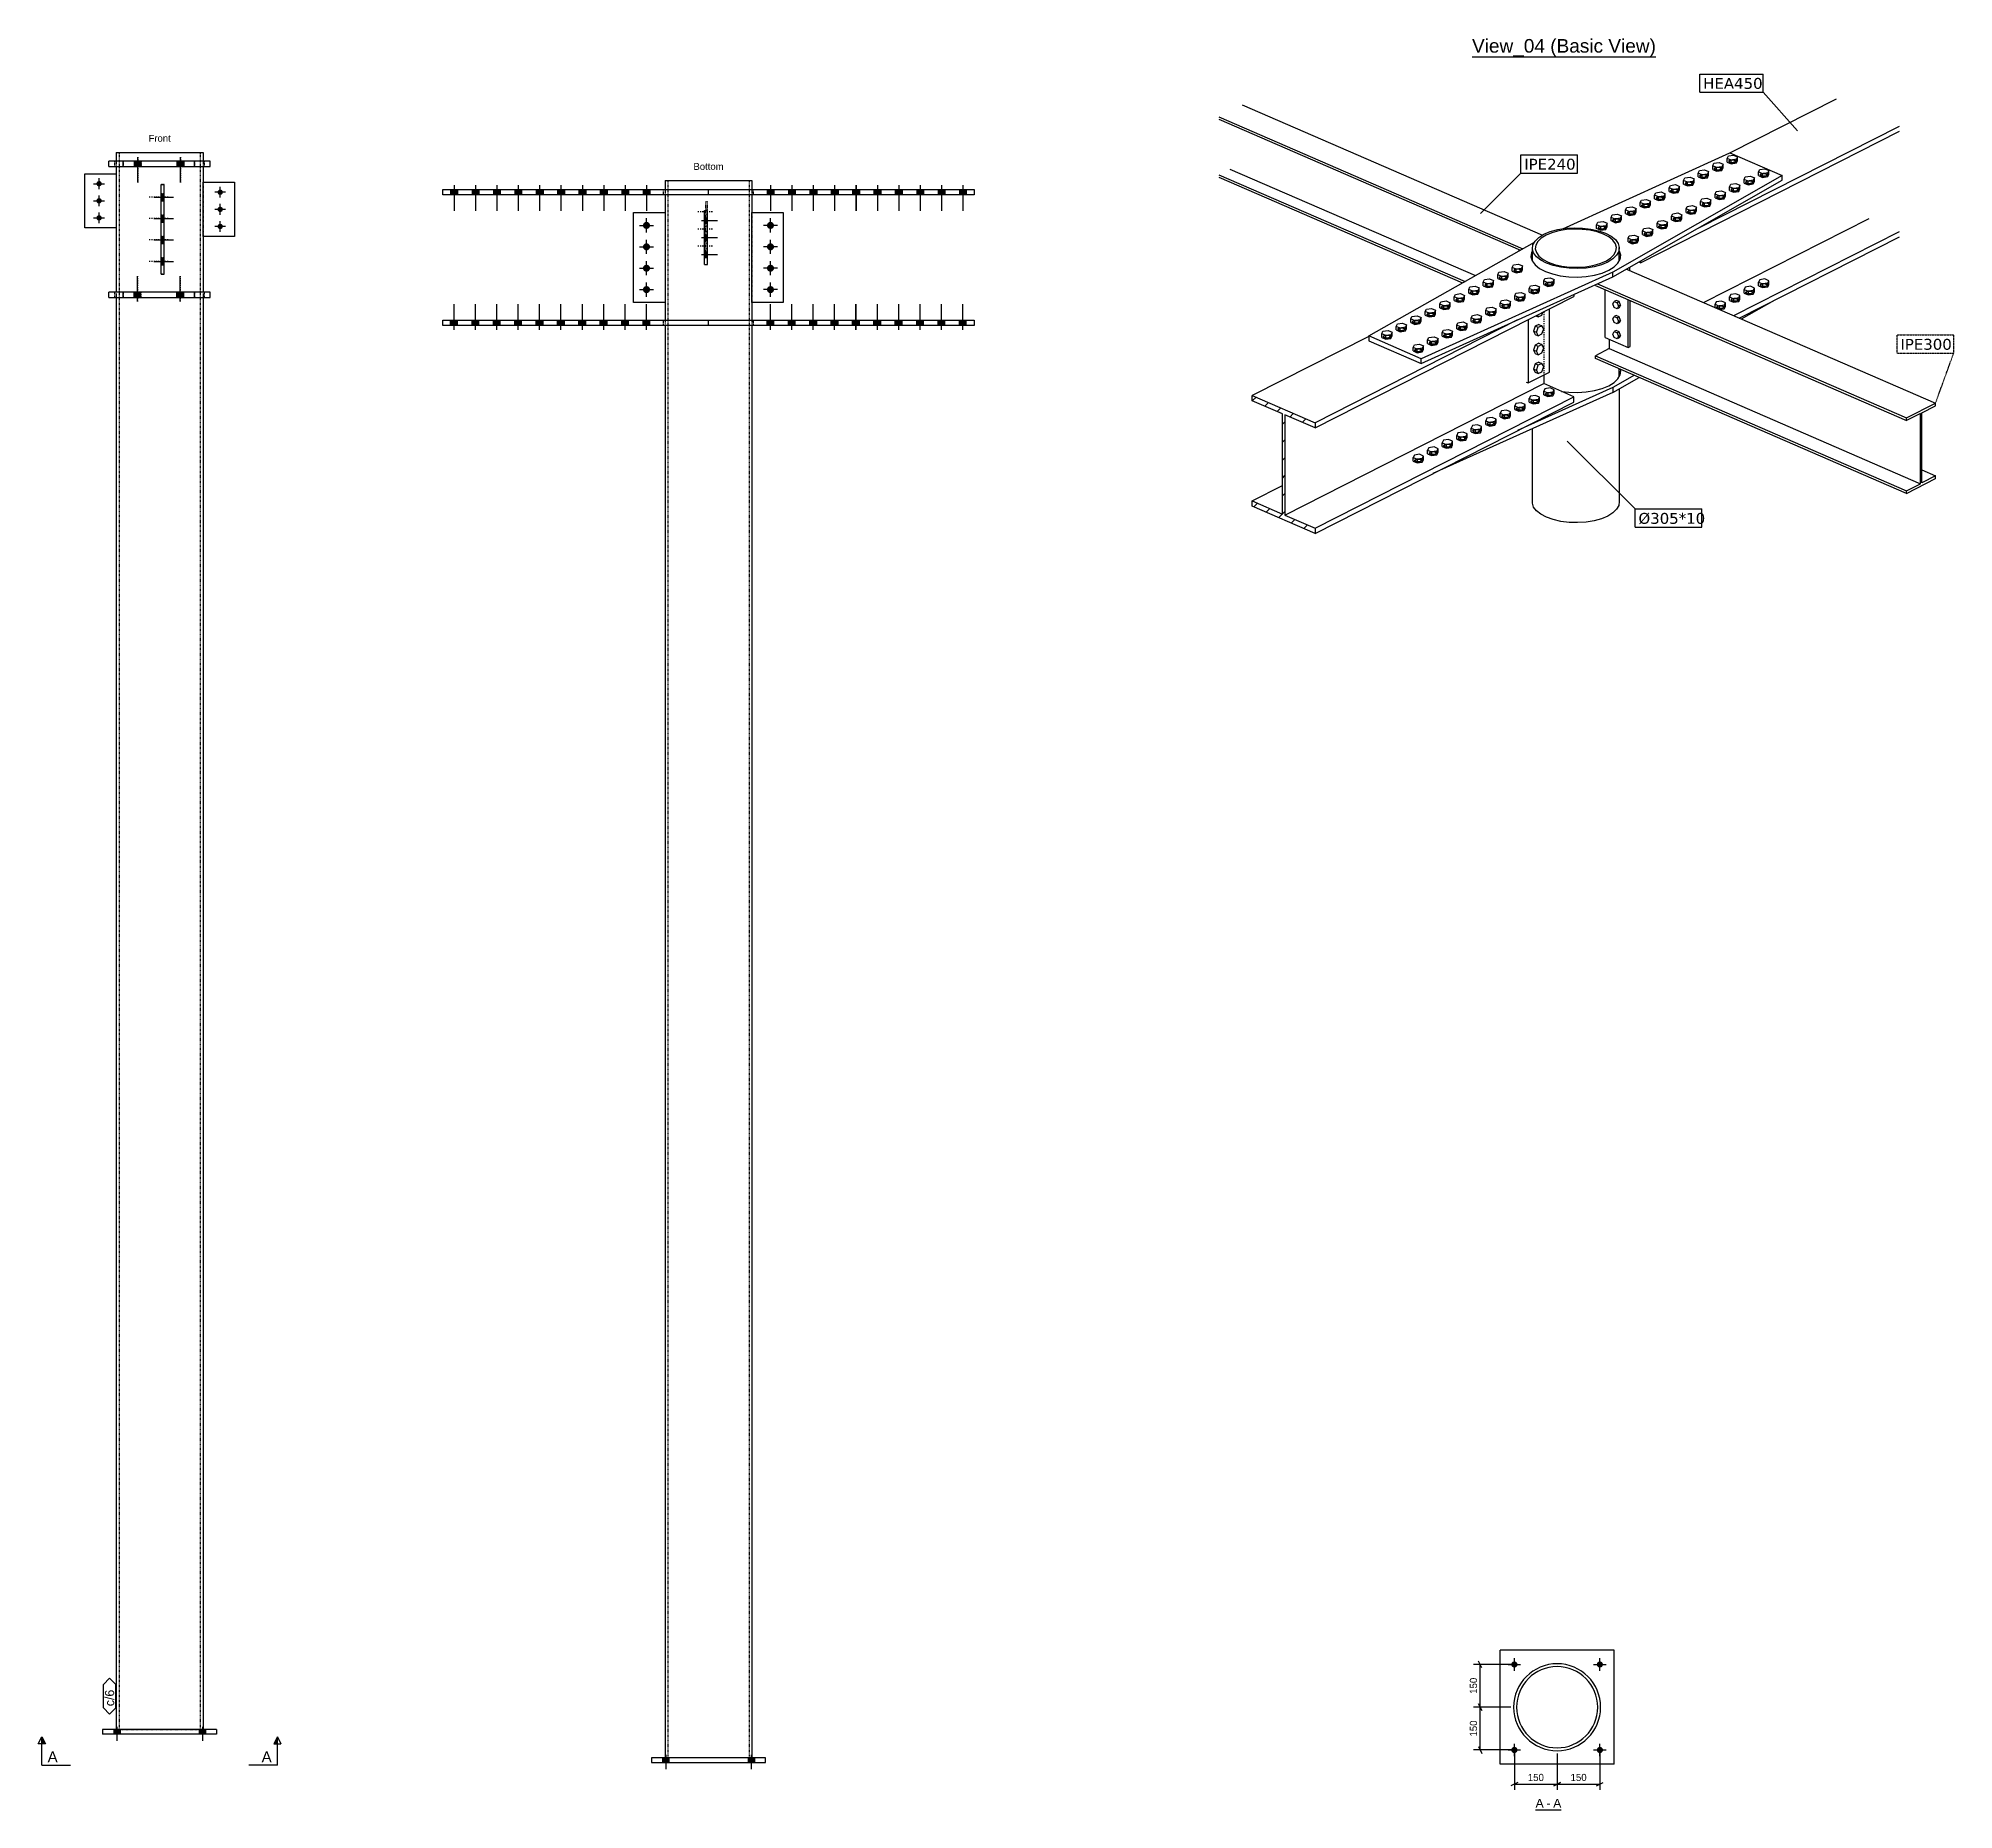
# Model space of a CAD drawing. Header units: millimetres. Extents: x 15962 to 71432, y 9666 to 72266.
# Drawn here: x 32533 to 39252, y 29075 to 35290 of the extents above; entities that cross this region are included whole.
import ezdxf

# ---------------------------------------------------------------- set-up
doc = ezdxf.new("R2010")
doc.units = ezdxf.units.MM
doc.header["$LTSCALE"] = 2
for name, pattern in [('DXK_LINE_DOT1', [1.8814, 0.9407, -0.9407]), ('DXK_LINE_DOT2', [3.9198, 1.9599, -1.9599]), ('DXK_LINE_DOT4', [0.9408, 0.4704, -0.4704])]:
    doc.linetypes.add(name, pattern=pattern)
doc.styles.add('Arial', font='arial.ttf', dxfattribs={"height": 0.2})
doc.styles.add('Arial Narrow', font='verdana.ttf', dxfattribs={"height": 0.2})
doc.styles.add('Comic Sans MS', font='comic.ttf', dxfattribs={"height": 0.2})

msp = doc.modelspace()

# ---------------------------------------------------------------- hatches: boundary and pattern name
at = {"linetype": 'Continuous'}
for points in [[(32868.6025, 34839.6751), (32892.6025, 34839.6751), (32892.6025, 34858.6751), (32868.6025, 34858.6751)], [(32868.6375, 34839.6751), (32892.6375, 34839.6751), (32892.6375, 34858.6751), (32868.6375, 34858.6751)], [(32868.6726, 34839.6751), (32892.6726, 34839.6751), (32892.6726, 34858.6751), (32868.6726, 34858.6751)], [(32868.7077, 34839.6751), (32892.7077, 34839.6751), (32892.7077, 34858.6751), (32868.7077, 34858.6751)], [(32868.7428, 34839.6751), (32892.7428, 34839.6751), (32892.7428, 34858.6751), (32868.7428, 34858.6751)], [(32868.7778, 34839.6751), (32892.7778, 34839.6751), (32892.7778, 34858.6751), (32868.7778, 34858.6751)], [(32868.8129, 34839.6751), (32892.8129, 34839.6751), (32892.8129, 34858.6751), (32868.8129, 34858.6751)], [(32868.848, 34839.6751), (32892.848, 34839.6751), (32892.848, 34858.6751), (32868.848, 34858.6751)], [(32868.8831, 34839.6751), (32892.8831, 34839.6751), (32892.8831, 34858.6751), (32868.8831, 34858.6751)], [(32868.9181, 34839.6751), (32892.9181, 34839.6751), (32892.9181, 34858.6751), (32868.9181, 34858.6751)], [(33018.6024, 34839.6751), (33042.6024, 34839.6751), (33042.6024, 34858.6751), (33018.6024, 34858.6751)], [(33018.6375, 34839.6751), (33042.6375, 34839.6751), (33042.6375, 34858.6751), (33018.6375, 34858.6751)], [(33018.6726, 34839.6751), (33042.6726, 34839.6751), (33042.6726, 34858.6751), (33018.6726, 34858.6751)], [(33018.7077, 34839.6751), (33042.7077, 34839.6751), (33042.7077, 34858.6751), (33018.7077, 34858.6751)], [(33018.7427, 34839.6751), (33042.7427, 34839.6751), (33042.7427, 34858.6751), (33018.7427, 34858.6751)], [(33018.7778, 34839.6751), (33042.7778, 34839.6751), (33042.7778, 34858.6751), (33018.7778, 34858.6751)], [(33018.8129, 34839.6751), (33042.8129, 34839.6751), (33042.8129, 34858.6751), (33018.8129, 34858.6751)], [(33018.848, 34839.6751), (33042.848, 34839.6751), (33042.848, 34858.6751), (33018.848, 34858.6751)], [(33018.883, 34839.6751), (33042.883, 34839.6751), (33042.883, 34858.6751), (33018.883, 34858.6751)], [(33018.9181, 34839.6751), (33042.9181, 34839.6751), (33042.9181, 34858.6751), (33018.9181, 34858.6751)], [(32736.5404, 34779.6751, -1), (32755.5404, 34779.6751, -1)], [(32964.0179, 34744.6751), (32964.0179, 34719.6751), (32974.0179, 34719.6751), (32974.0179, 34744.6751)], [(33161.5403, 34749.6751, -1), (33180.5403, 34749.6751, -1)], [(33979.5127, 34740.6751), (34003.5127, 34740.6751), (34003.5127, 34759.6751), (33979.5127, 34759.6751)], [(33979.5829, 34740.6751), (34003.5829, 34740.6751), (34003.5829, 34759.6751), (33979.5829, 34759.6751)], [(34054.5127, 34740.6751), (34078.5127, 34740.6751), (34078.5127, 34759.6751), (34054.5127, 34759.6751)], [(34054.5829, 34740.6751), (34078.5829, 34740.6751), (34078.5829, 34759.6751), (34054.5829, 34759.6751)], [(34129.5127, 34740.6751), (34153.5127, 34740.6751), (34153.5127, 34759.6751), (34129.5127, 34759.6751)], [(34129.5828, 34740.6751), (34153.5828, 34740.6751), (34153.5828, 34759.6751), (34129.5828, 34759.6751)], [(34204.5127, 34740.6751), (34228.5127, 34740.6751), (34228.5127, 34759.6751), (34204.5127, 34759.6751)], [(34204.5828, 34740.6751), (34228.5828, 34740.6751), (34228.5828, 34759.6751), (34204.5828, 34759.6751)], [(34279.5127, 34740.6751), (34303.5127, 34740.6751), (34303.5127, 34759.6751), (34279.5127, 34759.6751)], [(34279.5828, 34740.6751), (34303.5828, 34740.6751), (34303.5828, 34759.6751), (34279.5828, 34759.6751)], [(34354.5127, 34740.6751), (34378.5127, 34740.6751), (34378.5127, 34759.6751), (34354.5127, 34759.6751)], [(34354.5828, 34740.6751), (34378.5828, 34740.6751), (34378.5828, 34759.6751), (34354.5828, 34759.6751)], [(34429.5127, 34740.6751), (34453.5127, 34740.6751), (34453.5127, 34759.6751), (34429.5127, 34759.6751)], [(34429.5828, 34740.6751), (34453.5828, 34740.6751), (34453.5828, 34759.6751), (34429.5828, 34759.6751)], [(34504.5127, 34740.6751), (34528.5127, 34740.6751), (34528.5127, 34759.6751), (34504.5127, 34759.6751)], [(34504.5828, 34740.6751), (34528.5828, 34740.6751), (34528.5828, 34759.6751), (34504.5828, 34759.6751)], [(34579.5126, 34740.6751), (34603.5126, 34740.6751), (34603.5126, 34759.6751), (34579.5126, 34759.6751)], [(34579.5828, 34740.6751), (34603.5828, 34740.6751), (34603.5828, 34759.6751), (34579.5828, 34759.6751)], [(34654.5126, 34740.6751), (34678.5126, 34740.6751), (34678.5126, 34759.6751), (34654.5126, 34759.6751)], [(34654.5828, 34740.6751), (34678.5828, 34740.6751), (34678.5828, 34759.6751), (34654.5828, 34759.6751)], [(35089.4946, 34740.6751), (35113.4946, 34740.6751), (35113.4946, 34759.6751), (35089.4946, 34759.6751)], [(35089.5648, 34740.6751), (35113.5648, 34740.6751), (35113.5648, 34759.6751), (35089.5648, 34759.6751)], [(35164.4946, 34740.6751), (35188.4946, 34740.6751), (35188.4946, 34759.6751), (35164.4946, 34759.6751)], [(35164.5648, 34740.6751), (35188.5648, 34740.6751), (35188.5648, 34759.6751), (35164.5648, 34759.6751)], [(35239.4946, 34740.6751), (35263.4946, 34740.6751), (35263.4946, 34759.6751), (35239.4946, 34759.6751)], [(35239.5648, 34740.6751), (35263.5648, 34740.6751), (35263.5648, 34759.6751), (35239.5648, 34759.6751)], [(35314.4946, 34740.6751), (35338.4946, 34740.6751), (35338.4946, 34759.6751), (35314.4946, 34759.6751)], [(35314.5648, 34740.6751), (35338.5648, 34740.6751), (35338.5648, 34759.6751), (35314.5648, 34759.6751)], [(35389.4946, 34740.6751), (35413.4946, 34740.6751), (35413.4946, 34759.6751), (35389.4946, 34759.6751)], [(35389.5647, 34740.6751), (35413.5647, 34740.6751), (35413.5647, 34759.6751), (35389.5647, 34759.6751)], [(35464.4946, 34740.6751), (35488.4946, 34740.6751), (35488.4946, 34759.6751), (35464.4946, 34759.6751)], [(35464.5647, 34740.6751), (35488.5647, 34740.6751), (35488.5647, 34759.6751), (35464.5647, 34759.6751)], [(35539.4946, 34740.6751), (35563.4946, 34740.6751), (35563.4946, 34759.6751), (35539.4946, 34759.6751)], [(35539.5647, 34740.6751), (35563.5647, 34740.6751), (35563.5647, 34759.6751), (35539.5647, 34759.6751)], [(35614.4946, 34740.6751), (35638.4946, 34740.6751), (35638.4946, 34759.6751), (35614.4946, 34759.6751)], [(35614.5647, 34740.6751), (35638.5647, 34740.6751), (35638.5647, 34759.6751), (35614.5647, 34759.6751)], [(35689.4946, 34740.6751), (35713.4946, 34740.6751), (35713.4946, 34759.6751), (35689.4946, 34759.6751)], [(35689.5647, 34740.6751), (35713.5647, 34740.6751), (35713.5647, 34759.6751), (35689.5647, 34759.6751)], [(35764.4946, 34740.6751), (35788.4946, 34740.6751), (35788.4946, 34759.6751), (35764.4946, 34759.6751)], [(35764.5647, 34740.6751), (35788.5647, 34740.6751), (35788.5647, 34759.6751), (35764.5647, 34759.6751)], [(32736.5404, 34719.6751, -1), (32755.5404, 34719.6751, -1)], [(33161.5403, 34689.6751, -1), (33180.5403, 34689.6751, -1)], [(32736.5404, 34659.6751, -1), (32755.5404, 34659.6751, -1)], [(32964.0179, 34669.6751), (32964.0179, 34644.6751), (32974.0179, 34644.6751), (32974.0179, 34669.6751)], [(33161.5403, 34629.6751, -1), (33180.5403, 34629.6751, -1)], [(34654.0126, 34633.1751, -1), (34679.0126, 34633.1751, -1)], [(34870.4555, 34660.1751), (34870.4555, 34641.1751), (34880.4555, 34641.1751), (34880.4555, 34660.1751)], [(35088.9946, 34633.1751, -1), (35113.9946, 34633.1751, -1)], [(32964.0179, 34594.6751), (32964.0179, 34569.6751), (32974.0179, 34569.6751), (32974.0179, 34594.6751)], [(34654.0126, 34558.1751, -1), (34679.0126, 34558.1751, -1)], [(34870.4555, 34600.1751), (34870.4555, 34581.1751), (34880.4555, 34581.1751), (34880.4555, 34600.1751)], [(34870.4555, 34540.1751), (34870.4555, 34521.1751), (34880.4555, 34521.1751), (34880.4555, 34540.1751)], [(35088.9946, 34558.1751, -1), (35113.9946, 34558.1751, -1)], [(32964.0179, 34519.6751), (32964.0179, 34494.6751), (32974.0179, 34494.6751), (32974.0179, 34519.6751)], [(34654.0126, 34483.1751, -1), (34679.0126, 34483.1751, -1)], [(35088.9946, 34483.1751, -1), (35113.9946, 34483.1751, -1)], [(34654.0126, 34408.1751, -1), (34679.0126, 34408.1751, -1)], [(35088.9946, 34408.1751, -1), (35113.9946, 34408.1751, -1)], [(32892.6025, 34399.6751), (32868.6025, 34399.6751), (32868.6025, 34380.6751), (32892.6025, 34380.6751)], [(32892.6375, 34399.6751), (32868.6375, 34399.6751), (32868.6375, 34380.6751), (32892.6375, 34380.6751)], [(32892.6726, 34399.6751), (32868.6726, 34399.6751), (32868.6726, 34380.6751), (32892.6726, 34380.6751)], [(32892.7077, 34399.6751), (32868.7077, 34399.6751), (32868.7077, 34380.6751), (32892.7077, 34380.6751)], [(32892.7428, 34399.6751), (32868.7428, 34399.6751), (32868.7428, 34380.6751), (32892.7428, 34380.6751)], [(32892.7778, 34399.6751), (32868.7778, 34399.6751), (32868.7778, 34380.6751), (32892.7778, 34380.6751)], [(32892.8129, 34399.6751), (32868.8129, 34399.6751), (32868.8129, 34380.6751), (32892.8129, 34380.6751)], [(32892.848, 34399.6751), (32868.848, 34399.6751), (32868.848, 34380.6751), (32892.848, 34380.6751)], [(32892.8831, 34399.6751), (32868.8831, 34399.6751), (32868.8831, 34380.6751), (32892.8831, 34380.6751)], [(32892.9181, 34399.6751), (32868.9181, 34399.6751), (32868.9181, 34380.6751), (32892.9181, 34380.6751)], [(33042.6024, 34399.6751), (33018.6024, 34399.6751), (33018.6024, 34380.6751), (33042.6024, 34380.6751)], [(33042.6375, 34399.6751), (33018.6375, 34399.6751), (33018.6375, 34380.6751), (33042.6375, 34380.6751)], [(33042.6726, 34399.6751), (33018.6726, 34399.6751), (33018.6726, 34380.6751), (33042.6726, 34380.6751)], [(33042.7077, 34399.6751), (33018.7077, 34399.6751), (33018.7077, 34380.6751), (33042.7077, 34380.6751)], [(33042.7427, 34399.6751), (33018.7427, 34399.6751), (33018.7427, 34380.6751), (33042.7427, 34380.6751)], [(33042.7778, 34399.6751), (33018.7778, 34399.6751), (33018.7778, 34380.6751), (33042.7778, 34380.6751)], [(33042.8129, 34399.6751), (33018.8129, 34399.6751), (33018.8129, 34380.6751), (33042.8129, 34380.6751)], [(33042.848, 34399.6751), (33018.848, 34399.6751), (33018.848, 34380.6751), (33042.848, 34380.6751)], [(33042.883, 34399.6751), (33018.883, 34399.6751), (33018.883, 34380.6751), (33042.883, 34380.6751)], [(33042.9181, 34399.6751), (33018.9181, 34399.6751), (33018.9181, 34380.6751), (33042.9181, 34380.6751)], [(33979.5127, 34281.6751), (34003.5127, 34281.6751), (34003.5127, 34300.6751), (33979.5127, 34300.6751)], [(33979.5829, 34281.6751), (34003.5829, 34281.6751), (34003.5829, 34300.6751), (33979.5829, 34300.6751)], [(34054.5127, 34281.6751), (34078.5127, 34281.6751), (34078.5127, 34300.6751), (34054.5127, 34300.6751)], [(34054.5829, 34281.6751), (34078.5829, 34281.6751), (34078.5829, 34300.6751), (34054.5829, 34300.6751)], [(34129.5127, 34281.6751), (34153.5127, 34281.6751), (34153.5127, 34300.6751), (34129.5127, 34300.6751)], [(34129.5828, 34281.6751), (34153.5828, 34281.6751), (34153.5828, 34300.6751), (34129.5828, 34300.6751)], [(34204.5127, 34281.6751), (34228.5127, 34281.6751), (34228.5127, 34300.6751), (34204.5127, 34300.6751)], [(34204.5828, 34281.6751), (34228.5828, 34281.6751), (34228.5828, 34300.6751), (34204.5828, 34300.6751)], [(34279.5127, 34281.6751), (34303.5127, 34281.6751), (34303.5127, 34300.6751), (34279.5127, 34300.6751)], [(34279.5828, 34281.6751), (34303.5828, 34281.6751), (34303.5828, 34300.6751), (34279.5828, 34300.6751)], [(34354.5127, 34281.6751), (34378.5127, 34281.6751), (34378.5127, 34300.6751), (34354.5127, 34300.6751)], [(34354.5828, 34281.6751), (34378.5828, 34281.6751), (34378.5828, 34300.6751), (34354.5828, 34300.6751)], [(34429.5127, 34281.6751), (34453.5127, 34281.6751), (34453.5127, 34300.6751), (34429.5127, 34300.6751)], [(34429.5828, 34281.6751), (34453.5828, 34281.6751), (34453.5828, 34300.6751), (34429.5828, 34300.6751)], [(34504.5127, 34281.6751), (34528.5127, 34281.6751), (34528.5127, 34300.6751), (34504.5127, 34300.6751)], [(34504.5828, 34281.6751), (34528.5828, 34281.6751), (34528.5828, 34300.6751), (34504.5828, 34300.6751)], [(34579.5126, 34281.6751), (34603.5126, 34281.6751), (34603.5126, 34300.6751), (34579.5126, 34300.6751)], [(34579.5828, 34281.6751), (34603.5828, 34281.6751), (34603.5828, 34300.6751), (34579.5828, 34300.6751)], [(34654.5126, 34281.6751), (34678.5126, 34281.6751), (34678.5126, 34300.6751), (34654.5126, 34300.6751)], [(34654.5828, 34281.6751), (34678.5828, 34281.6751), (34678.5828, 34300.6751), (34654.5828, 34300.6751)], [(35089.4946, 34281.6751), (35113.4946, 34281.6751), (35113.4946, 34300.6751), (35089.4946, 34300.6751)], [(35089.5648, 34281.6751), (35113.5648, 34281.6751), (35113.5648, 34300.6751), (35089.5648, 34300.6751)], [(35164.4946, 34281.6751), (35188.4946, 34281.6751), (35188.4946, 34300.6751), (35164.4946, 34300.6751)], [(35164.5648, 34281.6751), (35188.5648, 34281.6751), (35188.5648, 34300.6751), (35164.5648, 34300.6751)], [(35239.4946, 34281.6751), (35263.4946, 34281.6751), (35263.4946, 34300.6751), (35239.4946, 34300.6751)], [(35239.5648, 34281.6751), (35263.5648, 34281.6751), (35263.5648, 34300.6751), (35239.5648, 34300.6751)], [(35314.4946, 34281.6751), (35338.4946, 34281.6751), (35338.4946, 34300.6751), (35314.4946, 34300.6751)], [(35314.5648, 34281.6751), (35338.5648, 34281.6751), (35338.5648, 34300.6751), (35314.5648, 34300.6751)], [(35389.4946, 34281.6751), (35413.4946, 34281.6751), (35413.4946, 34300.6751), (35389.4946, 34300.6751)], [(35389.5647, 34281.6751), (35413.5647, 34281.6751), (35413.5647, 34300.6751), (35389.5647, 34300.6751)], [(35464.4946, 34281.6751), (35488.4946, 34281.6751), (35488.4946, 34300.6751), (35464.4946, 34300.6751)], [(35464.5647, 34281.6751), (35488.5647, 34281.6751), (35488.5647, 34300.6751), (35464.5647, 34300.6751)], [(35539.4946, 34281.6751), (35563.4946, 34281.6751), (35563.4946, 34300.6751), (35539.4946, 34300.6751)], [(35539.5647, 34281.6751), (35563.5647, 34281.6751), (35563.5647, 34300.6751), (35539.5647, 34300.6751)], [(35614.4946, 34281.6751), (35638.4946, 34281.6751), (35638.4946, 34300.6751), (35614.4946, 34300.6751)], [(35614.5647, 34281.6751), (35638.5647, 34281.6751), (35638.5647, 34300.6751), (35614.5647, 34300.6751)], [(35689.4946, 34281.6751), (35713.4946, 34281.6751), (35713.4946, 34300.6751), (35689.4946, 34300.6751)], [(35689.5647, 34281.6751), (35713.5647, 34281.6751), (35713.5647, 34300.6751), (35689.5647, 34300.6751)], [(35764.4946, 34281.6751), (35788.4946, 34281.6751), (35788.4946, 34300.6751), (35764.4946, 34300.6751)], [(35764.5647, 34281.6751), (35788.5647, 34281.6751), (35788.5647, 34300.6751), (35764.5647, 34300.6751)], [(37700.2347, 29584.0064, -1), (37722.2347, 29584.0064, -1)], [(38000.2347, 29584.0064, -1), (38022.2347, 29584.0064, -1)], [(32797.5404, 29339.6751), (32819.5404, 29339.6751), (32819.5404, 29355.6751), (32797.5404, 29355.6751)], [(32797.5404, 29339.6751), (32819.5404, 29339.6751), (32819.5404, 29355.6751), (32797.5404, 29355.6751)], [(33097.5404, 29339.6751), (33119.5404, 29339.6751), (33119.5404, 29355.6751), (33097.5404, 29355.6751)], [(33097.5404, 29339.6751), (33119.5404, 29339.6751), (33119.5404, 29355.6751), (33097.5404, 29355.6751)], [(34745.0045, 29256.6751), (34723.0045, 29256.6751), (34723.0045, 29240.6751), (34745.0045, 29240.6751)], [(34745.0045, 29256.6751), (34723.0045, 29256.6751), (34723.0045, 29240.6751), (34745.0045, 29240.6751)], [(35045.0045, 29256.6751), (35023.0045, 29256.6751), (35023.0045, 29240.6751), (35045.0045, 29240.6751)], [(35045.0045, 29256.6751), (35023.0045, 29256.6751), (35023.0045, 29240.6751), (35045.0045, 29240.6751)], [(37700.2347, 29284.0064, -1), (37722.2347, 29284.0064, -1)], [(38000.2347, 29284.0064, -1), (38022.2347, 29284.0064, -1)]]:
    msp.add_hatch(color=3, dxfattribs=at).paths.add_polyline_path(points)
h = msp.add_hatch(dxfattribs=at)
h.set_pattern_fill('', scale=14, style=0, pattern_type=0)
h.set_pattern_definition([(45, (36791.888, 34018.12), (-31.431, 31.431), [])])
h.paths.add_polyline_path([(36791.8878, 34036.662), (36791.8878, 34018.1201), (36897.8138, 33972.1509), (36897.8138, 33620.7377), (36791.8878, 33666.707), (36791.8878, 33648.1651), (37012.1845, 33552.5618), (37012.1845, 33571.1037), (36906.2585, 33617.0729), (36906.2585, 33968.4861), (37012.1845, 33922.5168), (37012.1845, 33941.0587)])
h = msp.add_hatch(dxfattribs=at)
h.set_pattern_fill('', scale=14, style=0, pattern_type=0)
h.set_pattern_definition([(45, (39086.943, 33957.95), (-31.431, 31.431), [])])
h.paths.add_polyline_path([(39188.7634, 34009.6632), (39086.9433, 33957.9516), (39086.9433, 33948.5041), (39135.4437, 33973.136), (39135.4437, 33727.1468), (39086.9433, 33702.5149), (39086.9433, 33693.0673), (39188.7634, 33744.7789), (39188.7634, 33754.2264), (39140.2631, 33729.5945), (39140.2631, 33975.5837), (39188.7634, 34000.2156)])

# ---------------------------------------------------------------- linework, layer by layer
at = {"color": 2, "linetype": 'Continuous'}
for p, q in [((37562.6963, 35224.5327), (38207.1787, 35224.5327)), ((38467.5256, 34887.6536), (38841.7484, 35077.7107)), ((36674.3303, 35014.5547), (37741.3485, 34551.4954)), ((36755.7864, 35055.9239), (37809.4864, 34598.6444)), ((36674.3303, 35005.9018), (37732.6931, 34546.5988)), ((38154.122, 34502.4572), (39062.0451, 34963.5655)), ((38357.8153, 34624.4491), (39062.0451, 34982.1074)), ((37881.7083, 34621.4961), (38466.8574, 34887.9436)), ((38466.8574, 34887.9436), (38650.438, 34808.2742)), ((36674.3303, 34811.3002), (37538.0348, 34436.474)), ((36712.9541, 34830.9161), (37574.423, 34457.06)), ((38650.438, 34808.2742), (38057.1464, 34469.5828)), ((38650.438, 34791.4981), (38650.438, 34808.2742)), ((36674.3303, 34802.6473), (37529.3794, 34431.5773)), ((38057.1464, 34452.8068), (38650.438, 34791.4981)), ((38374.8178, 34362.8952), (38956.1191, 34658.1216)), ((38480.7438, 34316.926), (39062.0451, 34612.1524)), ((37200.3304, 34245.4232), (37781.7217, 34574.3359)), ((37728.0243, 34543.9574), (37728.0243, 34548.6249)), ((38500.4306, 34308.3824), (39062.0451, 34593.6105)), ((38079.3435, 34520.7986), (38081.3975, 34521.8417)), ((38104.8652, 34480.0479), (39188.7634, 34009.6632)), ((38116.5126, 34474.9932), (38116.5126, 34486.697)), ((38154.122, 34502.4572), (38148.4396, 34504.9232)), ((38154.122, 34508.167), (38154.122, 34502.4572)), ((38057.1464, 34469.5828), (37383.911, 34165.7538)), ((37383.911, 34148.9778), (38057.1464, 34452.8068)), ((37995.379, 34422.2157), (37995.379, 34424.9313)), ((37995.379, 34422.2157), (39086.9433, 33948.5041)), ((38002.9834, 34428.3632), (39086.9433, 33957.9516)), ((38029.7481, 34239.7124), (38029.7481, 34407.3004)), ((38057.1464, 34452.8068), (38057.1464, 34469.5828)), ((37012.1845, 33922.5168), (37919.9479, 34383.5269)), ((37834.8186, 34118.4901), (37834.8186, 34340.2937)), ((37919.9479, 34390.8895), (37919.9479, 34383.5269)), ((38110.5235, 34204.6579), (38110.5235, 34372.2459)), ((38117.3115, 34208.1053), (38117.3115, 34369.3001)), ((38508.1847, 34305.0173), (38624.1145, 34371.1979)), ((37722.281, 34301.6831), (37012.1845, 33941.0587)), ((37760.1506, 34302.3733), (37760.1506, 34080.5683)), ((37200.3304, 34244.0907), (36791.8878, 34036.662)), ((37383.911, 34165.7538), (37200.3304, 34245.4232)), ((37200.3304, 34245.4232), (37200.3304, 34228.6472)), ((37200.3304, 34228.6472), (37383.911, 34148.9778)), ((38029.7481, 34239.7124), (38110.5235, 34204.6579)), ((38043.8793, 34233.5798), (38043.8793, 34200.8585)), ((38110.5235, 34204.6579), (38117.3115, 34208.1053)), ((37383.911, 34148.9778), (37383.911, 34165.7538)), ((38043.8793, 34200.8585), (37995.379, 34176.2265)), ((37995.379, 34176.2265), (39086.9433, 33702.5149)), ((37995.379, 34166.779), (37995.379, 34176.2265)), ((39086.9433, 33693.0673), (37995.379, 34166.779)), ((38043.8793, 34200.8585), (39135.4437, 33727.1468)), ((36906.2585, 33617.0729), (37814.0219, 34078.083)), ((37752.9323, 34083.7008), (37760.1506, 34080.5683)), ((37760.1506, 34080.5683), (37834.8186, 34118.4901)), ((37814.0219, 34107.928), (37814.0219, 34078.083)), ((37919.9479, 34032.1137), (37814.0219, 34078.083)), ((38019.4186, 34061.0382), (38042.4982, 34070.6666)), ((38042.4982, 34070.6666), (38061.1333, 34082.2239)), ((38132.4454, 34107.2956), (38057.1464, 34064.3098)), ((38057.1464, 34047.5338), (38149.1405, 34100.0503)), ((38061.1333, 34082.2239), (38074.6076, 34095.2658)), ((38074.6076, 34095.2658), (38082.4034, 34109.2913)), ((38079.3435, 34103.7862), (38079.3435, 34130.3405)), ((38079.3435, 34122.2199), (38079.9907, 34121.3437)), ((38079.9907, 34121.3437), (38082.7436, 34111.9999)), ((38082.4034, 34109.2913), (38084.221, 34123.7613)), ((38084.221, 34123.7613), (38082.7135, 34128.878)), ((36791.8878, 34018.1201), (36791.8878, 34036.662)), ((36791.8878, 34036.662), (37012.1845, 33941.0587)), ((36897.8138, 33972.1509), (36791.8878, 34018.1201)), ((37012.1845, 33571.1037), (37919.9479, 34032.1137)), ((37012.1845, 33552.5618), (37919.9479, 34013.5718)), ((38057.1464, 34047.5338), (37425.6541, 33762.5434)), ((38057.1464, 34064.3098), (37722.281, 33913.1862)), ((37876.4781, 34050.9785), (37902.204, 34047.8269)), ((37902.204, 34047.8269), (37933.0259, 34046.9736)), ((37919.9479, 34013.5718), (37919.9479, 34032.1137)), ((37933.0259, 34046.9736), (37963.6101, 34048.9596)), ((37963.6101, 34048.9596), (37992.7814, 34053.7086)), ((37992.7814, 34053.7086), (38019.4186, 34061.0382)), ((38057.1464, 34064.3098), (38057.1464, 34047.5338)), ((39086.9433, 33957.9516), (39188.7634, 34009.6632)), ((39188.7634, 34000.2156), (39188.7634, 34009.6632)), ((36897.8138, 33620.7377), (36897.8138, 33972.1509)), ((37012.1845, 33922.5168), (36906.2585, 33968.4861)), ((36906.2585, 33968.4861), (36906.2585, 33617.0729)), ((37012.1845, 33941.0587), (37012.1845, 33922.5168)), ((39135.4437, 33973.136), (39086.9433, 33948.5041)), ((39086.9433, 33948.5041), (39086.9433, 33957.9516)), ((39135.4437, 33727.1468), (39135.4437, 33973.136)), ((39140.2631, 33975.5837), (39188.7634, 34000.2156)), ((39140.2631, 33729.5945), (39140.2631, 33975.5837)), ((39086.9433, 33693.0673), (39188.7634, 33744.7789)), ((39140.2631, 33775.2743), (39188.7634, 33754.2264)), ((39188.7634, 33754.2264), (39140.2631, 33729.5945)), ((39188.7634, 33744.7789), (39188.7634, 33754.2264)), ((36791.8878, 33666.707), (36897.8138, 33720.5018)), ((36791.8878, 33648.1651), (36791.8878, 33666.707)), ((36791.8878, 33666.707), (36897.8138, 33620.7377)), ((39086.9433, 33702.5149), (39135.4437, 33727.1468)), ((39086.9433, 33693.0673), (39086.9433, 33702.5149)), ((37012.1845, 33552.5618), (36791.8878, 33648.1651)), ((36906.2585, 33617.0729), (37012.1845, 33571.1037)), ((37012.1845, 33571.1037), (37012.1845, 33552.5618))]:
    msp.add_line(p, q, dxfattribs=at)
at = {"color": 7, "linetype": 'Continuous'}
for p, q in [((32806.0404, 34889.6751), (32806.0404, 34858.6751)), ((32806.0404, 34889.6751), (33111.0404, 34889.6751)), ((33111.0404, 34889.6751), (33111.0404, 34858.6751)), ((38457.7712, 34868.5823), (38461.9673, 34877.3073)), ((38461.9673, 34877.3073), (38480.1603, 34879.9638)), ((38480.1603, 34879.9638), (38494.157, 34873.8952)), ((32696.0404, 34624.6751), (32696.0404, 34814.6751)), ((32696.0404, 34814.6751), (32806.0404, 34814.6751)), ((32780.8789, 34839.6751), (32780.8789, 34858.6751)), ((32830.7556, 34858.6751), (32780.8789, 34858.6751)), ((32780.8789, 34839.6751), (33135.8266, 34839.6751)), ((32806.0404, 34839.6751), (32806.0404, 34814.6751)), ((32806.0404, 34814.6751), (32806.0404, 34624.6751)), ((32830.7556, 34839.6751), (32830.7556, 34858.6751)), ((33135.8266, 34858.6751), (32830.7556, 34858.6751)), ((33080.7556, 34839.6751), (33080.7556, 34858.6751)), ((33111.0404, 34839.6751), (33111.0404, 34784.6751)), ((33135.8266, 34839.6751), (33135.8266, 34858.6751)), ((38356.0026, 34816.8484), (38360.1987, 34825.5734)), ((38356.0026, 34804.028), (38356.0026, 34816.8484)), ((38369.9994, 34810.7799), (38356.0026, 34816.8484)), ((38360.1987, 34825.5734), (38378.3917, 34828.2299)), ((38362.278, 34807.344), (38363.2954, 34809.0407)), ((38363.2954, 34809.0407), (38365.3798, 34810.5067)), ((38363.4656, 34807.8219), (38366.1145, 34810.1882)), ((38363.6918, 34805.1508), (38363.4656, 34807.8219)), ((38365.3798, 34810.5067), (38368.3272, 34811.5985)), ((38366.1145, 34810.1882), (38370.9286, 34811.6157)), ((38368.3272, 34811.5985), (38371.8489, 34812.2094)), ((38388.1923, 34813.4363), (38369.9994, 34810.7799)), ((38369.9994, 34797.9595), (38369.9994, 34810.7799)), ((38370.9286, 34811.6157), (38376.6182, 34811.7219)), ((38371.8489, 34812.2094), (38375.6004, 34812.2794)), ((38375.6004, 34812.2794), (38379.2143, 34811.8018)), ((38376.6182, 34811.7219), (38381.6585, 34810.4783)), ((38378.3917, 34828.2299), (38392.3884, 34822.1613)), ((38379.2143, 34811.8018), (38382.337, 34810.8232)), ((38381.6585, 34810.4783), (38384.6992, 34808.2182)), ((38382.337, 34810.8232), (38384.6627, 34809.4395)), ((38384.6627, 34809.4395), (38385.9638, 34807.7861)), ((38384.6992, 34808.2182), (38384.9254, 34805.5471)), ((38385.9638, 34807.7861), (38386.113, 34806.0249)), ((38392.3884, 34822.1613), (38388.1923, 34813.4363)), ((38388.1923, 34800.6159), (38388.1923, 34813.4363)), ((38388.1923, 34800.6159), (38392.3884, 34809.3409)), ((38392.3884, 34809.3409), (38392.3884, 34822.1613)), ((38406.8869, 34842.7154), (38411.083, 34851.4404)), ((38406.8869, 34829.895), (38406.8869, 34842.7154)), ((38420.8836, 34836.6468), (38406.8869, 34842.7154)), ((38406.8869, 34829.895), (38420.8836, 34823.8264)), ((38411.083, 34851.4404), (38429.276, 34854.0968)), ((38413.1623, 34833.211), (38414.1797, 34834.9076)), ((38413.3115, 34831.4498), (38413.1623, 34833.211)), ((38414.6126, 34829.7964), (38413.3115, 34831.4498)), ((38414.1797, 34834.9076), (38416.2641, 34836.3736)), ((38414.3499, 34833.6888), (38416.9988, 34836.0551)), ((38414.5761, 34831.0177), (38414.3499, 34833.6888)), ((38417.6168, 34828.7576), (38414.5761, 34831.0177)), ((38416.9383, 34828.4127), (38414.6126, 34829.7964)), ((38416.2641, 34836.3736), (38419.2115, 34837.4655)), ((38420.061, 34827.4342), (38416.9383, 34828.4127)), ((38416.9988, 34836.0551), (38421.8129, 34837.4826)), ((38422.6571, 34827.514), (38417.6168, 34828.7576)), ((38419.2115, 34837.4655), (38422.7332, 34838.0763)), ((38423.6749, 34826.9565), (38420.061, 34827.4342)), ((38439.0766, 34839.3033), (38420.8836, 34836.6468)), ((38420.8836, 34823.8264), (38420.8836, 34836.6468)), ((38420.8836, 34823.8264), (38439.0766, 34826.4829)), ((38421.8129, 34837.4826), (38427.5025, 34837.5888)), ((38428.3467, 34827.6202), (38422.6571, 34827.514)), ((38422.7332, 34838.0763), (38426.4847, 34838.1463)), ((38427.4264, 34827.0265), (38423.6749, 34826.9565)), ((38426.4847, 34838.1463), (38430.0986, 34837.6687)), ((38430.9482, 34827.6374), (38427.4264, 34827.0265)), ((38427.5025, 34837.5888), (38432.5428, 34836.3452)), ((38433.1608, 34829.0477), (38428.3467, 34827.6202)), ((38429.276, 34854.0968), (38443.2727, 34848.0283)), ((38430.0986, 34837.6687), (38433.2213, 34836.6901)), ((38433.8955, 34828.7292), (38430.9482, 34827.6374)), ((38432.5428, 34836.3452), (38435.5835, 34834.0851)), ((38435.8097, 34831.4141), (38433.1608, 34829.0477)), ((38433.2213, 34836.6901), (38435.547, 34835.3065)), ((38435.9799, 34830.1952), (38433.8955, 34828.7292)), ((38435.547, 34835.3065), (38436.8481, 34833.6531)), ((38435.5835, 34834.0851), (38435.8097, 34831.4141)), ((38436.9973, 34831.8919), (38435.9799, 34830.1952)), ((38436.8481, 34833.6531), (38436.9973, 34831.8919)), ((38443.2727, 34848.0283), (38439.0766, 34839.3033)), ((38439.0766, 34826.4829), (38439.0766, 34839.3033)), ((38439.0766, 34826.4829), (38443.2727, 34835.2079)), ((38443.2727, 34835.2079), (38443.2727, 34848.0283)), ((38457.7712, 34855.7619), (38457.7712, 34868.5823)), ((38471.7679, 34862.5138), (38457.7712, 34868.5823)), ((38457.7712, 34855.7619), (38471.7679, 34849.6934)), ((38464.0466, 34859.0779), (38465.064, 34860.7746)), ((38464.1958, 34857.3167), (38464.0466, 34859.0779)), ((38465.4969, 34855.6633), (38464.1958, 34857.3167)), ((38465.064, 34860.7746), (38467.1484, 34862.2406)), ((38465.2342, 34859.5557), (38467.8831, 34861.922)), ((38465.4604, 34856.8847), (38465.2342, 34859.5557)), ((38468.5011, 34854.6246), (38465.4604, 34856.8847)), ((38467.8226, 34854.2797), (38465.4969, 34855.6633)), ((38467.1484, 34862.2406), (38470.0957, 34863.3324)), ((38470.9453, 34853.3011), (38467.8226, 34854.2797)), ((38467.8831, 34861.922), (38472.6972, 34863.3496)), ((38473.5414, 34853.381), (38468.5011, 34854.6246)), ((38470.0957, 34863.3324), (38473.6175, 34863.9433)), ((38474.5592, 34852.8235), (38470.9453, 34853.3011)), ((38489.9609, 34865.1702), (38471.7679, 34862.5138)), ((38471.7679, 34849.6934), (38471.7679, 34862.5138)), ((38471.7679, 34849.6934), (38489.9609, 34852.3498)), ((38472.6972, 34863.3496), (38478.3867, 34863.4558)), ((38479.231, 34853.4872), (38473.5414, 34853.381)), ((38473.6175, 34863.9433), (38477.369, 34864.0133)), ((38478.3107, 34852.8935), (38474.5592, 34852.8235)), ((38477.369, 34864.0133), (38480.9829, 34863.5356)), ((38481.8324, 34853.5043), (38478.3107, 34852.8935)), ((38478.3867, 34863.4558), (38483.4271, 34862.2122)), ((38484.0451, 34854.9147), (38479.231, 34853.4872)), ((38480.9829, 34863.5356), (38484.1056, 34862.5571)), ((38484.7798, 34854.5962), (38481.8324, 34853.5043)), ((38483.4271, 34862.2122), (38486.4678, 34859.9521)), ((38486.694, 34857.281), (38484.0451, 34854.9147)), ((38484.1056, 34862.5571), (38486.4313, 34861.1734)), ((38486.8642, 34856.0622), (38484.7798, 34854.5962)), ((38486.4313, 34861.1734), (38487.7324, 34859.52)), ((38486.4678, 34859.9521), (38486.694, 34857.281)), ((38487.8816, 34857.7588), (38486.8642, 34856.0622)), ((38487.7324, 34859.52), (38487.8816, 34857.7588)), ((38494.157, 34873.8952), (38489.9609, 34865.1702)), ((38489.9609, 34852.3498), (38489.9609, 34865.1702)), ((38489.9609, 34852.3498), (38494.157, 34861.0748)), ((38494.157, 34861.0748), (38494.157, 34873.8952)), ((38567.9672, 34820.8049), (38572.1633, 34829.5299)), ((38567.9672, 34807.9845), (38567.9672, 34820.8049)), ((38581.9639, 34814.7363), (38567.9672, 34820.8049)), ((38567.9672, 34807.9845), (38581.9639, 34801.9159)), ((38572.1633, 34829.5299), (38590.3562, 34832.1863)), ((38574.2426, 34811.3005), (38575.26, 34812.9971)), ((38574.3918, 34809.5393), (38574.2426, 34811.3005)), ((38575.6929, 34807.8859), (38574.3918, 34809.5393)), ((38575.26, 34812.9971), (38577.3444, 34814.4631)), ((38575.4302, 34811.7783), (38578.079, 34814.1446)), ((38575.6564, 34809.1072), (38575.4302, 34811.7783)), ((38578.6971, 34806.8471), (38575.6564, 34809.1072)), ((38578.0186, 34806.5022), (38575.6929, 34807.8859)), ((38577.3444, 34814.4631), (38580.2917, 34815.555)), ((38578.079, 34814.1446), (38582.8932, 34815.5721)), ((38580.2917, 34815.555), (38583.8135, 34816.1658)), ((38600.1568, 34817.3928), (38581.9639, 34814.7363)), ((38581.9639, 34801.9159), (38581.9639, 34814.7363)), ((38582.8932, 34815.5721), (38588.5827, 34815.6783)), ((38583.8135, 34816.1658), (38587.565, 34816.2358)), ((38587.565, 34816.2358), (38591.1789, 34815.7582)), ((38588.5827, 34815.6783), (38593.6231, 34814.4347)), ((38590.3562, 34832.1863), (38604.353, 34826.1178)), ((38591.1789, 34815.7582), (38594.3016, 34814.7796)), ((38593.6231, 34814.4347), (38596.6638, 34812.1746)), ((38596.89, 34809.5035), (38594.2411, 34807.1372)), ((38594.3016, 34814.7796), (38596.6273, 34813.3959)), ((38597.0601, 34808.2847), (38594.9758, 34806.8187)), ((38596.6273, 34813.3959), (38597.9284, 34811.7426)), ((38596.6638, 34812.1746), (38596.89, 34809.5035)), ((38598.0776, 34809.9814), (38597.0601, 34808.2847)), ((38597.9284, 34811.7426), (38598.0776, 34809.9814)), ((38604.353, 34826.1178), (38600.1568, 34817.3928)), ((38600.1568, 34804.5724), (38600.1568, 34817.3928)), ((38600.1568, 34804.5724), (38604.353, 34813.2974)), ((38604.353, 34813.2974), (38604.353, 34826.1178)), ((32964.0179, 34462.1751), (32964.0179, 34777.1751)), ((32964.0179, 34777.1751), (32974.0179, 34777.1751)), ((32974.0179, 34462.1751), (32974.0179, 34777.1751)), ((33111.0403, 34594.6751), (33111.0403, 34784.6751)), ((33111.0403, 34784.6751), (33221.0403, 34784.6751)), ((33221.0403, 34784.6751), (33221.0403, 34594.6751)), ((33951.7789, 34740.6751), (33951.7789, 34759.6751)), ((33951.7789, 34759.6751), (35816.4946, 34759.6751)), ((35816.4946, 34740.6751), (33951.7789, 34740.6751)), ((34731.5045, 34790.6751), (34731.5045, 34759.6751)), ((34731.5045, 34790.6751), (35036.5045, 34790.6751)), ((34731.5045, 34740.6751), (34731.5045, 34678.1751)), ((34884.0048, 34740.6751), (34884.0048, 34759.6751)), ((35036.5045, 34790.6751), (35036.5045, 34759.6751)), ((35036.5045, 34740.6751), (35036.5045, 34678.1751)), ((35816.4946, 34759.6751), (35816.4946, 34740.6751)), ((38203.3497, 34739.2476), (38207.5459, 34747.9726)), ((38207.5459, 34747.9726), (38225.7388, 34750.6291)), ((38225.7388, 34750.6291), (38239.7356, 34744.5605)), ((38239.7356, 34744.5605), (38235.5394, 34735.8355)), ((38239.7356, 34731.7401), (38239.7356, 34744.5605)), ((38254.234, 34765.1146), (38258.4302, 34773.8396)), ((38254.234, 34752.2942), (38254.234, 34765.1146)), ((38268.2308, 34759.046), (38254.234, 34765.1146)), ((38254.234, 34752.2942), (38268.2308, 34746.2256)), ((38258.4302, 34773.8396), (38276.6231, 34776.496)), ((38260.5094, 34755.6102), (38261.5269, 34757.3068)), ((38260.6586, 34753.8489), (38260.5094, 34755.6102)), ((38261.9597, 34752.1956), (38260.6586, 34753.8489)), ((38261.5269, 34757.3068), (38263.6112, 34758.7728)), ((38261.697, 34756.088), (38264.3459, 34758.4543)), ((38261.9232, 34753.4169), (38261.697, 34756.088)), ((38264.9639, 34751.1568), (38261.9232, 34753.4169)), ((38264.2854, 34750.8119), (38261.9597, 34752.1956)), ((38263.6112, 34758.7728), (38266.5586, 34759.8647)), ((38267.4081, 34749.8333), (38264.2854, 34750.8119)), ((38264.3459, 34758.4543), (38269.1601, 34759.8818)), ((38270.0043, 34749.9132), (38264.9639, 34751.1568)), ((38266.5586, 34759.8647), (38270.0803, 34760.4755)), ((38271.0221, 34749.3557), (38267.4081, 34749.8333)), ((38286.4237, 34761.7025), (38268.2308, 34759.046)), ((38268.2308, 34746.2256), (38268.2308, 34759.046)), ((38268.2308, 34746.2256), (38286.4237, 34748.8821)), ((38269.1601, 34759.8818), (38274.8496, 34759.988)), ((38275.6938, 34750.0194), (38270.0043, 34749.9132)), ((38270.0803, 34760.4755), (38273.8318, 34760.5455)), ((38274.7735, 34749.4257), (38271.0221, 34749.3557)), ((38273.8318, 34760.5455), (38277.4457, 34760.0679)), ((38278.2953, 34750.0365), (38274.7735, 34749.4257)), ((38274.8496, 34759.988), (38279.89, 34758.7444)), ((38280.508, 34751.4469), (38275.6938, 34750.0194)), ((38276.6231, 34776.496), (38290.6199, 34770.4275)), ((38277.4457, 34760.0679), (38280.5684, 34759.0893)), ((38281.2426, 34751.1284), (38278.2953, 34750.0365)), ((38279.89, 34758.7444), (38282.9306, 34756.4843)), ((38283.1568, 34753.8132), (38280.508, 34751.4469)), ((38280.5684, 34759.0893), (38282.8941, 34757.7056)), ((38283.327, 34752.5944), (38281.2426, 34751.1284)), ((38282.8941, 34757.7056), (38284.1953, 34756.0523)), ((38282.9306, 34756.4843), (38283.1568, 34753.8132)), ((38284.3444, 34754.2911), (38283.327, 34752.5944)), ((38284.1953, 34756.0523), (38284.3444, 34754.2911)), ((38290.6199, 34770.4275), (38286.4237, 34761.7025)), ((38286.4237, 34748.8821), (38286.4237, 34761.7025)), ((38286.4237, 34748.8821), (38290.6199, 34757.6071)), ((38290.6199, 34757.6071), (38290.6199, 34770.4275)), ((38305.1183, 34790.9815), (38309.3144, 34799.7065)), ((38305.1183, 34778.1611), (38305.1183, 34790.9815)), ((38319.1151, 34784.9129), (38305.1183, 34790.9815)), ((38305.1183, 34778.1611), (38319.1151, 34772.0925)), ((38309.3144, 34799.7065), (38327.5074, 34802.3629)), ((38311.3937, 34781.4771), (38312.4112, 34783.1737)), ((38311.5429, 34779.7159), (38311.3937, 34781.4771)), ((38312.844, 34778.0625), (38311.5429, 34779.7159)), ((38312.4112, 34783.1737), (38314.4955, 34784.6397)), ((38312.5813, 34781.9549), (38315.2302, 34784.3212)), ((38312.8075, 34779.2838), (38312.5813, 34781.9549)), ((38315.8482, 34777.0237), (38312.8075, 34779.2838)), ((38315.1697, 34776.6788), (38312.844, 34778.0625)), ((38314.4955, 34784.6397), (38317.4429, 34785.7316)), ((38318.2924, 34775.7003), (38315.1697, 34776.6788)), ((38315.2302, 34784.3212), (38320.0443, 34785.7487)), ((38320.8886, 34775.7802), (38315.8482, 34777.0237)), ((38317.4429, 34785.7316), (38320.9646, 34786.3424)), ((38321.9063, 34775.2226), (38318.2924, 34775.7003)), ((38337.308, 34787.5694), (38319.1151, 34784.9129)), ((38319.1151, 34772.0925), (38319.1151, 34784.9129)), ((38319.1151, 34772.0925), (38337.308, 34774.749)), ((38320.0443, 34785.7487), (38325.7339, 34785.8549)), ((38326.5781, 34775.8864), (38320.8886, 34775.7802)), ((38320.9646, 34786.3424), (38324.7161, 34786.4125)), ((38325.6578, 34775.2927), (38321.9063, 34775.2226)), ((38324.7161, 34786.4125), (38328.33, 34785.9348)), ((38329.1796, 34775.9035), (38325.6578, 34775.2927)), ((38325.7339, 34785.8549), (38330.7742, 34784.6114)), ((38331.3923, 34777.3139), (38326.5781, 34775.8864)), ((38327.5074, 34802.3629), (38341.5041, 34796.2944)), ((38328.33, 34785.9348), (38331.4527, 34784.9563)), ((38332.1269, 34776.9954), (38329.1796, 34775.9035)), ((38330.7742, 34784.6114), (38333.8149, 34782.3512)), ((38334.0411, 34779.6802), (38331.3923, 34777.3139)), ((38331.4527, 34784.9563), (38333.7784, 34783.5726)), ((38334.2113, 34778.4614), (38332.1269, 34776.9954)), ((38333.7784, 34783.5726), (38335.0795, 34781.9192)), ((38333.8149, 34782.3512), (38334.0411, 34779.6802)), ((38335.2287, 34780.158), (38334.2113, 34778.4614)), ((38335.0795, 34781.9192), (38335.2287, 34780.158)), ((38341.5041, 34796.2944), (38337.308, 34787.5694)), ((38337.308, 34774.749), (38337.308, 34787.5694)), ((38337.308, 34774.749), (38341.5041, 34783.474)), ((38341.5041, 34783.474), (38341.5041, 34796.2944)), ((38356.0026, 34804.028), (38369.9994, 34797.9595)), ((38362.4272, 34805.5828), (38362.278, 34807.344)), ((38363.7283, 34803.9295), (38362.4272, 34805.5828)), ((38366.7325, 34802.8907), (38363.6918, 34805.1508)), ((38366.054, 34802.5458), (38363.7283, 34803.9295)), ((38369.1767, 34801.5672), (38366.054, 34802.5458)), ((38371.7729, 34801.6471), (38366.7325, 34802.8907)), ((38372.7906, 34801.0896), (38369.1767, 34801.5672)), ((38369.9994, 34797.9595), (38388.1923, 34800.6159)), ((38377.4624, 34801.7533), (38371.7729, 34801.6471)), ((38376.5421, 34801.1596), (38372.7906, 34801.0896)), ((38380.0639, 34801.7704), (38376.5421, 34801.1596)), ((38382.2765, 34803.1808), (38377.4624, 34801.7533)), ((38383.0112, 34802.8623), (38380.0639, 34801.7704)), ((38384.9254, 34805.5471), (38382.2765, 34803.1808)), ((38385.0956, 34804.3283), (38383.0112, 34802.8623)), ((38386.113, 34806.0249), (38385.0956, 34804.3283)), ((38415.3143, 34743.204), (38419.5104, 34751.929)), ((38415.3143, 34730.3836), (38415.3143, 34743.204)), ((38429.311, 34737.1355), (38415.3143, 34743.204)), ((38419.5104, 34751.929), (38437.7034, 34754.5855)), ((38437.7034, 34754.5855), (38451.7001, 34748.5169)), ((38451.7001, 34748.5169), (38447.504, 34739.7919)), ((38451.7001, 34735.6965), (38451.7001, 34748.5169)), ((38466.1986, 34769.071), (38470.3947, 34777.796)), ((38466.1986, 34756.2506), (38466.1986, 34769.071)), ((38480.1953, 34763.0024), (38466.1986, 34769.071)), ((38466.1986, 34756.2506), (38480.1953, 34750.182)), ((38470.3947, 34777.796), (38488.5877, 34780.4524)), ((38472.474, 34759.5666), (38473.4914, 34761.2632)), ((38472.6232, 34757.8054), (38472.474, 34759.5666)), ((38473.9243, 34756.152), (38472.6232, 34757.8054)), ((38473.4914, 34761.2632), (38475.5758, 34762.7292)), ((38473.6616, 34760.0444), (38476.3105, 34762.4107)), ((38473.8878, 34757.3733), (38473.6616, 34760.0444)), ((38476.9285, 34755.1132), (38473.8878, 34757.3733)), ((38476.25, 34754.7683), (38473.9243, 34756.152)), ((38475.5758, 34762.7292), (38478.5231, 34763.8211)), ((38479.3727, 34753.7898), (38476.25, 34754.7683)), ((38476.3105, 34762.4107), (38481.1246, 34763.8382)), ((38481.9688, 34753.8696), (38476.9285, 34755.1132)), ((38478.5231, 34763.8211), (38482.0449, 34764.4319)), ((38482.9866, 34753.3121), (38479.3727, 34753.7898)), ((38498.3883, 34765.6589), (38480.1953, 34763.0024)), ((38480.1953, 34750.182), (38480.1953, 34763.0024)), ((38480.1953, 34750.182), (38498.3883, 34752.8385)), ((38481.1246, 34763.8382), (38486.8141, 34763.9444)), ((38487.6584, 34753.9758), (38481.9688, 34753.8696)), ((38482.0449, 34764.4319), (38485.7964, 34764.5019)), ((38486.7381, 34753.3821), (38482.9866, 34753.3121)), ((38485.7964, 34764.5019), (38489.4103, 34764.0243)), ((38490.2598, 34753.993), (38486.7381, 34753.3821)), ((38486.8141, 34763.9444), (38491.8545, 34762.7008)), ((38492.4725, 34755.4034), (38487.6584, 34753.9758)), ((38488.5877, 34780.4524), (38502.5844, 34774.3839)), ((38489.4103, 34764.0243), (38492.533, 34763.0457)), ((38493.2072, 34755.0848), (38490.2598, 34753.993)), ((38491.8545, 34762.7008), (38494.8952, 34760.4407)), ((38495.1214, 34757.7697), (38492.4725, 34755.4034)), ((38492.533, 34763.0457), (38494.8587, 34761.6621)), ((38495.2916, 34756.5508), (38493.2072, 34755.0848)), ((38494.8587, 34761.6621), (38496.1598, 34760.0087)), ((38494.8952, 34760.4407), (38495.1214, 34757.7697)), ((38496.309, 34758.2475), (38495.2916, 34756.5508)), ((38496.1598, 34760.0087), (38496.309, 34758.2475)), ((38502.5844, 34774.3839), (38498.3883, 34765.6589)), ((38498.3883, 34752.8385), (38498.3883, 34765.6589)), ((38498.3883, 34752.8385), (38502.5844, 34761.5635)), ((38502.5844, 34761.5635), (38502.5844, 34774.3839)), ((38517.0829, 34794.9379), (38521.279, 34803.6629)), ((38517.0829, 34782.1175), (38517.0829, 34794.9379)), ((38531.0796, 34788.8694), (38517.0829, 34794.9379)), ((38517.0829, 34782.1175), (38531.0796, 34776.049)), ((38521.279, 34803.6629), (38539.4719, 34806.3194)), ((38523.3583, 34785.4335), (38524.3757, 34787.1302)), ((38523.5075, 34783.6723), (38523.3583, 34785.4335)), ((38524.8086, 34782.0189), (38523.5075, 34783.6723)), ((38524.3757, 34787.1302), (38526.4601, 34788.5962)), ((38524.5459, 34785.9113), (38527.1947, 34788.2777)), ((38524.7721, 34783.2403), (38524.5459, 34785.9113)), ((38527.8128, 34780.9802), (38524.7721, 34783.2403)), ((38527.1343, 34780.6353), (38524.8086, 34782.0189)), ((38526.4601, 34788.5962), (38529.4074, 34789.688)), ((38530.257, 34779.6567), (38527.1343, 34780.6353)), ((38527.1947, 34788.2777), (38532.0089, 34789.7052)), ((38532.8531, 34779.7366), (38527.8128, 34780.9802)), ((38529.4074, 34789.688), (38532.9292, 34790.2989)), ((38533.8709, 34779.1791), (38530.257, 34779.6567)), ((38549.2726, 34791.5258), (38531.0796, 34788.8694)), ((38531.0796, 34776.049), (38531.0796, 34788.8694)), ((38531.0796, 34776.049), (38549.2726, 34778.7054)), ((38532.0089, 34789.7052), (38537.6984, 34789.8114)), ((38538.5427, 34779.8428), (38532.8531, 34779.7366)), ((38532.9292, 34790.2989), (38536.6807, 34790.3689)), ((38537.6224, 34779.2491), (38533.8709, 34779.1791)), ((38536.6807, 34790.3689), (38540.2946, 34789.8912)), ((38541.1441, 34779.8599), (38537.6224, 34779.2491)), ((38537.6984, 34789.8114), (38542.7388, 34788.5678)), ((38543.3568, 34781.2703), (38538.5427, 34779.8428)), ((38539.4719, 34806.3194), (38553.4687, 34800.2508)), ((38540.2946, 34789.8912), (38543.4173, 34788.9127)), ((38544.0915, 34780.9518), (38541.1441, 34779.8599)), ((38542.7388, 34788.5678), (38545.7795, 34786.3077)), ((38546.0057, 34783.6366), (38543.3568, 34781.2703)), ((38543.4173, 34788.9127), (38545.743, 34787.529)), ((38546.1759, 34782.4178), (38544.0915, 34780.9518)), ((38545.743, 34787.529), (38547.0441, 34785.8756)), ((38545.7795, 34786.3077), (38546.0057, 34783.6366)), ((38547.1933, 34784.1144), (38546.1759, 34782.4178)), ((38547.0441, 34785.8756), (38547.1933, 34784.1144)), ((38553.4687, 34800.2508), (38549.2726, 34791.5258)), ((38549.2726, 34778.7054), (38549.2726, 34791.5258)), ((38549.2726, 34778.7054), (38553.4687, 34787.4304)), ((38553.4687, 34787.4304), (38553.4687, 34800.2508)), ((38581.1413, 34805.5236), (38578.0186, 34806.5022)), ((38583.7374, 34805.6035), (38578.6971, 34806.8471)), ((38584.7552, 34805.046), (38581.1413, 34805.5236)), ((38581.9639, 34801.9159), (38600.1568, 34804.5724)), ((38589.427, 34805.7097), (38583.7374, 34805.6035)), ((38588.5067, 34805.116), (38584.7552, 34805.046)), ((38592.0284, 34805.7269), (38588.5067, 34805.116)), ((38594.2411, 34807.1372), (38589.427, 34805.7097)), ((38594.9758, 34806.8187), (38592.0284, 34805.7269)), ((34621.5182, 34363.1751), (34621.5182, 34678.1751)), ((34621.5182, 34678.1751), (34731.5182, 34678.1751)), ((34731.5182, 34678.1751), (34731.5182, 34363.1751)), ((34870.4555, 34495.6751), (34870.4555, 34685.6751)), ((34870.4555, 34685.6751), (34880.4555, 34685.6751)), ((34880.4555, 34495.6751), (34880.4555, 34685.6751)), ((35036.4946, 34363.1751), (35036.4946, 34678.1751)), ((35036.4946, 34678.1751), (35146.4946, 34678.1751)), ((35146.4946, 34678.1751), (35146.4946, 34363.1751)), ((38115.5779, 34681.4452), (38101.5811, 34687.5137)), ((38101.5811, 34674.6933), (38115.5779, 34668.6248)), ((38105.7773, 34696.2387), (38123.9702, 34698.8952)), ((38109.3068, 34674.5948), (38108.0057, 34676.2481)), ((38108.874, 34679.706), (38110.9584, 34681.172)), ((38109.0442, 34678.4871), (38111.693, 34680.8535)), ((38109.2704, 34675.8161), (38109.0442, 34678.4871)), ((38112.311, 34673.556), (38109.2704, 34675.8161)), ((38111.6326, 34673.2111), (38109.3068, 34674.5948)), ((38110.9584, 34681.172), (38113.9057, 34682.2638)), ((38114.7552, 34672.2325), (38111.6326, 34673.2111)), ((38111.693, 34680.8535), (38116.5072, 34682.281)), ((38117.3514, 34672.3124), (38112.311, 34673.556)), ((38113.9057, 34682.2638), (38117.4275, 34682.8747)), ((38133.7708, 34684.1016), (38115.5779, 34681.4452)), ((38115.5779, 34668.6248), (38115.5779, 34681.4452)), ((38116.5072, 34682.281), (38122.1967, 34682.3872)), ((38117.4275, 34682.8747), (38121.1789, 34682.9447)), ((38121.1789, 34682.9447), (38124.7929, 34682.4671)), ((38122.1967, 34682.3872), (38127.2371, 34681.1436)), ((38127.8551, 34673.8461), (38123.0409, 34672.4186)), ((38123.9702, 34698.8952), (38137.967, 34692.8266)), ((38124.7929, 34682.4671), (38127.9155, 34681.4885)), ((38128.5897, 34673.5276), (38125.6424, 34672.4357)), ((38127.2371, 34681.1436), (38130.2777, 34678.8835)), ((38130.504, 34676.2124), (38127.8551, 34673.8461)), ((38127.9155, 34681.4885), (38130.2413, 34680.1048)), ((38130.6741, 34674.9936), (38128.5897, 34673.5276)), ((38130.2413, 34680.1048), (38131.5424, 34678.4514)), ((38130.2777, 34678.8835), (38130.504, 34676.2124)), ((38131.6915, 34676.6902), (38130.6741, 34674.9936)), ((38131.5424, 34678.4514), (38131.6915, 34676.6902)), ((38137.967, 34692.8266), (38133.7708, 34684.1016)), ((38133.7708, 34671.2812), (38133.7708, 34684.1016)), ((38133.7708, 34671.2812), (38137.967, 34680.0062)), ((38137.967, 34680.0062), (38137.967, 34692.8266)), ((38152.4654, 34713.3807), (38156.6616, 34722.1057)), ((38152.4654, 34700.5603), (38152.4654, 34713.3807)), ((38166.4622, 34707.3121), (38152.4654, 34713.3807)), ((38152.4654, 34700.5603), (38166.4622, 34694.4917)), ((38156.6616, 34722.1057), (38174.8545, 34724.7621)), ((38158.7409, 34703.8763), (38159.7583, 34705.5729)), ((38158.89, 34702.1151), (38158.7409, 34703.8763)), ((38160.1911, 34700.4617), (38158.89, 34702.1151)), ((38159.7583, 34705.5729), (38161.8427, 34707.0389)), ((38159.9284, 34704.3541), (38162.5773, 34706.7204)), ((38160.1546, 34701.683), (38159.9284, 34704.3541)), ((38163.1953, 34699.4229), (38160.1546, 34701.683)), ((38162.5169, 34699.078), (38160.1911, 34700.4617)), ((38161.8427, 34707.0389), (38164.79, 34708.1308)), ((38165.6395, 34698.0995), (38162.5169, 34699.078)), ((38162.5773, 34706.7204), (38167.3915, 34708.1479)), ((38168.2357, 34698.1793), (38163.1953, 34699.4229)), ((38164.79, 34708.1308), (38168.3118, 34708.7416)), ((38169.2535, 34697.6218), (38165.6395, 34698.0995)), ((38184.6551, 34709.9686), (38166.4622, 34707.3121)), ((38166.4622, 34694.4917), (38166.4622, 34707.3121)), ((38166.4622, 34694.4917), (38184.6551, 34697.1482)), ((38167.3915, 34708.1479), (38173.081, 34708.2541)), ((38173.9252, 34698.2855), (38168.2357, 34698.1793)), ((38168.3118, 34708.7416), (38172.0632, 34708.8116)), ((38173.0049, 34697.6918), (38169.2535, 34697.6218)), ((38172.0632, 34708.8116), (38175.6772, 34708.334)), ((38176.5267, 34698.3027), (38173.0049, 34697.6918)), ((38173.081, 34708.2541), (38178.1214, 34707.0105)), ((38178.7394, 34699.713), (38173.9252, 34698.2855)), ((38174.8545, 34724.7621), (38188.8513, 34718.6936)), ((38175.6772, 34708.334), (38178.7998, 34707.3554)), ((38179.474, 34699.3945), (38176.5267, 34698.3027)), ((38178.1214, 34707.0105), (38181.162, 34704.7504)), ((38181.3882, 34702.0794), (38178.7394, 34699.713)), ((38178.7998, 34707.3554), (38181.1256, 34705.9717)), ((38181.5584, 34700.8605), (38179.474, 34699.3945)), ((38181.1256, 34705.9717), (38182.4267, 34704.3184)), ((38181.162, 34704.7504), (38181.3882, 34702.0794)), ((38182.5758, 34702.5572), (38181.5584, 34700.8605)), ((38182.4267, 34704.3184), (38182.5758, 34702.5572)), ((38188.8513, 34718.6936), (38184.6551, 34709.9686)), ((38184.6551, 34697.1482), (38184.6551, 34709.9686)), ((38184.6551, 34697.1482), (38188.8513, 34705.8732)), ((38188.8513, 34705.8732), (38188.8513, 34718.6936)), ((38203.3497, 34726.4272), (38203.3497, 34739.2476)), ((38217.3465, 34733.1791), (38203.3497, 34739.2476)), ((38203.3497, 34726.4272), (38217.3465, 34720.3587)), ((38209.6252, 34729.7432), (38210.6426, 34731.4399)), ((38209.7743, 34727.982), (38209.6252, 34729.7432)), ((38211.0754, 34726.3286), (38209.7743, 34727.982)), ((38210.6426, 34731.4399), (38212.727, 34732.9059)), ((38210.8127, 34730.221), (38213.4616, 34732.5873)), ((38211.0389, 34727.55), (38210.8127, 34730.221)), ((38214.0796, 34725.2898), (38211.0389, 34727.55)), ((38213.4011, 34724.945), (38211.0754, 34726.3286)), ((38212.727, 34732.9059), (38215.6743, 34733.9977)), ((38216.5238, 34723.9664), (38213.4011, 34724.945)), ((38213.4616, 34732.5873), (38218.2758, 34734.0148)), ((38219.12, 34724.0463), (38214.0796, 34725.2898)), ((38215.6743, 34733.9977), (38219.196, 34734.6086)), ((38220.1378, 34723.4887), (38216.5238, 34723.9664)), ((38235.5394, 34735.8355), (38217.3465, 34733.1791)), ((38217.3465, 34720.3587), (38217.3465, 34733.1791)), ((38217.3465, 34720.3587), (38235.5394, 34723.0151)), ((38218.2758, 34734.0148), (38223.9653, 34734.121)), ((38224.8095, 34724.1525), (38219.12, 34724.0463)), ((38219.196, 34734.6086), (38222.9475, 34734.6786)), ((38223.8892, 34723.5588), (38220.1378, 34723.4887)), ((38222.9475, 34734.6786), (38226.5615, 34734.2009)), ((38227.411, 34724.1696), (38223.8892, 34723.5588)), ((38223.9653, 34734.121), (38229.0057, 34732.8775)), ((38229.6237, 34725.58), (38224.8095, 34724.1525)), ((38226.5615, 34734.2009), (38229.6841, 34733.2224)), ((38230.3583, 34725.2615), (38227.411, 34724.1696)), ((38229.0057, 34732.8775), (38232.0463, 34730.6174)), ((38232.2725, 34727.9463), (38229.6237, 34725.58)), ((38229.6841, 34733.2224), (38232.0098, 34731.8387)), ((38232.4427, 34726.7275), (38230.3583, 34725.2615)), ((38232.0098, 34731.8387), (38233.311, 34730.1853)), ((38232.0463, 34730.6174), (38232.2725, 34727.9463)), ((38233.4601, 34728.4241), (38232.4427, 34726.7275)), ((38233.311, 34730.1853), (38233.4601, 34728.4241)), ((38235.5394, 34723.0151), (38235.5394, 34735.8355)), ((38235.5394, 34723.0151), (38239.7356, 34731.7401)), ((38262.6614, 34665.6032), (38266.8576, 34674.3282)), ((38266.8576, 34674.3282), (38285.0505, 34676.9847)), ((38285.0505, 34676.9847), (38299.0473, 34670.9161)), ((38313.5457, 34691.4702), (38317.7419, 34700.1952)), ((38313.5457, 34678.6498), (38313.5457, 34691.4702)), ((38327.5425, 34685.4016), (38313.5457, 34691.4702)), ((38313.5457, 34678.6498), (38327.5425, 34672.5812)), ((38317.7419, 34700.1952), (38335.9348, 34702.8516)), ((38319.8211, 34681.9658), (38320.8386, 34683.6624)), ((38319.9703, 34680.2046), (38319.8211, 34681.9658)), ((38321.2714, 34678.5512), (38319.9703, 34680.2046)), ((38320.8386, 34683.6624), (38322.9229, 34685.1284)), ((38321.0087, 34682.4436), (38323.6576, 34684.8099)), ((38321.2349, 34679.7725), (38321.0087, 34682.4436)), ((38324.2756, 34677.5124), (38321.2349, 34679.7725)), ((38323.5971, 34677.1675), (38321.2714, 34678.5512)), ((38322.9229, 34685.1284), (38325.8703, 34686.2203)), ((38326.7198, 34676.1889), (38323.5971, 34677.1675)), ((38323.6576, 34684.8099), (38328.4718, 34686.2374)), ((38329.316, 34676.2688), (38324.2756, 34677.5124)), ((38325.8703, 34686.2203), (38329.392, 34686.8311)), ((38330.3337, 34675.7113), (38326.7198, 34676.1889)), ((38345.7354, 34688.0581), (38327.5425, 34685.4016)), ((38327.5425, 34672.5812), (38327.5425, 34685.4016)), ((38327.5425, 34672.5812), (38345.7354, 34675.2377)), ((38328.4718, 34686.2374), (38334.1613, 34686.3436)), ((38335.0055, 34676.375), (38329.316, 34676.2688)), ((38329.392, 34686.8311), (38333.1435, 34686.9011)), ((38334.0852, 34675.7813), (38330.3337, 34675.7113)), ((38333.1435, 34686.9011), (38336.7574, 34686.4235)), ((38337.607, 34676.3922), (38334.0852, 34675.7813)), ((38334.1613, 34686.3436), (38339.2016, 34685.1)), ((38339.8197, 34677.8025), (38335.0055, 34676.375)), ((38335.9348, 34702.8516), (38349.9315, 34696.7831)), ((38336.7574, 34686.4235), (38339.8801, 34685.4449)), ((38340.5543, 34677.484), (38337.607, 34676.3922)), ((38339.2016, 34685.1), (38342.2423, 34682.8399)), ((38342.4685, 34680.1688), (38339.8197, 34677.8025)), ((38339.8801, 34685.4449), (38342.2058, 34684.0612)), ((38342.6387, 34678.95), (38340.5543, 34677.484)), ((38342.2058, 34684.0612), (38343.5069, 34682.4079)), ((38342.2423, 34682.8399), (38342.4685, 34680.1688)), ((38343.6561, 34680.6467), (38342.6387, 34678.95)), ((38343.5069, 34682.4079), (38343.6561, 34680.6467)), ((38349.9315, 34696.7831), (38345.7354, 34688.0581)), ((38345.7354, 34675.2377), (38345.7354, 34688.0581)), ((38345.7354, 34675.2377), (38349.9315, 34683.9627)), ((38349.9315, 34683.9627), (38349.9315, 34696.7831)), ((38364.43, 34717.3371), (38368.6261, 34726.0621)), ((38364.43, 34704.5167), (38364.43, 34717.3371)), ((38378.4268, 34711.2685), (38364.43, 34717.3371)), ((38364.43, 34704.5167), (38378.4268, 34698.4481)), ((38368.6261, 34726.0621), (38386.8191, 34728.7186)), ((38370.7054, 34707.8327), (38371.7228, 34709.5293)), ((38370.8546, 34706.0715), (38370.7054, 34707.8327)), ((38372.1557, 34704.4181), (38370.8546, 34706.0715)), ((38371.7228, 34709.5293), (38373.8072, 34710.9953)), ((38371.893, 34708.3105), (38374.5419, 34710.6768)), ((38372.1192, 34705.6394), (38371.893, 34708.3105)), ((38375.1599, 34703.3793), (38372.1192, 34705.6394)), ((38374.4814, 34703.0344), (38372.1557, 34704.4181)), ((38373.8072, 34710.9953), (38376.7546, 34712.0872)), ((38377.6041, 34702.0559), (38374.4814, 34703.0344)), ((38374.5419, 34710.6768), (38379.356, 34712.1043)), ((38380.2003, 34702.1358), (38375.1599, 34703.3793)), ((38376.7546, 34712.0872), (38380.2763, 34712.698)), ((38381.218, 34701.5782), (38377.6041, 34702.0559)), ((38396.6197, 34713.925), (38378.4268, 34711.2685)), ((38378.4268, 34698.4481), (38378.4268, 34711.2685)), ((38378.4268, 34698.4481), (38396.6197, 34701.1046)), ((38379.356, 34712.1043), (38385.0456, 34712.2105)), ((38385.8898, 34702.242), (38380.2003, 34702.1358)), ((38380.2763, 34712.698), (38384.0278, 34712.7681)), ((38384.9695, 34701.6483), (38381.218, 34701.5782)), ((38384.0278, 34712.7681), (38387.6417, 34712.2904)), ((38388.4913, 34702.2591), (38384.9695, 34701.6483)), ((38385.0456, 34712.2105), (38390.0859, 34710.967)), ((38390.704, 34703.6695), (38385.8898, 34702.242)), ((38386.8191, 34728.7186), (38400.8158, 34722.65)), ((38387.6417, 34712.2904), (38390.7644, 34711.3119)), ((38391.4386, 34703.351), (38388.4913, 34702.2591)), ((38390.0859, 34710.967), (38393.1266, 34708.7069)), ((38393.3528, 34706.0358), (38390.704, 34703.6695)), ((38390.7644, 34711.3119), (38393.0901, 34709.9282)), ((38393.523, 34704.817), (38391.4386, 34703.351)), ((38393.0901, 34709.9282), (38394.3912, 34708.2748)), ((38393.1266, 34708.7069), (38393.3528, 34706.0358)), ((38394.5404, 34706.5136), (38393.523, 34704.817)), ((38394.3912, 34708.2748), (38394.5404, 34706.5136)), ((38400.8158, 34722.65), (38396.6197, 34713.925)), ((38396.6197, 34701.1046), (38396.6197, 34713.925)), ((38396.6197, 34701.1046), (38400.8158, 34709.8296)), ((38400.8158, 34709.8296), (38400.8158, 34722.65)), ((38415.3143, 34730.3836), (38429.311, 34724.3151)), ((38421.5897, 34733.6996), (38422.6071, 34735.3963)), ((38421.7389, 34731.9384), (38421.5897, 34733.6996)), ((38423.04, 34730.2851), (38421.7389, 34731.9384)), ((38422.6071, 34735.3963), (38424.6915, 34736.8623)), ((38422.7773, 34734.1775), (38425.4262, 34736.5438)), ((38423.0035, 34731.5064), (38422.7773, 34734.1775)), ((38426.0442, 34729.2463), (38423.0035, 34731.5064)), ((38425.3657, 34728.9014), (38423.04, 34730.2851)), ((38424.6915, 34736.8623), (38427.6389, 34737.9541)), ((38428.4884, 34727.9228), (38425.3657, 34728.9014)), ((38425.4262, 34736.5438), (38430.2403, 34737.9713)), ((38431.0846, 34728.0027), (38426.0442, 34729.2463)), ((38427.6389, 34737.9541), (38431.1606, 34738.565)), ((38432.1023, 34727.4452), (38428.4884, 34727.9228)), ((38447.504, 34739.7919), (38429.311, 34737.1355)), ((38429.311, 34724.3151), (38429.311, 34737.1355)), ((38429.311, 34724.3151), (38447.504, 34726.9715)), ((38430.2403, 34737.9713), (38435.9299, 34738.0775)), ((38436.7741, 34728.1089), (38431.0846, 34728.0027)), ((38431.1606, 34738.565), (38434.9121, 34738.635)), ((38435.8538, 34727.5152), (38432.1023, 34727.4452)), ((38434.9121, 34738.635), (38438.526, 34738.1574)), ((38439.3756, 34728.126), (38435.8538, 34727.5152)), ((38435.9299, 34738.0775), (38440.9702, 34736.8339)), ((38441.5882, 34729.5364), (38436.7741, 34728.1089)), ((38438.526, 34738.1574), (38441.6487, 34737.1788)), ((38442.3229, 34729.2179), (38439.3756, 34728.126)), ((38440.9702, 34736.8339), (38444.0109, 34734.5738)), ((38444.2371, 34731.9027), (38441.5882, 34729.5364)), ((38441.6487, 34737.1788), (38443.9744, 34735.7951)), ((38444.4073, 34730.6839), (38442.3229, 34729.2179)), ((38443.9744, 34735.7951), (38445.2755, 34734.1417)), ((38444.0109, 34734.5738), (38444.2371, 34731.9027)), ((38445.4247, 34732.3805), (38444.4073, 34730.6839)), ((38445.2755, 34734.1417), (38445.4247, 34732.3805)), ((38447.504, 34726.9715), (38447.504, 34739.7919)), ((38447.504, 34726.9715), (38451.7001, 34735.6965)), ((32806.0404, 34624.6751), (32696.0404, 34624.6751)), ((32806.0404, 34624.6751), (32806.0404, 34399.6751)), ((38118.3692, 34671.7549), (38114.7552, 34672.2325)), ((38115.5779, 34668.6248), (38133.7708, 34671.2812)), ((38123.0409, 34672.4186), (38117.3514, 34672.3124)), ((38122.1206, 34671.8249), (38118.3692, 34671.7549)), ((38125.6424, 34672.4357), (38122.1206, 34671.8249)), ((38160.8928, 34613.8693), (38165.089, 34622.5943)), ((38160.8928, 34601.0489), (38160.8928, 34613.8693)), ((38174.8896, 34607.8008), (38160.8928, 34613.8693)), ((38165.089, 34622.5943), (38183.2819, 34625.2508)), ((38167.1683, 34604.3649), (38168.1857, 34606.0616)), ((38168.1857, 34606.0616), (38170.2701, 34607.5276)), ((38168.3558, 34604.8428), (38171.0047, 34607.2091)), ((38170.2701, 34607.5276), (38173.2174, 34608.6194)), ((38171.0047, 34607.2091), (38175.8189, 34608.6366)), ((38173.2174, 34608.6194), (38176.7392, 34609.2303)), ((38193.0825, 34610.4572), (38174.8896, 34607.8008)), ((38174.8896, 34594.9804), (38174.8896, 34607.8008)), ((38175.8189, 34608.6366), (38181.5084, 34608.7428)), ((38176.7392, 34609.2303), (38180.4906, 34609.3003)), ((38180.4906, 34609.3003), (38184.1046, 34608.8227)), ((38181.5084, 34608.7428), (38186.5488, 34607.4992)), ((38183.2819, 34625.2508), (38197.2787, 34619.1822)), ((38184.1046, 34608.8227), (38187.2272, 34607.8441)), ((38186.5488, 34607.4992), (38189.5894, 34605.2391)), ((38187.2272, 34607.8441), (38189.553, 34606.4604)), ((38189.553, 34606.4604), (38190.8541, 34604.807)), ((38197.2787, 34619.1822), (38193.0825, 34610.4572)), ((38193.0825, 34597.6368), (38193.0825, 34610.4572)), ((38193.0825, 34597.6368), (38197.2787, 34606.3618)), ((38197.2787, 34606.3618), (38197.2787, 34619.1822)), ((38211.7771, 34639.7363), (38215.9733, 34648.4613)), ((38211.7771, 34626.9159), (38211.7771, 34639.7363)), ((38225.7739, 34633.6677), (38211.7771, 34639.7363)), ((38211.7771, 34626.9159), (38225.7739, 34620.8473)), ((38215.9733, 34648.4613), (38234.1662, 34651.1177)), ((38218.0526, 34630.2319), (38219.07, 34631.9285)), ((38218.2017, 34628.4707), (38218.0526, 34630.2319)), ((38219.5028, 34626.8173), (38218.2017, 34628.4707)), ((38219.07, 34631.9285), (38221.1544, 34633.3945)), ((38219.2401, 34630.7097), (38221.889, 34633.076)), ((38219.4663, 34628.0386), (38219.2401, 34630.7097)), ((38222.507, 34625.7785), (38219.4663, 34628.0386)), ((38221.8285, 34625.4336), (38219.5028, 34626.8173)), ((38221.1544, 34633.3945), (38224.1017, 34634.4864)), ((38224.9512, 34624.4551), (38221.8285, 34625.4336)), ((38221.889, 34633.076), (38226.7032, 34634.5035)), ((38227.5474, 34624.5349), (38222.507, 34625.7785)), ((38224.1017, 34634.4864), (38227.6234, 34635.0972)), ((38228.5652, 34623.9774), (38224.9512, 34624.4551)), ((38243.9668, 34636.3242), (38225.7739, 34633.6677)), ((38225.7739, 34620.8473), (38225.7739, 34633.6677)), ((38225.7739, 34620.8473), (38243.9668, 34623.5038)), ((38226.7032, 34634.5035), (38232.3927, 34634.6097)), ((38233.2369, 34624.6411), (38227.5474, 34624.5349)), ((38227.6234, 34635.0972), (38231.3749, 34635.1672)), ((38232.3166, 34624.0474), (38228.5652, 34623.9774)), ((38231.3749, 34635.1672), (38234.9889, 34634.6896)), ((38235.8384, 34624.6583), (38232.3166, 34624.0474)), ((38232.3927, 34634.6097), (38237.4331, 34633.3661)), ((38238.0511, 34626.0686), (38233.2369, 34624.6411)), ((38234.1662, 34651.1177), (38248.163, 34645.0492)), ((38234.9889, 34634.6896), (38238.1115, 34633.711)), ((38238.7857, 34625.7501), (38235.8384, 34624.6583)), ((38237.4331, 34633.3661), (38240.4737, 34631.106)), ((38240.6999, 34628.435), (38238.0511, 34626.0686)), ((38238.1115, 34633.711), (38240.4372, 34632.3273)), ((38240.8701, 34627.2161), (38238.7857, 34625.7501)), ((38240.4372, 34632.3273), (38241.7384, 34630.674)), ((38240.4737, 34631.106), (38240.6999, 34628.435)), ((38241.8875, 34628.9128), (38240.8701, 34627.2161)), ((38241.7384, 34630.674), (38241.8875, 34628.9128)), ((38248.163, 34645.0492), (38243.9668, 34636.3242)), ((38243.9668, 34623.5038), (38243.9668, 34636.3242)), ((38243.9668, 34623.5038), (38248.163, 34632.2288)), ((38248.163, 34632.2288), (38248.163, 34645.0492)), ((38262.6614, 34652.7828), (38262.6614, 34665.6032)), ((38276.6582, 34659.5347), (38262.6614, 34665.6032)), ((38262.6614, 34652.7828), (38276.6582, 34646.7143)), ((38268.9368, 34656.0988), (38269.9543, 34657.7955)), ((38269.086, 34654.3376), (38268.9368, 34656.0988)), ((38270.3871, 34652.6842), (38269.086, 34654.3376)), ((38269.9543, 34657.7955), (38272.0386, 34659.2615)), ((38270.1244, 34656.5766), (38272.7733, 34658.9429)), ((38270.3506, 34653.9056), (38270.1244, 34656.5766)), ((38273.3913, 34651.6454), (38270.3506, 34653.9056)), ((38272.7128, 34651.3006), (38270.3871, 34652.6842)), ((38272.0386, 34659.2615), (38274.986, 34660.3533)), ((38275.8355, 34650.322), (38272.7128, 34651.3006)), ((38272.7733, 34658.9429), (38277.5875, 34660.3705)), ((38278.4317, 34650.4019), (38273.3913, 34651.6454)), ((38274.986, 34660.3533), (38278.5077, 34660.9642)), ((38279.4495, 34649.8443), (38275.8355, 34650.322)), ((38294.8511, 34662.1911), (38276.6582, 34659.5347)), ((38276.6582, 34646.7143), (38276.6582, 34659.5347)), ((38276.6582, 34646.7143), (38294.8511, 34649.3707)), ((38277.5875, 34660.3705), (38283.277, 34660.4766)), ((38284.1212, 34650.5081), (38278.4317, 34650.4019)), ((38278.5077, 34660.9642), (38282.2592, 34661.0342)), ((38283.2009, 34649.9144), (38279.4495, 34649.8443)), ((38282.2592, 34661.0342), (38285.8731, 34660.5565)), ((38286.7227, 34650.5252), (38283.2009, 34649.9144)), ((38283.277, 34660.4766), (38288.3174, 34659.2331)), ((38288.9354, 34651.9356), (38284.1212, 34650.5081)), ((38285.8731, 34660.5565), (38288.9958, 34659.578)), ((38289.67, 34651.6171), (38286.7227, 34650.5252)), ((38288.3174, 34659.2331), (38291.358, 34656.973)), ((38291.5842, 34654.3019), (38288.9354, 34651.9356)), ((38288.9958, 34659.578), (38291.3215, 34658.1943)), ((38291.7544, 34653.0831), (38289.67, 34651.6171)), ((38291.3215, 34658.1943), (38292.6227, 34656.5409)), ((38291.358, 34656.973), (38291.5842, 34654.3019)), ((38292.7718, 34654.7797), (38291.7544, 34653.0831)), ((38292.6227, 34656.5409), (38292.7718, 34654.7797)), ((38299.0473, 34670.9161), (38294.8511, 34662.1911)), ((38294.8511, 34649.3707), (38294.8511, 34662.1911)), ((38294.8511, 34649.3707), (38299.0473, 34658.0957)), ((38299.0473, 34658.0957), (38299.0473, 34670.9161)), ((33221.0403, 34594.6751), (33111.0403, 34594.6751)), ((33111.0404, 34594.6751), (33111.0404, 34399.6751)), ((38110.0085, 34588.0024), (38114.2047, 34596.7274)), ((38110.0085, 34575.182), (38110.0085, 34588.0024)), ((38124.0053, 34581.9338), (38110.0085, 34588.0024)), ((38110.0085, 34575.182), (38124.0053, 34569.1134)), ((38114.2047, 34596.7274), (38132.3976, 34599.3838)), ((38116.284, 34578.498), (38117.3014, 34580.1946)), ((38116.4331, 34576.7368), (38116.284, 34578.498)), ((38117.7342, 34575.0834), (38116.4331, 34576.7368)), ((38117.3014, 34580.1946), (38119.3858, 34581.6606)), ((38117.4716, 34578.9758), (38120.1204, 34581.3421)), ((38117.6978, 34576.3047), (38117.4716, 34578.9758)), ((38120.7384, 34574.0446), (38117.6978, 34576.3047)), ((38120.06, 34573.6997), (38117.7342, 34575.0834)), ((38119.3858, 34581.6606), (38122.3331, 34582.7525)), ((38123.1826, 34572.7212), (38120.06, 34573.6997)), ((38120.1204, 34581.3421), (38124.9346, 34582.7696)), ((38125.7788, 34572.8011), (38120.7384, 34574.0446)), ((38122.3331, 34582.7525), (38125.8549, 34583.3633)), ((38126.7966, 34572.2435), (38123.1826, 34572.7212)), ((38142.1982, 34584.5903), (38124.0053, 34581.9338)), ((38124.0053, 34569.1134), (38124.0053, 34581.9338)), ((38124.0053, 34569.1134), (38142.1982, 34571.7699)), ((38124.9346, 34582.7696), (38130.6241, 34582.8758)), ((38131.4683, 34572.9073), (38125.7788, 34572.8011)), ((38125.8549, 34583.3633), (38129.6063, 34583.4334)), ((38130.548, 34572.3135), (38126.7966, 34572.2435)), ((38129.6063, 34583.4334), (38133.2203, 34582.9557)), ((38134.0698, 34572.9244), (38130.548, 34572.3135)), ((38130.6241, 34582.8758), (38135.6645, 34581.6323)), ((38136.2825, 34574.3348), (38131.4683, 34572.9073)), ((38132.3976, 34599.3838), (38146.3944, 34593.3153)), ((38133.2203, 34582.9557), (38136.3429, 34581.9772)), ((38137.0171, 34574.0162), (38134.0698, 34572.9244)), ((38135.6645, 34581.6323), (38138.7051, 34579.3721)), ((38138.9314, 34576.7011), (38136.2825, 34574.3348)), ((38136.3429, 34581.9772), (38138.6687, 34580.5935)), ((38139.1015, 34575.4823), (38137.0171, 34574.0162)), ((38138.6687, 34580.5935), (38139.9698, 34578.9401)), ((38138.7051, 34579.3721), (38138.9314, 34576.7011)), ((38140.1189, 34577.1789), (38139.1015, 34575.4823)), ((38139.9698, 34578.9401), (38140.1189, 34577.1789)), ((38146.3944, 34593.3153), (38142.1982, 34584.5903)), ((38142.1982, 34571.7699), (38142.1982, 34584.5903)), ((38142.1982, 34571.7699), (38146.3944, 34580.4949)), ((38146.3944, 34580.4949), (38146.3944, 34593.3153)), ((38160.8928, 34601.0489), (38174.8896, 34594.9804)), ((38167.3174, 34602.6037), (38167.1683, 34604.3649)), ((38168.6185, 34600.9504), (38167.3174, 34602.6037)), ((38168.5821, 34602.1717), (38168.3558, 34604.8428)), ((38171.6227, 34599.9116), (38168.5821, 34602.1717)), ((38170.9443, 34599.5667), (38168.6185, 34600.9504)), ((38174.0669, 34598.5881), (38170.9443, 34599.5667)), ((38176.6631, 34598.668), (38171.6227, 34599.9116)), ((38177.6809, 34598.1105), (38174.0669, 34598.5881)), ((38174.8896, 34594.9804), (38193.0825, 34597.6368)), ((38182.3526, 34598.7742), (38176.6631, 34598.668)), ((38181.4323, 34598.1805), (38177.6809, 34598.1105)), ((38184.9541, 34598.7913), (38181.4323, 34598.1805)), ((38187.1668, 34600.2017), (38182.3526, 34598.7742)), ((38187.9014, 34599.8832), (38184.9541, 34598.7913)), ((38189.8156, 34602.568), (38187.1668, 34600.2017)), ((38189.9858, 34601.3492), (38187.9014, 34599.8832)), ((38189.5894, 34605.2391), (38189.8156, 34602.568)), ((38191.0032, 34603.0458), (38189.9858, 34601.3492)), ((38190.8541, 34604.807), (38191.0032, 34603.0458)), ((34870.4555, 34495.6751), (34880.4555, 34495.6751)), ((37657.2147, 34468.96), (37675.4076, 34471.6164)), ((37675.4076, 34471.6164), (37689.4044, 34465.5479)), ((37703.9028, 34486.1019), (37708.099, 34494.8269)), ((37703.9028, 34473.2815), (37703.9028, 34486.1019)), ((37717.8996, 34480.0334), (37703.9028, 34486.1019)), ((37703.9028, 34473.2815), (37717.8996, 34467.213)), ((37708.099, 34494.8269), (37726.2919, 34497.4834)), ((37710.1783, 34476.5975), (37711.1957, 34478.2942)), ((37710.3274, 34474.8363), (37710.1783, 34476.5975)), ((37711.6286, 34473.1829), (37710.3274, 34474.8363)), ((37711.1957, 34478.2942), (37713.2801, 34479.7602)), ((37711.3659, 34477.0753), (37714.0147, 34479.4417)), ((37711.5921, 34474.4043), (37711.3659, 34477.0753)), ((37714.6327, 34472.1442), (37711.5921, 34474.4043)), ((37713.9543, 34471.7993), (37711.6286, 34473.1829)), ((37713.2801, 34479.7602), (37716.2274, 34480.852)), ((37717.077, 34470.8207), (37713.9543, 34471.7993)), ((37714.0147, 34479.4417), (37718.8289, 34480.8692)), ((37719.6731, 34470.9006), (37714.6327, 34472.1442)), ((37716.2274, 34480.852), (37719.7492, 34481.4629)), ((37736.0925, 34482.6898), (37717.8996, 34480.0334)), ((37717.8996, 34467.213), (37717.8996, 34480.0334)), ((37718.8289, 34480.8692), (37724.5184, 34480.9754)), ((37719.7492, 34481.4629), (37723.5006, 34481.5329)), ((37771.8995, 34514.9613), (37774.5786, 34516.322)), ((37774.5786, 34517.3408), (37772.3743, 34522.8883)), ((37772.5818, 34512.6456), (37774.5786, 34515.9377)), ((38106.9448, 34479.1454), (38107.899, 34481.7798)), ((32964.0179, 34462.1751), (32974.0179, 34462.1751)), ((37551.25, 34408.5011), (37555.4461, 34417.2261)), ((37551.25, 34395.6807), (37551.25, 34408.5011)), ((37565.2467, 34402.4325), (37551.25, 34408.5011)), ((37555.4461, 34417.2261), (37573.6391, 34419.8826)), ((37583.4397, 34405.089), (37565.2467, 34402.4325)), ((37573.6391, 34419.8826), (37587.6358, 34413.814)), ((37587.6358, 34413.814), (37583.4397, 34405.089)), ((37583.4397, 34392.2686), (37583.4397, 34405.089)), ((37587.6358, 34400.9936), (37587.6358, 34413.814)), ((37602.1343, 34434.368), (37606.3304, 34443.093)), ((37602.1343, 34421.5476), (37602.1343, 34434.368)), ((37616.131, 34428.2995), (37602.1343, 34434.368)), ((37602.1343, 34421.5476), (37616.131, 34415.4791)), ((37606.3304, 34443.093), (37624.5233, 34445.7495)), ((37608.4097, 34424.8636), (37609.4271, 34426.5603)), ((37608.5589, 34423.1024), (37608.4097, 34424.8636)), ((37609.86, 34421.4491), (37608.5589, 34423.1024)), ((37609.4271, 34426.5603), (37611.5115, 34428.0263)), ((37609.5973, 34425.3415), (37612.2461, 34427.7078)), ((37609.8235, 34422.6704), (37609.5973, 34425.3415)), ((37612.8642, 34420.4103), (37609.8235, 34422.6704)), ((37612.1857, 34420.0654), (37609.86, 34421.4491)), ((37611.5115, 34428.0263), (37614.4588, 34429.1181)), ((37615.3084, 34419.0868), (37612.1857, 34420.0654)), ((37612.2461, 34427.7078), (37617.0603, 34429.1353)), ((37617.9045, 34419.1667), (37612.8642, 34420.4103)), ((37614.4588, 34429.1181), (37617.9806, 34429.729)), ((37618.9223, 34418.6092), (37615.3084, 34419.0868)), ((37634.324, 34430.9559), (37616.131, 34428.2995)), ((37616.131, 34415.4791), (37616.131, 34428.2995)), ((37616.131, 34415.4791), (37634.324, 34418.1355)), ((37617.0603, 34429.1353), (37622.7498, 34429.2415)), ((37623.5941, 34419.2729), (37617.9045, 34419.1667)), ((37617.9806, 34429.729), (37621.7321, 34429.799)), ((37622.6738, 34418.6792), (37618.9223, 34418.6092)), ((37621.7321, 34429.799), (37625.346, 34429.3214)), ((37626.1955, 34419.29), (37622.6738, 34418.6792)), ((37622.7498, 34429.2415), (37627.7902, 34427.9979)), ((37628.4082, 34420.7004), (37623.5941, 34419.2729)), ((37624.5233, 34445.7495), (37638.5201, 34439.6809)), ((37625.346, 34429.3214), (37628.4687, 34428.3428)), ((37629.1429, 34420.3819), (37626.1955, 34419.29)), ((37627.7902, 34427.9979), (37630.8309, 34425.7378)), ((37631.0571, 34423.0667), (37628.4082, 34420.7004)), ((37628.4687, 34428.3428), (37630.7944, 34426.9591)), ((37631.2273, 34421.8479), (37629.1429, 34420.3819)), ((37630.7944, 34426.9591), (37632.0955, 34425.3057)), ((37630.8309, 34425.7378), (37631.0571, 34423.0667)), ((37632.2447, 34423.5445), (37631.2273, 34421.8479)), ((37632.0955, 34425.3057), (37632.2447, 34423.5445)), ((37638.5201, 34439.6809), (37634.324, 34430.9559)), ((37634.324, 34418.1355), (37634.324, 34430.9559)), ((37634.324, 34418.1355), (37638.5201, 34426.8605)), ((37638.5201, 34426.8605), (37638.5201, 34439.6809)), ((37653.0185, 34460.235), (37657.2147, 34468.96)), ((37653.0185, 34447.4146), (37653.0185, 34460.235)), ((37667.0153, 34454.1664), (37653.0185, 34460.235)), ((37653.0185, 34447.4146), (37667.0153, 34441.346)), ((37659.294, 34450.7306), (37660.3114, 34452.4272)), ((37659.4432, 34448.9694), (37659.294, 34450.7306)), ((37660.7443, 34447.316), (37659.4432, 34448.9694)), ((37660.3114, 34452.4272), (37662.3958, 34453.8932)), ((37660.4816, 34451.2084), (37663.1304, 34453.5747)), ((37660.7078, 34448.5373), (37660.4816, 34451.2084)), ((37663.7484, 34446.2772), (37660.7078, 34448.5373)), ((37663.07, 34445.9323), (37660.7443, 34447.316)), ((37662.3958, 34453.8932), (37665.3431, 34454.9851)), ((37666.1927, 34444.9538), (37663.07, 34445.9323)), ((37663.1304, 34453.5747), (37667.9446, 34455.0022)), ((37668.7888, 34445.0336), (37663.7484, 34446.2772)), ((37665.3431, 34454.9851), (37668.8649, 34455.5959)), ((37669.8066, 34444.4761), (37666.1927, 34444.9538)), ((37685.2082, 34456.8229), (37667.0153, 34454.1664)), ((37667.0153, 34441.346), (37667.0153, 34454.1664)), ((37667.0153, 34441.346), (37685.2082, 34444.0025)), ((37667.9446, 34455.0022), (37673.6341, 34455.1084)), ((37674.4783, 34445.1398), (37668.7888, 34445.0336)), ((37668.8649, 34455.5959), (37672.6164, 34455.6659)), ((37673.5581, 34444.5461), (37669.8066, 34444.4761)), ((37672.6164, 34455.6659), (37676.2303, 34455.1883)), ((37677.0798, 34445.157), (37673.5581, 34444.5461)), ((37673.6341, 34455.1084), (37678.6745, 34453.8648)), ((37679.2925, 34446.5674), (37674.4783, 34445.1398)), ((37676.2303, 34455.1883), (37679.353, 34454.2097)), ((37680.0272, 34446.2488), (37677.0798, 34445.157)), ((37678.6745, 34453.8648), (37681.7152, 34451.6047)), ((37681.9414, 34448.9337), (37679.2925, 34446.5674)), ((37679.353, 34454.2097), (37681.6787, 34452.8261)), ((37682.1115, 34447.7148), (37680.0272, 34446.2488)), ((37681.6787, 34452.8261), (37682.9798, 34451.1727)), ((37681.7152, 34451.6047), (37681.9414, 34448.9337)), ((37683.129, 34449.4115), (37682.1115, 34447.7148)), ((37682.9798, 34451.1727), (37683.129, 34449.4115)), ((37689.4044, 34465.5479), (37685.2082, 34456.8229)), ((37685.2082, 34444.0025), (37685.2082, 34456.8229)), ((37685.2082, 34444.0025), (37689.4044, 34452.7275)), ((37689.4044, 34452.7275), (37689.4044, 34465.5479)), ((37720.6909, 34470.3431), (37717.077, 34470.8207)), ((37717.8996, 34467.213), (37736.0925, 34469.8694)), ((37725.3626, 34471.0068), (37719.6731, 34470.9006)), ((37724.4424, 34470.4131), (37720.6909, 34470.3431)), ((37763.2145, 34412.4575), (37767.4107, 34421.1825)), ((37763.2145, 34399.6371), (37763.2145, 34412.4575)), ((37777.2113, 34406.389), (37763.2145, 34412.4575)), ((37767.4107, 34421.1825), (37785.6036, 34423.839)), ((37769.49, 34402.9531), (37770.5074, 34404.6498)), ((37770.5074, 34404.6498), (37772.5918, 34406.1158)), ((37770.6776, 34403.4309), (37773.3264, 34405.7973)), ((37772.5918, 34406.1158), (37775.5391, 34407.2076)), ((37773.3264, 34405.7973), (37778.1406, 34407.2248)), ((37775.5391, 34407.2076), (37779.0609, 34407.8185)), ((37795.4042, 34409.0454), (37777.2113, 34406.389)), ((37777.2113, 34393.5686), (37777.2113, 34406.389)), ((37778.1406, 34407.2248), (37783.8301, 34407.331)), ((37779.0609, 34407.8185), (37782.8123, 34407.8885)), ((37782.8123, 34407.8885), (37786.4263, 34407.4108)), ((37783.8301, 34407.331), (37788.8705, 34406.0874)), ((37785.6036, 34423.839), (37799.6004, 34417.7704)), ((37786.4263, 34407.4108), (37789.549, 34406.4323)), ((37788.8705, 34406.0874), (37791.9112, 34403.8273)), ((37789.549, 34406.4323), (37791.8747, 34405.0486)), ((37791.8747, 34405.0486), (37793.1758, 34403.3952)), ((37799.6004, 34417.7704), (37795.4042, 34409.0454)), ((37795.4042, 34396.225), (37795.4042, 34409.0454)), ((37795.4042, 34396.225), (37799.6004, 34404.95)), ((37799.6004, 34404.95), (37799.6004, 34417.7704)), ((37814.0988, 34438.3245), (37818.295, 34447.0495)), ((37814.0988, 34425.5041), (37814.0988, 34438.3245)), ((37828.0956, 34432.2559), (37814.0988, 34438.3245)), ((37814.0988, 34425.5041), (37828.0956, 34419.4355)), ((37820.3743, 34428.8201), (37821.3917, 34430.5167)), ((37820.5234, 34427.0589), (37820.3743, 34428.8201)), ((37821.8245, 34425.4055), (37820.5234, 34427.0589)), ((37821.3917, 34430.5167), (37823.4761, 34431.9827)), ((37821.5619, 34429.2979), (37824.2107, 34431.6642)), ((37821.7881, 34426.6268), (37821.5619, 34429.2979)), ((37824.8287, 34424.3667), (37821.7881, 34426.6268)), ((37824.1503, 34424.0218), (37821.8245, 34425.4055)), ((37823.4761, 34431.9827), (37826.4234, 34433.0746)), ((37827.2729, 34423.0432), (37824.1503, 34424.0218)), ((37824.2107, 34431.6642), (37829.0249, 34433.0917)), ((37829.8691, 34423.1231), (37824.8287, 34424.3667)), ((37826.4234, 34433.0746), (37829.9452, 34433.6854)), ((37830.8869, 34422.5656), (37827.2729, 34423.0432)), ((37846.2885, 34434.9124), (37828.0956, 34432.2559)), ((37828.0956, 34419.4355), (37828.0956, 34432.2559)), ((37828.0956, 34419.4355), (37846.2885, 34422.092)), ((37829.0249, 34433.0917), (37834.7144, 34433.1979)), ((37835.5586, 34423.2293), (37829.8691, 34423.1231)), ((37829.9452, 34433.6854), (37833.6966, 34433.7554)), ((37834.6383, 34422.6356), (37830.8869, 34422.5656)), ((37833.6966, 34433.7554), (37837.3106, 34433.2778)), ((37838.1601, 34423.2465), (37834.6383, 34422.6356)), ((37834.7144, 34433.1979), (37839.7548, 34431.9543)), ((37840.3728, 34424.6568), (37835.5586, 34423.2293)), ((37837.3106, 34433.2778), (37840.4332, 34432.2992)), ((37841.1074, 34424.3383), (37838.1601, 34423.2465)), ((37839.7548, 34431.9543), (37842.7954, 34429.6942)), ((37843.0217, 34427.0231), (37840.3728, 34424.6568)), ((37840.4332, 34432.2992), (37842.759, 34430.9155)), ((37843.1918, 34425.8043), (37841.1074, 34424.3383)), ((37842.759, 34430.9155), (37844.0601, 34429.2622)), ((37842.7954, 34429.6942), (37843.0217, 34427.0231)), ((37844.2092, 34427.501), (37843.1918, 34425.8043)), ((37844.0601, 34429.2622), (37844.2092, 34427.501)), ((37850.4847, 34443.6374), (37846.2885, 34434.9124)), ((37846.2885, 34422.092), (37846.2885, 34434.9124)), ((37846.2885, 34422.092), (37850.4847, 34430.817)), ((37850.4847, 34430.817), (37850.4847, 34443.6374)), ((38521.279, 34416.9319), (38517.0829, 34408.2069)), ((38517.0829, 34408.2069), (38531.0796, 34402.1383)), ((38517.0829, 34395.3865), (38517.0829, 34408.2069)), ((38539.4719, 34419.5883), (38521.279, 34416.9319)), ((38549.2726, 34404.7948), (38531.0796, 34402.1383)), ((38553.4687, 34413.5198), (38539.4719, 34419.5883)), ((38549.2726, 34404.7948), (38553.4687, 34413.5198)), ((38549.2726, 34404.7948), (38549.2726, 34391.9744)), ((38553.4687, 34400.6994), (38553.4687, 34413.5198)), ((38572.1633, 34442.7988), (38567.9672, 34434.0738)), ((38567.9672, 34434.0738), (38581.9639, 34428.0053)), ((38567.9672, 34421.2534), (38567.9672, 34434.0738)), ((38567.9672, 34421.2534), (38581.9639, 34415.1849)), ((38590.3562, 34445.4553), (38572.1633, 34442.7988)), ((38574.2426, 34424.5694), (38575.26, 34426.2661)), ((38574.3918, 34422.8082), (38574.2426, 34424.5694)), ((38575.6929, 34421.1548), (38574.3918, 34422.8082)), ((38575.26, 34426.2661), (38577.3444, 34427.7321)), ((38575.4302, 34425.0472), (38578.079, 34427.4135)), ((38575.6564, 34422.3762), (38575.4302, 34425.0472)), ((38578.6971, 34420.1161), (38575.6564, 34422.3762)), ((38578.0186, 34419.7712), (38575.6929, 34421.1548)), ((38577.3444, 34427.7321), (38580.2917, 34428.8239)), ((38581.1413, 34418.7926), (38578.0186, 34419.7712)), ((38578.079, 34427.4135), (38582.8932, 34428.8411)), ((38583.7374, 34418.8725), (38578.6971, 34420.1161)), ((38580.2917, 34428.8239), (38583.8135, 34429.4348)), ((38584.7552, 34418.315), (38581.1413, 34418.7926)), ((38600.1568, 34430.6617), (38581.9639, 34428.0053)), ((38581.9639, 34428.0053), (38581.9639, 34415.1849)), ((38581.9639, 34415.1849), (38600.1568, 34417.8413)), ((38582.8932, 34428.8411), (38588.5827, 34428.9473)), ((38589.427, 34418.9787), (38583.7374, 34418.8725)), ((38583.8135, 34429.4348), (38587.565, 34429.5048)), ((38588.5067, 34418.385), (38584.7552, 34418.315)), ((38587.565, 34429.5048), (38591.1789, 34429.0271)), ((38592.0284, 34418.9958), (38588.5067, 34418.385)), ((38588.5827, 34428.9473), (38593.6231, 34427.7037)), ((38594.2411, 34420.4062), (38589.427, 34418.9787)), ((38604.353, 34439.3867), (38590.3562, 34445.4553)), ((38591.1789, 34429.0271), (38594.3016, 34428.0486)), ((38594.9758, 34420.0877), (38592.0284, 34418.9958)), ((38593.6231, 34427.7037), (38596.6638, 34425.4436)), ((38596.89, 34422.7725), (38594.2411, 34420.4062)), ((38594.3016, 34428.0486), (38596.6273, 34426.6649)), ((38597.0601, 34421.5537), (38594.9758, 34420.0877)), ((38596.6273, 34426.6649), (38597.9284, 34425.0115)), ((38596.6638, 34425.4436), (38596.89, 34422.7725)), ((38598.0776, 34423.2503), (38597.0601, 34421.5537)), ((38597.9284, 34425.0115), (38598.0776, 34423.2503)), ((38600.1568, 34430.6617), (38604.353, 34439.3867)), ((38600.1568, 34430.6617), (38600.1568, 34417.8413)), ((38600.1568, 34417.8413), (38604.353, 34426.5663)), ((38604.353, 34426.5663), (38604.353, 34439.3867)), ((32780.8789, 34380.6751), (32780.8789, 34399.6751)), ((32830.7556, 34399.6751), (32780.8789, 34399.6751)), ((32780.8789, 34380.6751), (33135.8266, 34380.6751)), ((32806.0404, 34380.6751), (32806.0404, 29355.6751)), ((32830.7556, 34380.6751), (32830.7556, 34399.6751)), ((33135.8266, 34399.6751), (32830.7556, 34399.6751)), ((33080.7556, 34380.6751), (33080.7556, 34399.6751)), ((33111.0404, 34380.6751), (33111.0404, 29355.6751)), ((33135.8266, 34380.6751), (33135.8266, 34399.6751)), ((34731.5182, 34363.1751), (34621.5182, 34363.1751)), ((34731.5045, 34363.1751), (34731.5045, 34300.6751)), ((35146.4946, 34363.1751), (35036.4946, 34363.1751)), ((35036.5045, 34363.1751), (35036.5045, 34300.6751)), ((37398.5971, 34330.9003), (37402.7932, 34339.6253)), ((37402.7932, 34339.6253), (37420.9862, 34342.2817)), ((37420.9862, 34342.2817), (37434.9829, 34336.2132)), ((37449.4814, 34356.7672), (37453.6775, 34365.4922)), ((37449.4814, 34343.9468), (37449.4814, 34356.7672)), ((37463.4782, 34350.6987), (37449.4814, 34356.7672)), ((37449.4814, 34343.9468), (37463.4782, 34337.8783)), ((37453.6775, 34365.4922), (37471.8705, 34368.1487)), ((37455.7568, 34347.2628), (37456.7742, 34348.9595)), ((37455.906, 34345.5016), (37455.7568, 34347.2628)), ((37457.2071, 34343.8482), (37455.906, 34345.5016)), ((37456.7742, 34348.9595), (37458.8586, 34350.4255)), ((37456.9444, 34347.7406), (37459.5933, 34350.1069)), ((37457.1706, 34345.0696), (37456.9444, 34347.7406)), ((37460.2113, 34342.8094), (37457.1706, 34345.0696)), ((37459.5328, 34342.4646), (37457.2071, 34343.8482)), ((37458.8586, 34350.4255), (37461.806, 34351.5173)), ((37462.6555, 34341.486), (37459.5328, 34342.4646)), ((37459.5933, 34350.1069), (37464.4074, 34351.5345)), ((37465.2517, 34341.5659), (37460.2113, 34342.8094)), ((37461.806, 34351.5173), (37465.3277, 34352.1282)), ((37466.2694, 34341.0083), (37462.6555, 34341.486)), ((37481.6711, 34353.3551), (37463.4782, 34350.6987)), ((37463.4782, 34337.8783), (37463.4782, 34350.6987)), ((37463.4782, 34337.8783), (37481.6711, 34340.5347)), ((37464.4074, 34351.5345), (37470.097, 34351.6407)), ((37470.9412, 34341.6721), (37465.2517, 34341.5659)), ((37465.3277, 34352.1282), (37469.0792, 34352.1982)), ((37470.0209, 34341.0784), (37466.2694, 34341.0083)), ((37469.0792, 34352.1982), (37472.6931, 34351.7205)), ((37473.5427, 34341.6892), (37470.0209, 34341.0784)), ((37470.097, 34351.6407), (37475.1373, 34350.3971)), ((37475.7553, 34343.0996), (37470.9412, 34341.6721)), ((37471.8705, 34368.1487), (37485.8672, 34362.0801)), ((37472.6931, 34351.7205), (37475.8158, 34350.742)), ((37476.49, 34342.7811), (37473.5427, 34341.6892)), ((37475.1373, 34350.3971), (37478.178, 34348.137)), ((37478.4042, 34345.4659), (37475.7553, 34343.0996)), ((37475.8158, 34350.742), (37478.1415, 34349.3583)), ((37478.5744, 34344.2471), (37476.49, 34342.7811)), ((37478.1415, 34349.3583), (37479.4426, 34347.7049)), ((37478.178, 34348.137), (37478.4042, 34345.4659)), ((37479.5918, 34345.9437), (37478.5744, 34344.2471)), ((37479.4426, 34347.7049), (37479.5918, 34345.9437)), ((37485.8672, 34362.0801), (37481.6711, 34353.3551)), ((37481.6711, 34340.5347), (37481.6711, 34353.3551)), ((37481.6711, 34340.5347), (37485.8672, 34349.2597)), ((37485.8672, 34349.2597), (37485.8672, 34362.0801)), ((37500.3657, 34382.6342), (37504.5618, 34391.3592)), ((37500.3657, 34369.8138), (37500.3657, 34382.6342)), ((37514.3624, 34376.5656), (37500.3657, 34382.6342)), ((37500.3657, 34369.8138), (37514.3624, 34363.7452)), ((37504.5618, 34391.3592), (37522.7548, 34394.0156)), ((37506.6411, 34373.1298), (37507.6585, 34374.8264)), ((37506.7903, 34371.3686), (37506.6411, 34373.1298)), ((37508.0914, 34369.7152), (37506.7903, 34371.3686)), ((37507.6585, 34374.8264), (37509.7429, 34376.2924)), ((37507.8287, 34373.6076), (37510.4776, 34375.9739)), ((37508.0549, 34370.9365), (37507.8287, 34373.6076)), ((37511.0956, 34368.6764), (37508.0549, 34370.9365)), ((37510.4171, 34368.3315), (37508.0914, 34369.7152)), ((37509.7429, 34376.2924), (37512.6903, 34377.3843)), ((37513.5398, 34367.3529), (37510.4171, 34368.3315)), ((37510.4776, 34375.9739), (37515.2917, 34377.4014)), ((37516.1359, 34367.4328), (37511.0956, 34368.6764)), ((37512.6903, 34377.3843), (37516.212, 34377.9951)), ((37517.1537, 34366.8753), (37513.5398, 34367.3529)), ((37532.5554, 34379.2221), (37514.3624, 34376.5656)), ((37514.3624, 34363.7452), (37514.3624, 34376.5656)), ((37514.3624, 34363.7452), (37532.5554, 34366.4017)), ((37515.2917, 34377.4014), (37520.9813, 34377.5076)), ((37521.8255, 34367.539), (37516.1359, 34367.4328)), ((37516.212, 34377.9951), (37519.9635, 34378.0651)), ((37520.9052, 34366.9453), (37517.1537, 34366.8753)), ((37519.9635, 34378.0651), (37523.5774, 34377.5875)), ((37524.427, 34367.5562), (37520.9052, 34366.9453)), ((37520.9813, 34377.5076), (37526.0216, 34376.264)), ((37526.6396, 34368.9665), (37521.8255, 34367.539)), ((37522.7548, 34394.0156), (37536.7515, 34387.9471)), ((37523.5774, 34377.5875), (37526.7001, 34376.6089)), ((37527.3743, 34368.648), (37524.427, 34367.5562)), ((37526.0216, 34376.264), (37529.0623, 34374.0039)), ((37529.2885, 34371.3328), (37526.6396, 34368.9665)), ((37526.7001, 34376.6089), (37529.0258, 34375.2252)), ((37529.4587, 34370.114), (37527.3743, 34368.648)), ((37529.0258, 34375.2252), (37530.3269, 34373.5719)), ((37529.0623, 34374.0039), (37529.2885, 34371.3328)), ((37530.4761, 34371.8107), (37529.4587, 34370.114)), ((37530.3269, 34373.5719), (37530.4761, 34371.8107)), ((37536.7515, 34387.9471), (37532.5554, 34379.2221)), ((37532.5554, 34366.4017), (37532.5554, 34379.2221)), ((37532.5554, 34366.4017), (37536.7515, 34375.1267)), ((37536.7515, 34375.1267), (37536.7515, 34387.9471)), ((37551.25, 34395.6807), (37565.2467, 34389.6121)), ((37557.5254, 34398.9967), (37558.5428, 34400.6933)), ((37557.6746, 34397.2355), (37557.5254, 34398.9967)), ((37558.9757, 34395.5821), (37557.6746, 34397.2355)), ((37558.5428, 34400.6933), (37560.6272, 34402.1593)), ((37558.713, 34399.4745), (37561.3619, 34401.8408)), ((37558.9392, 34396.8034), (37558.713, 34399.4745)), ((37561.9799, 34394.5433), (37558.9392, 34396.8034)), ((37561.3014, 34394.1984), (37558.9757, 34395.5821)), ((37560.6272, 34402.1593), (37563.5745, 34403.2512)), ((37564.4241, 34393.2199), (37561.3014, 34394.1984)), ((37561.3619, 34401.8408), (37566.176, 34403.2683)), ((37567.0202, 34393.2998), (37561.9799, 34394.5433)), ((37563.5745, 34403.2512), (37567.0963, 34403.862)), ((37568.038, 34392.7422), (37564.4241, 34393.2199)), ((37565.2467, 34389.6121), (37565.2467, 34402.4325)), ((37565.2467, 34389.6121), (37583.4397, 34392.2686)), ((37566.176, 34403.2683), (37571.8655, 34403.3745)), ((37572.7098, 34393.406), (37567.0202, 34393.2998)), ((37567.0963, 34403.862), (37570.8478, 34403.9321)), ((37571.7895, 34392.8123), (37568.038, 34392.7422)), ((37570.8478, 34403.9321), (37574.4617, 34403.4544)), ((37575.3112, 34393.4231), (37571.7895, 34392.8123)), ((37571.8655, 34403.3745), (37576.9059, 34402.131)), ((37577.5239, 34394.8335), (37572.7098, 34393.406)), ((37574.4617, 34403.4544), (37577.5844, 34402.4759)), ((37578.2586, 34394.515), (37575.3112, 34393.4231)), ((37576.9059, 34402.131), (37579.9466, 34399.8709)), ((37580.1728, 34397.1998), (37577.5239, 34394.8335)), ((37577.5844, 34402.4759), (37579.9101, 34401.0922)), ((37580.343, 34395.981), (37578.2586, 34394.515)), ((37579.9101, 34401.0922), (37581.2112, 34399.4388)), ((37579.9466, 34399.8709), (37580.1728, 34397.1998)), ((37581.3604, 34397.6776), (37580.343, 34395.981)), ((37581.2112, 34399.4388), (37581.3604, 34397.6776)), ((37583.4397, 34392.2686), (37587.6358, 34400.9936)), ((37610.5617, 34334.8567), (37614.7578, 34343.5817)), ((37614.7578, 34343.5817), (37632.9507, 34346.2382)), ((37632.9507, 34346.2382), (37646.9475, 34340.1696)), ((37646.9475, 34340.1696), (37642.7514, 34331.4446)), ((37646.9475, 34327.3492), (37646.9475, 34340.1696)), ((37661.446, 34360.7236), (37665.6421, 34369.4486)), ((37661.446, 34347.9032), (37661.446, 34360.7236)), ((37675.4427, 34354.6551), (37661.446, 34360.7236)), ((37661.446, 34347.9032), (37675.4427, 34341.8347)), ((37665.6421, 34369.4486), (37683.835, 34372.1051)), ((37667.7214, 34351.2192), (37668.7388, 34352.9159)), ((37667.8706, 34349.458), (37667.7214, 34351.2192)), ((37669.1717, 34347.8047), (37667.8706, 34349.458)), ((37668.7388, 34352.9159), (37670.8232, 34354.3819)), ((37668.909, 34351.6971), (37671.5578, 34354.0634)), ((37669.1352, 34349.026), (37668.909, 34351.6971)), ((37672.1759, 34346.7659), (37669.1352, 34349.026)), ((37671.4974, 34346.421), (37669.1717, 34347.8047)), ((37670.8232, 34354.3819), (37673.7705, 34355.4737)), ((37674.6201, 34345.4424), (37671.4974, 34346.421)), ((37671.5578, 34354.0634), (37676.372, 34355.4909)), ((37677.2162, 34345.5223), (37672.1759, 34346.7659)), ((37673.7705, 34355.4737), (37677.2923, 34356.0846)), ((37678.234, 34344.9648), (37674.6201, 34345.4424)), ((37693.6357, 34357.3115), (37675.4427, 34354.6551)), ((37675.4427, 34341.8347), (37675.4427, 34354.6551)), ((37675.4427, 34341.8347), (37693.6357, 34344.4911)), ((37676.372, 34355.4909), (37682.0615, 34355.5971)), ((37682.9058, 34345.6285), (37677.2162, 34345.5223)), ((37677.2923, 34356.0846), (37681.0438, 34356.1546)), ((37681.9855, 34345.0348), (37678.234, 34344.9648)), ((37681.0438, 34356.1546), (37684.6577, 34355.677)), ((37685.5072, 34345.6456), (37681.9855, 34345.0348)), ((37682.0615, 34355.5971), (37687.1019, 34354.3535)), ((37687.7199, 34347.056), (37682.9058, 34345.6285)), ((37683.835, 34372.1051), (37697.8318, 34366.0365)), ((37684.6577, 34355.677), (37687.7804, 34354.6984)), ((37688.4546, 34346.7375), (37685.5072, 34345.6456)), ((37687.1019, 34354.3535), (37690.1426, 34352.0934)), ((37690.3688, 34349.4223), (37687.7199, 34347.056)), ((37687.7804, 34354.6984), (37690.1061, 34353.3147)), ((37690.5389, 34348.2035), (37688.4546, 34346.7375)), ((37690.1061, 34353.3147), (37691.4072, 34351.6613)), ((37690.1426, 34352.0934), (37690.3688, 34349.4223)), ((37691.5564, 34349.9001), (37690.5389, 34348.2035)), ((37691.4072, 34351.6613), (37691.5564, 34349.9001)), ((37697.8318, 34366.0365), (37693.6357, 34357.3115)), ((37693.6357, 34344.4911), (37693.6357, 34357.3115)), ((37693.6357, 34344.4911), (37697.8318, 34353.2161)), ((37697.8318, 34353.2161), (37697.8318, 34366.0365)), ((37712.3302, 34386.5906), (37716.5264, 34395.3156)), ((37712.3302, 34373.7702), (37712.3302, 34386.5906)), ((37726.327, 34380.522), (37712.3302, 34386.5906)), ((37712.3302, 34373.7702), (37726.327, 34367.7016)), ((37716.5264, 34395.3156), (37734.7193, 34397.972)), ((37718.6057, 34377.0862), (37719.6231, 34378.7828)), ((37718.7548, 34375.325), (37718.6057, 34377.0862)), ((37720.056, 34373.6716), (37718.7548, 34375.325)), ((37719.6231, 34378.7828), (37721.7075, 34380.2488)), ((37719.7933, 34377.564), (37722.4421, 34379.9303)), ((37720.0195, 34374.8929), (37719.7933, 34377.564)), ((37723.0601, 34372.6328), (37720.0195, 34374.8929)), ((37722.3817, 34372.2879), (37720.056, 34373.6716)), ((37721.7075, 34380.2488), (37724.6548, 34381.3407)), ((37725.5044, 34371.3094), (37722.3817, 34372.2879)), ((37722.4421, 34379.9303), (37727.2563, 34381.3578)), ((37728.1005, 34371.3893), (37723.0601, 34372.6328)), ((37724.6548, 34381.3407), (37728.1766, 34381.9515)), ((37729.1183, 34370.8317), (37725.5044, 34371.3094)), ((37744.5199, 34383.1785), (37726.327, 34380.522)), ((37726.327, 34367.7016), (37726.327, 34380.522)), ((37726.327, 34367.7016), (37744.5199, 34370.3581)), ((37727.2563, 34381.3578), (37732.9458, 34381.464)), ((37733.79, 34371.4954), (37728.1005, 34371.3893)), ((37728.1766, 34381.9515), (37731.928, 34382.0216)), ((37732.8698, 34370.9017), (37729.1183, 34370.8317)), ((37731.928, 34382.0216), (37735.542, 34381.5439)), ((37736.3915, 34371.5126), (37732.8698, 34370.9017)), ((37732.9458, 34381.464), (37737.9862, 34380.2205)), ((37738.6042, 34372.923), (37733.79, 34371.4954)), ((37734.7193, 34397.972), (37748.7161, 34391.9035)), ((37735.542, 34381.5439), (37738.6647, 34380.5653)), ((37739.3389, 34372.6044), (37736.3915, 34371.5126)), ((37737.9862, 34380.2205), (37741.0269, 34377.9603)), ((37741.2531, 34375.2893), (37738.6042, 34372.923)), ((37738.6647, 34380.5653), (37740.9904, 34379.1817)), ((37741.4232, 34374.0704), (37739.3389, 34372.6044)), ((37740.9904, 34379.1817), (37742.2915, 34377.5283)), ((37741.0269, 34377.9603), (37741.2531, 34375.2893)), ((37742.4407, 34375.7671), (37741.4232, 34374.0704)), ((37742.2915, 34377.5283), (37742.4407, 34375.7671)), ((37748.7161, 34391.9035), (37744.5199, 34383.1785)), ((37744.5199, 34370.3581), (37744.5199, 34383.1785)), ((37744.5199, 34370.3581), (37748.7161, 34379.0831)), ((37748.7161, 34379.0831), (37748.7161, 34391.9035)), ((37763.2145, 34399.6371), (37777.2113, 34393.5686)), ((37769.6391, 34401.1919), (37769.49, 34402.9531)), ((37770.9403, 34399.5386), (37769.6391, 34401.1919)), ((37770.9038, 34400.7599), (37770.6776, 34403.4309)), ((37773.9444, 34398.4998), (37770.9038, 34400.7599)), ((37773.266, 34398.1549), (37770.9403, 34399.5386)), ((37776.3886, 34397.1763), (37773.266, 34398.1549)), ((37778.9848, 34397.2562), (37773.9444, 34398.4998)), ((37780.0026, 34396.6987), (37776.3886, 34397.1763)), ((37777.2113, 34393.5686), (37795.4042, 34396.225)), ((37784.6743, 34397.3624), (37778.9848, 34397.2562)), ((37783.7541, 34396.7687), (37780.0026, 34396.6987)), ((37787.2758, 34397.3795), (37783.7541, 34396.7687)), ((37789.4885, 34398.7899), (37784.6743, 34397.3624)), ((37790.2231, 34398.4714), (37787.2758, 34397.3795)), ((37792.1374, 34401.1562), (37789.4885, 34398.7899)), ((37792.3075, 34399.9374), (37790.2231, 34398.4714)), ((37791.9112, 34403.8273), (37792.1374, 34401.1562)), ((37793.3249, 34401.634), (37792.3075, 34399.9374)), ((37793.1758, 34403.3952), (37793.3249, 34401.634)), ((38056.4642, 34358.2238), (38061.5517, 34366.6114)), ((38061.5517, 34345.4206), (38056.4642, 34358.2238)), ((38068.7199, 34370.2518), (38061.5517, 34366.6114)), ((38061.5517, 34366.6114), (38071.7268, 34362.1956)), ((38071.7268, 34341.0049), (38061.5517, 34345.4206)), ((38078.8949, 34365.8361), (38068.7199, 34370.2518)), ((38078.8949, 34365.8361), (38071.7268, 34362.1956)), ((38071.7268, 34362.1956), (38076.8143, 34349.3924)), ((38076.8143, 34349.3924), (38071.7268, 34341.0049)), ((38078.8949, 34344.6454), (38071.7268, 34341.0049)), ((38083.9825, 34353.0329), (38076.8143, 34349.3924)), ((38083.9825, 34353.0329), (38078.8949, 34365.8361)), ((38083.9825, 34353.0329), (38078.8949, 34344.6454)), ((38419.5104, 34365.198), (38415.3143, 34356.473)), ((38415.3143, 34356.473), (38429.311, 34350.4044)), ((38415.3143, 34345.3208), (38415.3143, 34356.473)), ((38437.7034, 34367.8544), (38419.5104, 34365.198)), ((38421.5897, 34346.9686), (38422.6071, 34348.6652)), ((38421.7389, 34345.2074), (38421.5897, 34346.9686)), ((38423.04, 34343.554), (38421.7389, 34345.2074)), ((38422.6071, 34348.6652), (38424.6915, 34350.1312)), ((38422.7773, 34347.4464), (38425.4262, 34349.8127)), ((38423.0035, 34344.7753), (38422.7773, 34347.4464)), ((38426.0442, 34342.5152), (38423.0035, 34344.7753)), ((38425.3657, 34342.1703), (38423.04, 34343.554)), ((38424.6915, 34350.1312), (38427.6389, 34351.2231)), ((38428.4884, 34341.1918), (38425.3657, 34342.1703)), ((38425.4262, 34349.8127), (38430.2403, 34351.2402)), ((38431.0846, 34341.2717), (38426.0442, 34342.5152)), ((38427.6389, 34351.2231), (38431.1606, 34351.8339)), ((38432.1023, 34340.7141), (38428.4884, 34341.1918)), ((38447.504, 34353.0609), (38429.311, 34350.4044)), ((38429.311, 34350.4044), (38429.311, 34339.2465)), ((38430.2403, 34351.2402), (38435.9299, 34351.3464)), ((38436.7741, 34341.3779), (38431.0846, 34341.2717)), ((38431.1606, 34351.8339), (38434.9121, 34351.904)), ((38435.8538, 34340.7842), (38432.1023, 34340.7141)), ((38432.1774, 34338.0026), (38447.504, 34340.2405)), ((38434.9121, 34351.904), (38438.526, 34351.4263)), ((38439.3756, 34341.395), (38435.8538, 34340.7842)), ((38435.9299, 34351.3464), (38440.9702, 34350.1029)), ((38441.5882, 34342.8054), (38436.7741, 34341.3779)), ((38451.7001, 34361.7859), (38437.7034, 34367.8544)), ((38438.526, 34351.4263), (38441.6487, 34350.4478)), ((38442.3229, 34342.4868), (38439.3756, 34341.395)), ((38440.9702, 34350.1029), (38444.0109, 34347.8427)), ((38444.2371, 34345.1717), (38441.5882, 34342.8054)), ((38441.6487, 34350.4478), (38443.9744, 34349.0641)), ((38444.4073, 34343.9529), (38442.3229, 34342.4868)), ((38443.9744, 34349.0641), (38445.2755, 34347.4107)), ((38444.0109, 34347.8427), (38444.2371, 34345.1717)), ((38445.4247, 34345.6495), (38444.4073, 34343.9529)), ((38445.2755, 34347.4107), (38445.4247, 34345.6495)), ((38447.504, 34353.0609), (38451.7001, 34361.7859)), ((38447.504, 34353.0609), (38447.504, 34340.2405)), ((38447.504, 34340.2405), (38451.7001, 34348.9655)), ((38451.7001, 34348.9655), (38451.7001, 34361.7859)), ((38470.3947, 34391.0649), (38466.1986, 34382.3399)), ((38466.1986, 34382.3399), (38480.1953, 34376.2714)), ((38466.1986, 34369.5195), (38466.1986, 34382.3399)), ((38466.1986, 34369.5195), (38480.1953, 34363.451)), ((38488.5877, 34393.7214), (38470.3947, 34391.0649)), ((38472.474, 34372.8355), (38473.4914, 34374.5322)), ((38472.6232, 34371.0743), (38472.474, 34372.8355)), ((38473.9243, 34369.421), (38472.6232, 34371.0743)), ((38473.4914, 34374.5322), (38475.5758, 34375.9982)), ((38473.6616, 34373.3134), (38476.3105, 34375.6797)), ((38473.8878, 34370.6423), (38473.6616, 34373.3134)), ((38476.9285, 34368.3822), (38473.8878, 34370.6423)), ((38476.25, 34368.0373), (38473.9243, 34369.421)), ((38475.5758, 34375.9982), (38478.5231, 34377.09)), ((38479.3727, 34367.0587), (38476.25, 34368.0373)), ((38476.3105, 34375.6797), (38481.1246, 34377.1072)), ((38481.9688, 34367.1386), (38476.9285, 34368.3822)), ((38478.5231, 34377.09), (38482.0449, 34377.7009)), ((38482.9866, 34366.5811), (38479.3727, 34367.0587)), ((38498.3883, 34378.9278), (38480.1953, 34376.2714)), ((38480.1953, 34376.2714), (38480.1953, 34363.451)), ((38480.1953, 34363.451), (38498.3883, 34366.1074)), ((38481.1246, 34377.1072), (38486.8141, 34377.2134)), ((38487.6584, 34367.2448), (38481.9688, 34367.1386)), ((38482.0449, 34377.7009), (38485.7964, 34377.7709)), ((38486.7381, 34366.6511), (38482.9866, 34366.5811)), ((38485.7964, 34377.7709), (38489.4103, 34377.2933)), ((38490.2598, 34367.2619), (38486.7381, 34366.6511)), ((38486.8141, 34377.2134), (38491.8545, 34375.9698)), ((38492.4725, 34368.6723), (38487.6584, 34367.2448)), ((38502.5844, 34387.6528), (38488.5877, 34393.7214)), ((38489.4103, 34377.2933), (38492.533, 34376.3147)), ((38493.2072, 34368.3538), (38490.2598, 34367.2619)), ((38491.8545, 34375.9698), (38494.8952, 34373.7097)), ((38495.1214, 34371.0386), (38492.4725, 34368.6723)), ((38492.533, 34376.3147), (38494.8587, 34374.931)), ((38495.2916, 34369.8198), (38493.2072, 34368.3538)), ((38494.8587, 34374.931), (38496.1598, 34373.2776)), ((38494.8952, 34373.7097), (38495.1214, 34371.0386)), ((38496.309, 34371.5164), (38495.2916, 34369.8198)), ((38496.1598, 34373.2776), (38496.309, 34371.5164)), ((38498.3883, 34378.9278), (38502.5844, 34387.6528)), ((38498.3883, 34378.9278), (38498.3883, 34366.1074)), ((38498.3883, 34366.1074), (38502.5844, 34374.8324)), ((38502.5844, 34374.8324), (38502.5844, 34387.6528)), ((38517.0829, 34395.3865), (38531.0796, 34389.3179)), ((38523.3583, 34398.7025), (38524.3757, 34400.3991)), ((38523.5075, 34396.9413), (38523.3583, 34398.7025)), ((38524.8086, 34395.2879), (38523.5075, 34396.9413)), ((38524.3757, 34400.3991), (38526.4601, 34401.8651)), ((38524.5459, 34399.1803), (38527.1947, 34401.5466)), ((38524.7721, 34396.5092), (38524.5459, 34399.1803)), ((38527.8128, 34394.2491), (38524.7721, 34396.5092)), ((38527.1343, 34393.9042), (38524.8086, 34395.2879)), ((38526.4601, 34401.8651), (38529.4074, 34402.957)), ((38530.257, 34392.9257), (38527.1343, 34393.9042)), ((38527.1947, 34401.5466), (38532.0089, 34402.9741)), ((38532.8531, 34393.0055), (38527.8128, 34394.2491)), ((38529.4074, 34402.957), (38532.9292, 34403.5678)), ((38533.8709, 34392.448), (38530.257, 34392.9257)), ((38531.0796, 34402.1383), (38531.0796, 34389.3179)), ((38531.0796, 34389.3179), (38549.2726, 34391.9744)), ((38532.0089, 34402.9741), (38537.6984, 34403.0803)), ((38538.5427, 34393.1117), (38532.8531, 34393.0055)), ((38532.9292, 34403.5678), (38536.6807, 34403.6378)), ((38537.6224, 34392.518), (38533.8709, 34392.448)), ((38536.6807, 34403.6378), (38540.2946, 34403.1602)), ((38541.1441, 34393.1289), (38537.6224, 34392.518)), ((38537.6984, 34403.0803), (38542.7388, 34401.8367)), ((38543.3568, 34394.5392), (38538.5427, 34393.1117)), ((38540.2946, 34403.1602), (38543.4173, 34402.1816)), ((38544.0915, 34394.2207), (38541.1441, 34393.1289)), ((38542.7388, 34401.8367), (38545.7795, 34399.5766)), ((38546.0057, 34396.9056), (38543.3568, 34394.5392)), ((38543.4173, 34402.1816), (38545.743, 34400.798)), ((38546.1759, 34395.6867), (38544.0915, 34394.2207)), ((38545.743, 34400.798), (38547.0441, 34399.1446)), ((38545.7795, 34399.5766), (38546.0057, 34396.9056)), ((38547.1933, 34397.3834), (38546.1759, 34395.6867)), ((38547.0441, 34399.1446), (38547.1933, 34397.3834)), ((38549.2726, 34391.9744), (38553.4687, 34400.6994)), ((33951.7789, 34281.6751), (33951.7789, 34300.6751)), ((33951.7789, 34300.6751), (35816.4946, 34300.6751)), ((35816.4946, 34281.6751), (33951.7789, 34281.6751)), ((34731.5045, 34281.6751), (34731.5045, 29256.6751)), ((34884.0048, 34281.6751), (34884.0048, 34300.6751)), ((35036.5045, 34281.6751), (35036.5045, 29256.6751)), ((35816.4946, 34300.6751), (35816.4946, 34281.6751)), ((37296.8285, 34279.1664), (37301.0247, 34287.8914)), ((37296.8285, 34266.346), (37296.8285, 34279.1664)), ((37310.8253, 34273.0978), (37296.8285, 34279.1664)), ((37301.0247, 34287.8914), (37319.2176, 34290.5478)), ((37303.104, 34269.662), (37304.1214, 34271.3586)), ((37304.1214, 34271.3586), (37306.2058, 34272.8246)), ((37304.2915, 34270.1398), (37306.9404, 34272.5061)), ((37304.5177, 34267.4687), (37304.2915, 34270.1398)), ((37306.2058, 34272.8246), (37309.1531, 34273.9165)), ((37306.9404, 34272.5061), (37311.7546, 34273.9336)), ((37309.1531, 34273.9165), (37312.6748, 34274.5273)), ((37329.0182, 34275.7543), (37310.8253, 34273.0978)), ((37310.8253, 34260.2774), (37310.8253, 34273.0978)), ((37311.7546, 34273.9336), (37317.4441, 34274.0398)), ((37312.6748, 34274.5273), (37316.4263, 34274.5974)), ((37316.4263, 34274.5974), (37320.0403, 34274.1197)), ((37317.4441, 34274.0398), (37322.4845, 34272.7963)), ((37319.2176, 34290.5478), (37333.2144, 34284.4793)), ((37320.0403, 34274.1197), (37323.1629, 34273.1412)), ((37322.4845, 34272.7963), (37325.5251, 34270.5361)), ((37323.1629, 34273.1412), (37325.4886, 34271.7575)), ((37325.4886, 34271.7575), (37326.7898, 34270.1041)), ((37325.5251, 34270.5361), (37325.7513, 34267.8651)), ((37326.7898, 34270.1041), (37326.9389, 34268.3429)), ((37333.2144, 34284.4793), (37329.0182, 34275.7543)), ((37329.0182, 34262.9339), (37329.0182, 34275.7543)), ((37329.0182, 34262.9339), (37333.2144, 34271.6589)), ((37333.2144, 34271.6589), (37333.2144, 34284.4793)), ((37347.7128, 34305.0333), (37351.909, 34313.7583)), ((37347.7128, 34292.2129), (37347.7128, 34305.0333)), ((37361.7096, 34298.9648), (37347.7128, 34305.0333)), ((37347.7128, 34292.2129), (37361.7096, 34286.1444)), ((37351.909, 34313.7583), (37370.1019, 34316.4148)), ((37353.9882, 34295.5289), (37355.0057, 34297.2256)), ((37354.1374, 34293.7677), (37353.9882, 34295.5289)), ((37355.4385, 34292.1144), (37354.1374, 34293.7677)), ((37355.0057, 34297.2256), (37357.09, 34298.6916)), ((37355.1758, 34296.0068), (37357.8247, 34298.3731)), ((37355.402, 34293.3357), (37355.1758, 34296.0068)), ((37358.4427, 34291.0756), (37355.402, 34293.3357)), ((37357.7642, 34290.7307), (37355.4385, 34292.1144)), ((37357.09, 34298.6916), (37360.0374, 34299.7834)), ((37360.8869, 34289.7521), (37357.7642, 34290.7307)), ((37357.8247, 34298.3731), (37362.6389, 34299.8006)), ((37363.4831, 34289.832), (37358.4427, 34291.0756)), ((37360.0374, 34299.7834), (37363.5591, 34300.3943)), ((37364.5009, 34289.2745), (37360.8869, 34289.7521)), ((37379.9025, 34301.6212), (37361.7096, 34298.9648)), ((37361.7096, 34286.1444), (37361.7096, 34298.9648)), ((37361.7096, 34286.1444), (37379.9025, 34288.8008)), ((37362.6389, 34299.8006), (37368.3284, 34299.9068)), ((37369.1726, 34289.9382), (37363.4831, 34289.832)), ((37363.5591, 34300.3943), (37367.3106, 34300.4643)), ((37368.2523, 34289.3445), (37364.5009, 34289.2745)), ((37367.3106, 34300.4643), (37370.9245, 34299.9867)), ((37371.7741, 34289.9553), (37368.2523, 34289.3445)), ((37368.3284, 34299.9068), (37373.3688, 34298.6632)), ((37373.9868, 34291.3657), (37369.1726, 34289.9382)), ((37370.1019, 34316.4148), (37384.0987, 34310.3462)), ((37370.9245, 34299.9867), (37374.0472, 34299.0081)), ((37374.7214, 34291.0472), (37371.7741, 34289.9553)), ((37373.3688, 34298.6632), (37376.4094, 34296.4031)), ((37376.6356, 34293.732), (37373.9868, 34291.3657)), ((37374.0472, 34299.0081), (37376.3729, 34297.6244)), ((37376.8058, 34292.5132), (37374.7214, 34291.0472)), ((37376.3729, 34297.6244), (37377.6741, 34295.971)), ((37376.4094, 34296.4031), (37376.6356, 34293.732)), ((37377.8232, 34294.2098), (37376.8058, 34292.5132)), ((37377.6741, 34295.971), (37377.8232, 34294.2098)), ((37384.0987, 34310.3462), (37379.9025, 34301.6212)), ((37379.9025, 34288.8008), (37379.9025, 34301.6212)), ((37379.9025, 34288.8008), (37384.0987, 34297.5258)), ((37384.0987, 34297.5258), (37384.0987, 34310.3462)), ((37398.5971, 34318.0799), (37398.5971, 34330.9003)), ((37412.5939, 34324.8317), (37398.5971, 34330.9003)), ((37398.5971, 34318.0799), (37412.5939, 34312.0113)), ((37404.8725, 34321.3959), (37405.89, 34323.0925)), ((37405.0217, 34319.6347), (37404.8725, 34321.3959)), ((37406.3228, 34317.9813), (37405.0217, 34319.6347)), ((37405.89, 34323.0925), (37407.9743, 34324.5585)), ((37406.0601, 34321.8737), (37408.709, 34324.24)), ((37406.2863, 34319.2026), (37406.0601, 34321.8737)), ((37409.327, 34316.9425), (37406.2863, 34319.2026)), ((37408.6485, 34316.5976), (37406.3228, 34317.9813)), ((37407.9743, 34324.5585), (37410.9217, 34325.6504)), ((37411.7712, 34315.6191), (37408.6485, 34316.5976)), ((37408.709, 34324.24), (37413.5231, 34325.6675)), ((37414.3674, 34315.6989), (37409.327, 34316.9425)), ((37410.9217, 34325.6504), (37414.4434, 34326.2612)), ((37415.3851, 34315.1414), (37411.7712, 34315.6191)), ((37430.7868, 34327.4882), (37412.5939, 34324.8317)), ((37412.5939, 34312.0113), (37412.5939, 34324.8317)), ((37412.5939, 34312.0113), (37430.7868, 34314.6678)), ((37413.5231, 34325.6675), (37419.2127, 34325.7737)), ((37420.0569, 34315.8051), (37414.3674, 34315.6989)), ((37414.4434, 34326.2612), (37418.1949, 34326.3312)), ((37419.1366, 34315.2114), (37415.3851, 34315.1414)), ((37418.1949, 34326.3312), (37421.8088, 34325.8536)), ((37422.6584, 34315.8223), (37419.1366, 34315.2114)), ((37419.2127, 34325.7737), (37424.253, 34324.5301)), ((37424.8711, 34317.2326), (37420.0569, 34315.8051)), ((37421.8088, 34325.8536), (37424.9315, 34324.875)), ((37425.6057, 34316.9141), (37422.6584, 34315.8223)), ((37424.253, 34324.5301), (37427.2937, 34322.27)), ((37427.5199, 34319.599), (37424.8711, 34317.2326)), ((37424.9315, 34324.875), (37427.2572, 34323.4914)), ((37427.6901, 34318.3801), (37425.6057, 34316.9141)), ((37427.2572, 34323.4914), (37428.5583, 34321.838)), ((37427.2937, 34322.27), (37427.5199, 34319.599)), ((37428.7075, 34320.0768), (37427.6901, 34318.3801)), ((37428.5583, 34321.838), (37428.7075, 34320.0768)), ((37434.9829, 34336.2132), (37430.7868, 34327.4882)), ((37430.7868, 34314.6678), (37430.7868, 34327.4882)), ((37430.7868, 34314.6678), (37434.9829, 34323.3928)), ((37434.9829, 34323.3928), (37434.9829, 34336.2132)), ((37508.7931, 34283.1228), (37512.9892, 34291.8478)), ((37508.7931, 34270.3024), (37508.7931, 34283.1228)), ((37522.7898, 34277.0543), (37508.7931, 34283.1228)), ((37508.7931, 34270.3024), (37522.7898, 34264.2339)), ((37512.9892, 34291.8478), (37531.1822, 34294.5043)), ((37515.0685, 34273.6184), (37516.0859, 34275.3151)), ((37515.2177, 34271.8572), (37515.0685, 34273.6184)), ((37516.5188, 34270.2038), (37515.2177, 34271.8572)), ((37516.0859, 34275.3151), (37518.1703, 34276.7811)), ((37516.2561, 34274.0962), (37518.905, 34276.4625)), ((37516.4823, 34271.4252), (37516.2561, 34274.0962)), ((37519.523, 34269.1651), (37516.4823, 34271.4252)), ((37518.8445, 34268.8202), (37516.5188, 34270.2038)), ((37518.1703, 34276.7811), (37521.1177, 34277.8729)), ((37518.905, 34276.4625), (37523.7191, 34277.8901)), ((37521.1177, 34277.8729), (37524.6394, 34278.4838)), ((37540.9828, 34279.7107), (37522.7898, 34277.0543)), ((37522.7898, 34264.2339), (37522.7898, 34277.0543)), ((37523.7191, 34277.8901), (37529.4087, 34277.9963)), ((37524.6394, 34278.4838), (37528.3909, 34278.5538)), ((37528.3909, 34278.5538), (37532.0048, 34278.0761)), ((37529.4087, 34277.9963), (37534.449, 34276.7527)), ((37531.1822, 34294.5043), (37545.1789, 34288.4357)), ((37532.0048, 34278.0761), (37535.1275, 34277.0976)), ((37534.449, 34276.7527), (37537.4897, 34274.4926)), ((37537.7159, 34271.8215), (37535.067, 34269.4552)), ((37535.1275, 34277.0976), (37537.4532, 34275.7139)), ((37537.8861, 34270.6027), (37535.8017, 34269.1367)), ((37537.4532, 34275.7139), (37538.7543, 34274.0605)), ((37537.4897, 34274.4926), (37537.7159, 34271.8215)), ((37538.9035, 34272.2993), (37537.8861, 34270.6027)), ((37538.7543, 34274.0605), (37538.9035, 34272.2993)), ((37545.1789, 34288.4357), (37540.9828, 34279.7107)), ((37540.9828, 34266.8903), (37540.9828, 34279.7107)), ((37540.9828, 34266.8903), (37545.1789, 34275.6153)), ((37545.1789, 34275.6153), (37545.1789, 34288.4357)), ((37559.6774, 34308.9898), (37563.8735, 34317.7148)), ((37559.6774, 34296.1694), (37559.6774, 34308.9898)), ((37573.6741, 34302.9212), (37559.6774, 34308.9898)), ((37559.6774, 34296.1694), (37573.6741, 34290.1008)), ((37563.8735, 34317.7148), (37582.0665, 34320.3712)), ((37565.9528, 34299.4854), (37566.9702, 34301.182)), ((37566.102, 34297.7242), (37565.9528, 34299.4854)), ((37567.4031, 34296.0708), (37566.102, 34297.7242)), ((37566.9702, 34301.182), (37569.0546, 34302.648)), ((37567.1404, 34299.9632), (37569.7893, 34302.3295)), ((37567.3666, 34297.2921), (37567.1404, 34299.9632)), ((37570.4073, 34295.032), (37567.3666, 34297.2921)), ((37569.7288, 34294.6871), (37567.4031, 34296.0708)), ((37569.0546, 34302.648), (37572.0019, 34303.7399)), ((37572.8515, 34293.7085), (37569.7288, 34294.6871)), ((37569.7893, 34302.3295), (37574.6034, 34303.757)), ((37575.4476, 34293.7884), (37570.4073, 34295.032)), ((37572.0019, 34303.7399), (37575.5237, 34304.3507)), ((37576.4654, 34293.2309), (37572.8515, 34293.7085)), ((37591.8671, 34305.5777), (37573.6741, 34302.9212)), ((37573.6741, 34290.1008), (37573.6741, 34302.9212)), ((37573.6741, 34290.1008), (37591.8671, 34292.7573)), ((37574.6034, 34303.757), (37580.293, 34303.8632)), ((37581.1372, 34293.8946), (37575.4476, 34293.7884)), ((37575.5237, 34304.3507), (37579.2752, 34304.4207)), ((37580.2169, 34293.3009), (37576.4654, 34293.2309)), ((37579.2752, 34304.4207), (37582.8891, 34303.9431)), ((37583.7386, 34293.9118), (37580.2169, 34293.3009)), ((37580.293, 34303.8632), (37585.3333, 34302.6196)), ((37585.9513, 34295.3221), (37581.1372, 34293.8946)), ((37582.0665, 34320.3712), (37596.0632, 34314.3027)), ((37582.8891, 34303.9431), (37586.0118, 34302.9645)), ((37586.686, 34295.0036), (37583.7386, 34293.9118)), ((37585.3333, 34302.6196), (37588.374, 34300.3595)), ((37588.6002, 34297.6884), (37585.9513, 34295.3221)), ((37586.0118, 34302.9645), (37588.3375, 34301.5808)), ((37588.7704, 34296.4696), (37586.686, 34295.0036)), ((37588.3375, 34301.5808), (37589.6386, 34299.9275)), ((37588.374, 34300.3595), (37588.6002, 34297.6884)), ((37589.7878, 34298.1663), (37588.7704, 34296.4696)), ((37589.6386, 34299.9275), (37589.7878, 34298.1663)), ((37596.0632, 34314.3027), (37591.8671, 34305.5777)), ((37591.8671, 34292.7573), (37591.8671, 34305.5777)), ((37591.8671, 34292.7573), (37596.0632, 34301.4823)), ((37596.0632, 34301.4823), (37596.0632, 34314.3027)), ((37610.5617, 34322.0363), (37610.5617, 34334.8567)), ((37624.5584, 34328.7881), (37610.5617, 34334.8567)), ((37610.5617, 34322.0363), (37624.5584, 34315.9677)), ((37616.8371, 34325.3523), (37617.8545, 34327.0489)), ((37616.9863, 34323.5911), (37616.8371, 34325.3523)), ((37618.2874, 34321.9377), (37616.9863, 34323.5911)), ((37617.8545, 34327.0489), (37619.9389, 34328.5149)), ((37618.0247, 34325.8301), (37620.6735, 34328.1964)), ((37618.2509, 34323.159), (37618.0247, 34325.8301)), ((37621.2916, 34320.8989), (37618.2509, 34323.159)), ((37620.6131, 34320.554), (37618.2874, 34321.9377)), ((37619.9389, 34328.5149), (37622.8862, 34329.6068)), ((37623.7358, 34319.5755), (37620.6131, 34320.554)), ((37620.6735, 34328.1964), (37625.4877, 34329.6239)), ((37626.3319, 34319.6554), (37621.2916, 34320.8989)), ((37622.8862, 34329.6068), (37626.408, 34330.2176)), ((37627.3497, 34319.0978), (37623.7358, 34319.5755)), ((37642.7514, 34331.4446), (37624.5584, 34328.7881)), ((37624.5584, 34315.9677), (37624.5584, 34328.7881)), ((37624.5584, 34315.9677), (37642.7514, 34318.6242)), ((37625.4877, 34329.6239), (37631.1772, 34329.7301)), ((37632.0215, 34319.7616), (37626.3319, 34319.6554)), ((37626.408, 34330.2176), (37630.1595, 34330.2877)), ((37631.1012, 34319.1679), (37627.3497, 34319.0978)), ((37630.1595, 34330.2877), (37633.7734, 34329.81)), ((37634.6229, 34319.7787), (37631.1012, 34319.1679)), ((37631.1772, 34329.7301), (37636.2176, 34328.4866)), ((37636.8356, 34321.1891), (37632.0215, 34319.7616)), ((37633.7734, 34329.81), (37636.8961, 34328.8315)), ((37637.5703, 34320.8706), (37634.6229, 34319.7787)), ((37636.2176, 34328.4866), (37639.2583, 34326.2265)), ((37639.4845, 34323.5554), (37636.8356, 34321.1891)), ((37636.8961, 34328.8315), (37639.2218, 34327.4478)), ((37639.6547, 34322.3366), (37637.5703, 34320.8706)), ((37639.2218, 34327.4478), (37640.5229, 34325.7944)), ((37639.2583, 34326.2265), (37639.4845, 34323.5554)), ((37640.6721, 34324.0332), (37639.6547, 34322.3366)), ((37640.5229, 34325.7944), (37640.6721, 34324.0332)), ((37642.7514, 34318.6242), (37642.7514, 34331.4446)), ((37642.7514, 34318.6242), (37646.9475, 34327.3492)), ((37784.2264, 34279.5391), (37777.7599, 34261.6864)), ((37797.1593, 34286.1074), (37784.2264, 34279.5391)), ((37794.8888, 34274.9119), (37784.2264, 34279.5391)), ((37786.3739, 34315.691), (37794.8888, 34311.9957)), ((37788.4223, 34257.0592), (37794.8888, 34274.9119)), ((37791.3292, 34318.2075), (37794.8888, 34311.9957)), ((37794.8888, 34311.9957), (37807.8216, 34318.564)), ((37807.8216, 34281.4802), (37794.8888, 34274.9119)), ((37797.1593, 34286.1074), (37807.8216, 34281.4802)), ((37807.8216, 34318.564), (37811.3811, 34328.3909)), ((37814.2881, 34270.1957), (37807.8216, 34281.4802)), ((37807.8216, 34252.3429), (37814.2881, 34270.1957)), ((38056.4642, 34305.247), (38061.5517, 34313.6345)), ((38061.5517, 34292.4438), (38056.4642, 34305.247)), ((38068.7199, 34317.275), (38061.5517, 34313.6345)), ((38061.5517, 34313.6345), (38071.7268, 34309.2188)), ((38071.7268, 34288.028), (38061.5517, 34292.4438)), ((38078.8949, 34312.8593), (38068.7199, 34317.275)), ((38078.8949, 34312.8593), (38071.7268, 34309.2188)), ((38071.7268, 34309.2188), (38076.8143, 34296.4155)), ((38076.8143, 34296.4155), (38071.7268, 34288.028)), ((38078.8949, 34291.6685), (38071.7268, 34288.028)), ((38083.9825, 34300.056), (38076.8143, 34296.4155)), ((38083.9825, 34300.056), (38078.8949, 34312.8593)), ((38083.9825, 34300.056), (38078.8949, 34291.6685)), ((37245.9442, 34253.2995), (37250.1404, 34262.0245)), ((37245.9442, 34240.4791), (37245.9442, 34253.2995)), ((37259.941, 34247.2309), (37245.9442, 34253.2995)), ((37245.9442, 34240.4791), (37259.941, 34234.4105)), ((37250.1404, 34262.0245), (37268.3333, 34264.6809)), ((37252.2197, 34243.7951), (37253.2371, 34245.4917)), ((37252.3688, 34242.0338), (37252.2197, 34243.7951)), ((37253.6699, 34240.3805), (37252.3688, 34242.0338)), ((37253.2371, 34245.4917), (37255.3215, 34246.9577)), ((37253.4072, 34244.2729), (37256.0561, 34246.6392)), ((37253.6335, 34241.6018), (37253.4072, 34244.2729)), ((37256.6741, 34239.3417), (37253.6335, 34241.6018)), ((37255.9957, 34238.9968), (37253.6699, 34240.3805)), ((37255.3215, 34246.9577), (37258.2688, 34248.0496)), ((37259.1183, 34238.0182), (37255.9957, 34238.9968)), ((37256.0561, 34246.6392), (37260.8703, 34248.0667)), ((37261.7145, 34238.0981), (37256.6741, 34239.3417)), ((37258.2688, 34248.0496), (37261.7906, 34248.6604)), ((37262.7323, 34237.5406), (37259.1183, 34238.0182)), ((37278.1339, 34249.8873), (37259.941, 34247.2309)), ((37259.941, 34234.4105), (37259.941, 34247.2309)), ((37259.941, 34234.4105), (37278.1339, 34237.067)), ((37260.8703, 34248.0667), (37266.5598, 34248.1729)), ((37267.404, 34238.2043), (37261.7145, 34238.0981)), ((37261.7906, 34248.6604), (37265.542, 34248.7304)), ((37266.4837, 34237.6106), (37262.7323, 34237.5406)), ((37265.542, 34248.7304), (37269.156, 34248.2528)), ((37270.0055, 34238.2214), (37266.4837, 34237.6106)), ((37266.5598, 34248.1729), (37271.6002, 34246.9293)), ((37272.2182, 34239.6318), (37267.404, 34238.2043)), ((37268.3333, 34264.6809), (37282.3301, 34258.6124)), ((37269.156, 34248.2528), (37272.2786, 34247.2742)), ((37272.9528, 34239.3133), (37270.0055, 34238.2214)), ((37271.6002, 34246.9293), (37274.6408, 34244.6692)), ((37274.867, 34241.9981), (37272.2182, 34239.6318)), ((37272.2786, 34247.2742), (37274.6044, 34245.8905)), ((37275.0372, 34240.7793), (37272.9528, 34239.3133)), ((37274.6044, 34245.8905), (37275.9055, 34244.2372)), ((37274.6408, 34244.6692), (37274.867, 34241.9981)), ((37276.0546, 34242.476), (37275.0372, 34240.7793)), ((37275.9055, 34244.2372), (37276.0546, 34242.476)), ((37282.3301, 34258.6124), (37278.1339, 34249.8873)), ((37278.1339, 34237.067), (37278.1339, 34249.8873)), ((37278.1339, 34237.067), (37282.3301, 34245.792)), ((37282.3301, 34245.792), (37282.3301, 34258.6124)), ((37296.8285, 34266.346), (37310.8253, 34260.2774)), ((37303.2531, 34267.9008), (37303.104, 34269.662)), ((37304.5542, 34266.2474), (37303.2531, 34267.9008)), ((37307.5584, 34265.2086), (37304.5177, 34267.4687)), ((37306.8799, 34264.8637), (37304.5542, 34266.2474)), ((37310.0026, 34263.8852), (37306.8799, 34264.8637)), ((37312.5988, 34263.9651), (37307.5584, 34265.2086)), ((37313.6166, 34263.4075), (37310.0026, 34263.8852)), ((37310.8253, 34260.2774), (37329.0182, 34262.9339)), ((37318.2883, 34264.0713), (37312.5988, 34263.9651)), ((37317.368, 34263.4775), (37313.6166, 34263.4075)), ((37320.8898, 34264.0884), (37317.368, 34263.4775)), ((37323.1025, 34265.4988), (37318.2883, 34264.0713)), ((37323.8371, 34265.1802), (37320.8898, 34264.0884)), ((37325.7513, 34267.8651), (37323.1025, 34265.4988)), ((37325.9215, 34266.6463), (37323.8371, 34265.1802)), ((37326.9389, 34268.3429), (37325.9215, 34266.6463)), ((37356.1402, 34205.522), (37360.3364, 34214.247)), ((37356.1402, 34192.7016), (37356.1402, 34205.522)), ((37370.137, 34199.4534), (37356.1402, 34205.522)), ((37360.3364, 34214.247), (37378.5293, 34216.9034)), ((37378.5293, 34216.9034), (37392.5261, 34210.8349)), ((37392.5261, 34210.8349), (37388.3299, 34202.1099)), ((37392.5261, 34198.0145), (37392.5261, 34210.8349)), ((37407.0245, 34231.3889), (37411.2207, 34240.1139)), ((37407.0245, 34218.5685), (37407.0245, 34231.3889)), ((37421.0213, 34225.3204), (37407.0245, 34231.3889)), ((37407.0245, 34218.5685), (37421.0213, 34212.5)), ((37411.2207, 34240.1139), (37429.4136, 34242.7704)), ((37413.2999, 34221.8845), (37414.3174, 34223.5812)), ((37413.4491, 34220.1233), (37413.2999, 34221.8845)), ((37414.7502, 34218.47), (37413.4491, 34220.1233)), ((37414.3174, 34223.5812), (37416.4017, 34225.0472)), ((37414.4875, 34222.3624), (37417.1364, 34224.7287)), ((37414.7137, 34219.6913), (37414.4875, 34222.3624)), ((37417.7544, 34217.4312), (37414.7137, 34219.6913)), ((37417.0759, 34217.0863), (37414.7502, 34218.47)), ((37416.4017, 34225.0472), (37419.3491, 34226.139)), ((37420.1986, 34216.1077), (37417.0759, 34217.0863)), ((37417.1364, 34224.7287), (37421.9506, 34226.1562)), ((37422.7948, 34216.1876), (37417.7544, 34217.4312)), ((37419.3491, 34226.139), (37422.8708, 34226.7499)), ((37423.8125, 34215.6301), (37420.1986, 34216.1077)), ((37439.2142, 34227.9768), (37421.0213, 34225.3204)), ((37421.0213, 34212.5), (37421.0213, 34225.3204)), ((37421.0213, 34212.5), (37439.2142, 34215.1564)), ((37421.9506, 34226.1562), (37427.6401, 34226.2624)), ((37428.4843, 34216.2938), (37422.7948, 34216.1876)), ((37422.8708, 34226.7499), (37426.6223, 34226.8199)), ((37427.564, 34215.7001), (37423.8125, 34215.6301)), ((37426.6223, 34226.8199), (37430.2362, 34226.3423)), ((37431.0858, 34216.3109), (37427.564, 34215.7001)), ((37427.6401, 34226.2624), (37432.6805, 34225.0188)), ((37433.2985, 34217.7213), (37428.4843, 34216.2938)), ((37429.4136, 34242.7704), (37443.4103, 34236.7018)), ((37430.2362, 34226.3423), (37433.3589, 34225.3637)), ((37434.0331, 34217.4028), (37431.0858, 34216.3109)), ((37432.6805, 34225.0188), (37435.7211, 34222.7587)), ((37435.9473, 34220.0876), (37433.2985, 34217.7213)), ((37433.3589, 34225.3637), (37435.6846, 34223.98)), ((37436.1175, 34218.8688), (37434.0331, 34217.4028)), ((37435.6846, 34223.98), (37436.9857, 34222.3266)), ((37435.7211, 34222.7587), (37435.9473, 34220.0876)), ((37437.1349, 34220.5654), (37436.1175, 34218.8688)), ((37436.9857, 34222.3266), (37437.1349, 34220.5654)), ((37443.4103, 34236.7018), (37439.2142, 34227.9768)), ((37439.2142, 34215.1564), (37439.2142, 34227.9768)), ((37439.2142, 34215.1564), (37443.4103, 34223.8814)), ((37443.4103, 34223.8814), (37443.4103, 34236.7018)), ((37457.9088, 34257.2559), (37462.1049, 34265.9809)), ((37457.9088, 34244.4355), (37457.9088, 34257.2559)), ((37471.9056, 34251.1873), (37457.9088, 34257.2559)), ((37457.9088, 34244.4355), (37471.9056, 34238.3669)), ((37462.1049, 34265.9809), (37480.2979, 34268.6373)), ((37464.1842, 34247.7515), (37465.2016, 34249.4481)), ((37464.3334, 34245.9903), (37464.1842, 34247.7515)), ((37465.6345, 34244.3369), (37464.3334, 34245.9903)), ((37465.2016, 34249.4481), (37467.286, 34250.9141)), ((37465.3718, 34248.2293), (37468.0207, 34250.5956)), ((37465.598, 34245.5582), (37465.3718, 34248.2293)), ((37468.6387, 34243.2981), (37465.598, 34245.5582)), ((37467.9602, 34242.9532), (37465.6345, 34244.3369)), ((37467.286, 34250.9141), (37470.2334, 34252.006)), ((37471.0829, 34241.9747), (37467.9602, 34242.9532)), ((37468.0207, 34250.5956), (37472.8348, 34252.0231)), ((37473.6791, 34242.0545), (37468.6387, 34243.2981)), ((37470.2334, 34252.006), (37473.7551, 34252.6168)), ((37474.6968, 34241.497), (37471.0829, 34241.9747)), ((37490.0985, 34253.8438), (37471.9056, 34251.1873)), ((37471.9056, 34238.3669), (37471.9056, 34251.1873)), ((37471.9056, 34238.3669), (37490.0985, 34241.0234)), ((37472.8348, 34252.0231), (37478.5244, 34252.1293)), ((37479.3686, 34242.1607), (37473.6791, 34242.0545)), ((37473.7551, 34252.6168), (37477.5066, 34252.6868)), ((37478.4483, 34241.567), (37474.6968, 34241.497)), ((37477.5066, 34252.6868), (37481.1205, 34252.2092)), ((37481.9701, 34242.1779), (37478.4483, 34241.567)), ((37478.5244, 34252.1293), (37483.5647, 34250.8857)), ((37484.1828, 34243.5882), (37479.3686, 34242.1607)), ((37480.2979, 34268.6373), (37494.2946, 34262.5688)), ((37481.1205, 34252.2092), (37484.2432, 34251.2306)), ((37484.9174, 34243.2697), (37481.9701, 34242.1779)), ((37483.5647, 34250.8857), (37486.6054, 34248.6256)), ((37486.8316, 34245.9546), (37484.1828, 34243.5882)), ((37484.2432, 34251.2306), (37486.5689, 34249.847)), ((37487.0018, 34244.7357), (37484.9174, 34243.2697)), ((37486.5689, 34249.847), (37487.87, 34248.1936)), ((37486.6054, 34248.6256), (37486.8316, 34245.9546)), ((37488.0192, 34246.4324), (37487.0018, 34244.7357)), ((37487.87, 34248.1936), (37488.0192, 34246.4324)), ((37494.2946, 34262.5688), (37490.0985, 34253.8438)), ((37490.0985, 34241.0234), (37490.0985, 34253.8438)), ((37490.0985, 34241.0234), (37494.2946, 34249.7484)), ((37494.2946, 34249.7484), (37494.2946, 34262.5688)), ((37521.9672, 34267.8416), (37518.8445, 34268.8202)), ((37524.5634, 34267.9215), (37519.523, 34269.1651)), ((37525.5811, 34267.364), (37521.9672, 34267.8416)), ((37522.7898, 34264.2339), (37540.9828, 34266.8903)), ((37530.2529, 34268.0277), (37524.5634, 34267.9215)), ((37529.3326, 34267.434), (37525.5811, 34267.364)), ((37532.8544, 34268.0448), (37529.3326, 34267.434)), ((37535.067, 34269.4552), (37530.2529, 34268.0277)), ((37535.8017, 34269.1367), (37532.8544, 34268.0448)), ((37788.4223, 34257.0592), (37777.7599, 34261.6864)), ((37777.7599, 34261.6864), (37784.2264, 34250.4019)), ((37784.2264, 34213.3181), (37777.7599, 34195.4653)), ((37784.2264, 34250.4019), (37794.8888, 34245.7747)), ((37797.1593, 34219.8863), (37784.2264, 34213.3181)), ((37794.8888, 34208.6909), (37784.2264, 34213.3181)), ((37788.4223, 34257.0592), (37794.8888, 34245.7747)), ((37788.4223, 34190.8381), (37794.8888, 34208.6909)), ((37794.8888, 34245.7747), (37807.8216, 34252.3429)), ((37807.8216, 34215.2591), (37794.8888, 34208.6909)), ((37797.1593, 34219.8863), (37807.8216, 34215.2591)), ((37814.2881, 34203.9746), (37807.8216, 34215.2591)), ((37807.8216, 34186.1218), (37814.2881, 34203.9746)), ((38056.4642, 34252.2701), (38061.5517, 34260.6576)), ((38061.5517, 34239.4669), (38056.4642, 34252.2701)), ((38068.7199, 34264.2981), (38061.5517, 34260.6576)), ((38061.5517, 34260.6576), (38071.7268, 34256.2419)), ((38071.7268, 34235.0512), (38061.5517, 34239.4669)), ((38078.8949, 34259.8824), (38068.7199, 34264.2981)), ((38078.8949, 34259.8824), (38071.7268, 34256.2419)), ((38071.7268, 34256.2419), (38076.8143, 34243.4387)), ((38076.8143, 34243.4387), (38071.7268, 34235.0512)), ((38078.8949, 34238.6917), (38071.7268, 34235.0512)), ((38083.9825, 34247.0792), (38076.8143, 34243.4387)), ((38083.9825, 34247.0792), (38078.8949, 34259.8824)), ((38083.9825, 34247.0792), (38078.8949, 34238.6917)), ((37356.1402, 34192.7016), (37370.137, 34186.633)), ((37362.4156, 34196.0176), (37363.4331, 34197.7142)), ((37362.5648, 34194.2564), (37362.4156, 34196.0176)), ((37363.8659, 34192.603), (37362.5648, 34194.2564)), ((37363.4331, 34197.7142), (37365.5174, 34199.1802)), ((37363.6032, 34196.4954), (37366.2521, 34198.8617)), ((37363.8294, 34193.8243), (37363.6032, 34196.4954)), ((37366.8701, 34191.5642), (37363.8294, 34193.8243)), ((37366.1916, 34191.2193), (37363.8659, 34192.603)), ((37365.5174, 34199.1802), (37368.4648, 34200.2721)), ((37369.3143, 34190.2408), (37366.1916, 34191.2193)), ((37366.2521, 34198.8617), (37371.0663, 34200.2892)), ((37371.9105, 34190.3207), (37366.8701, 34191.5642)), ((37368.4648, 34200.2721), (37371.9865, 34200.8829)), ((37372.9283, 34189.7631), (37369.3143, 34190.2408)), ((37388.3299, 34202.1099), (37370.137, 34199.4534)), ((37370.137, 34186.633), (37370.137, 34199.4534)), ((37370.137, 34186.633), (37388.3299, 34189.2895)), ((37371.0663, 34200.2892), (37376.7558, 34200.3954)), ((37377.6, 34190.4269), (37371.9105, 34190.3207)), ((37371.9865, 34200.8829), (37375.738, 34200.953)), ((37376.6797, 34189.8332), (37372.9283, 34189.7631)), ((37375.738, 34200.953), (37379.3519, 34200.4753)), ((37380.2015, 34190.444), (37376.6797, 34189.8332)), ((37376.7558, 34200.3954), (37381.7962, 34199.1519)), ((37382.4142, 34191.8544), (37377.6, 34190.4269)), ((37379.3519, 34200.4753), (37382.4746, 34199.4968)), ((37383.1488, 34191.5358), (37380.2015, 34190.444)), ((37381.7962, 34199.1519), (37384.8368, 34196.8917)), ((37385.063, 34194.2207), (37382.4142, 34191.8544)), ((37382.4746, 34199.4968), (37384.8003, 34198.1131)), ((37385.2332, 34193.0019), (37383.1488, 34191.5358)), ((37384.8003, 34198.1131), (37386.1015, 34196.4597)), ((37384.8368, 34196.8917), (37385.063, 34194.2207)), ((37386.2506, 34194.6985), (37385.2332, 34193.0019)), ((37386.1015, 34196.4597), (37386.2506, 34194.6985)), ((37388.3299, 34189.2895), (37388.3299, 34202.1099)), ((37388.3299, 34189.2895), (37392.5261, 34198.0145)), ((37788.4223, 34190.8381), (37777.7599, 34195.4653)), ((37777.7599, 34195.4653), (37784.2264, 34184.1808)), ((37784.2264, 34147.097), (37777.7599, 34129.2442)), ((37784.2264, 34184.1808), (37794.8888, 34179.5536)), ((37797.1593, 34153.6652), (37784.2264, 34147.097)), ((37794.8888, 34142.4698), (37784.2264, 34147.097)), ((37788.4223, 34190.8381), (37794.8888, 34179.5536)), ((37788.4223, 34124.617), (37794.8888, 34142.4698)), ((37794.8888, 34179.5536), (37807.8216, 34186.1218)), ((37807.8216, 34149.038), (37794.8888, 34142.4698)), ((37797.1593, 34153.6652), (37807.8216, 34149.038)), ((37814.2881, 34137.7535), (37807.8216, 34149.038)), ((37807.8216, 34119.9008), (37814.2881, 34137.7535)), ((37788.4223, 34124.617), (37777.7599, 34129.2442)), ((37777.7599, 34129.2442), (37784.2264, 34117.9597)), ((37784.2264, 34117.9597), (37794.8888, 34113.3325)), ((37788.4223, 34124.617), (37794.8888, 34113.3325)), ((37794.8888, 34113.3325), (37807.8216, 34119.9008)), ((37716.5264, 34008.5845), (37712.3302, 33999.8595)), ((37734.7193, 34011.241), (37716.5264, 34008.5845)), ((37748.7161, 34005.1724), (37734.7193, 34011.241)), ((37744.5199, 33996.4474), (37748.7161, 34005.1724)), ((37748.7161, 33992.352), (37748.7161, 34005.1724)), ((37767.4107, 34034.4515), (37763.2145, 34025.7265)), ((37763.2145, 34025.7265), (37777.2113, 34019.6579)), ((37763.2145, 34012.9061), (37763.2145, 34025.7265)), ((37763.2145, 34012.9061), (37777.2113, 34006.8375)), ((37785.6036, 34037.1079), (37767.4107, 34034.4515)), ((37769.49, 34016.2221), (37770.5074, 34017.9187)), ((37769.6391, 34014.4609), (37769.49, 34016.2221)), ((37770.9403, 34012.8075), (37769.6391, 34014.4609)), ((37770.5074, 34017.9187), (37772.5918, 34019.3847)), ((37770.6776, 34016.6999), (37773.3264, 34019.0662)), ((37770.9038, 34014.0288), (37770.6776, 34016.6999)), ((37773.9444, 34011.7687), (37770.9038, 34014.0288)), ((37773.266, 34011.4238), (37770.9403, 34012.8075)), ((37772.5918, 34019.3847), (37775.5391, 34020.4766)), ((37776.3886, 34010.4453), (37773.266, 34011.4238)), ((37773.3264, 34019.0662), (37778.1406, 34020.4937)), ((37778.9848, 34010.5251), (37773.9444, 34011.7687)), ((37775.5391, 34020.4766), (37779.0609, 34021.0874)), ((37780.0026, 34009.9676), (37776.3886, 34010.4453)), ((37795.4042, 34022.3144), (37777.2113, 34019.6579)), ((37777.2113, 34019.6579), (37777.2113, 34006.8375)), ((37777.2113, 34006.8375), (37795.4042, 34009.494)), ((37778.1406, 34020.4937), (37783.8301, 34020.5999)), ((37784.6743, 34010.6313), (37778.9848, 34010.5251)), ((37779.0609, 34021.0874), (37782.8123, 34021.1574)), ((37783.7541, 34010.0376), (37780.0026, 34009.9676)), ((37782.8123, 34021.1574), (37786.4263, 34020.6798)), ((37787.2758, 34010.6485), (37783.7541, 34010.0376)), ((37783.8301, 34020.5999), (37788.8705, 34019.3563)), ((37789.4885, 34012.0589), (37784.6743, 34010.6313)), ((37799.6004, 34031.0394), (37785.6036, 34037.1079)), ((37786.4263, 34020.6798), (37789.549, 34019.7012)), ((37790.2231, 34011.7403), (37787.2758, 34010.6485)), ((37788.8705, 34019.3563), (37791.9112, 34017.0962)), ((37792.1374, 34014.4252), (37789.4885, 34012.0589)), ((37789.549, 34019.7012), (37791.8747, 34018.3176)), ((37792.3075, 34013.2063), (37790.2231, 34011.7403)), ((37791.8747, 34018.3176), (37793.1758, 34016.6642)), ((37791.9112, 34017.0962), (37792.1374, 34014.4252)), ((37793.3249, 34014.903), (37792.3075, 34013.2063)), ((37793.1758, 34016.6642), (37793.3249, 34014.903)), ((37795.4042, 34022.3144), (37799.6004, 34031.0394)), ((37795.4042, 34022.3144), (37795.4042, 34009.494)), ((37795.4042, 34009.494), (37799.6004, 34018.219)), ((37799.6004, 34018.219), (37799.6004, 34031.0394)), ((37818.295, 34060.3184), (37814.0988, 34051.5934)), ((37814.0988, 34051.5934), (37828.0956, 34045.5249)), ((37814.0988, 34038.773), (37814.0988, 34051.5934)), ((37814.0988, 34038.773), (37828.0956, 34032.7045)), ((37836.4879, 34062.9749), (37818.295, 34060.3184)), ((37820.3743, 34042.089), (37821.3917, 34043.7857)), ((37820.5234, 34040.3278), (37820.3743, 34042.089)), ((37821.8245, 34038.6744), (37820.5234, 34040.3278)), ((37821.3917, 34043.7857), (37823.4761, 34045.2517)), ((37821.5619, 34042.5668), (37824.2107, 34044.9332)), ((37821.7881, 34039.8958), (37821.5619, 34042.5668)), ((37824.8287, 34037.6357), (37821.7881, 34039.8958)), ((37824.1503, 34037.2908), (37821.8245, 34038.6744)), ((37823.4761, 34045.2517), (37826.4234, 34046.3435)), ((37827.2729, 34036.3122), (37824.1503, 34037.2908)), ((37824.2107, 34044.9332), (37829.0249, 34046.3607)), ((37829.8691, 34036.3921), (37824.8287, 34037.6357)), ((37826.4234, 34046.3435), (37829.9452, 34046.9544)), ((37830.8869, 34035.8346), (37827.2729, 34036.3122)), ((37846.2885, 34048.1813), (37828.0956, 34045.5249)), ((37828.0956, 34045.5249), (37828.0956, 34032.7045)), ((37828.0956, 34032.7045), (37846.2885, 34035.3609)), ((37829.0249, 34046.3607), (37834.7144, 34046.4669)), ((37835.5586, 34036.4983), (37829.8691, 34036.3921)), ((37829.9452, 34046.9544), (37833.6966, 34047.0244)), ((37834.6383, 34035.9046), (37830.8869, 34035.8346)), ((37833.6966, 34047.0244), (37837.3106, 34046.5467)), ((37838.1601, 34036.5154), (37834.6383, 34035.9046)), ((37834.7144, 34046.4669), (37839.7548, 34045.2233)), ((37840.3728, 34037.9258), (37835.5586, 34036.4983)), ((37850.4847, 34056.9063), (37836.4879, 34062.9749)), ((37837.3106, 34046.5467), (37840.4332, 34045.5682)), ((37841.1074, 34037.6073), (37838.1601, 34036.5154)), ((37839.7548, 34045.2233), (37842.7954, 34042.9632)), ((37843.0217, 34040.2921), (37840.3728, 34037.9258)), ((37840.4332, 34045.5682), (37842.759, 34044.1845)), ((37843.1918, 34039.0733), (37841.1074, 34037.6073)), ((37842.759, 34044.1845), (37844.0601, 34042.5311)), ((37842.7954, 34042.9632), (37843.0217, 34040.2921)), ((37844.2092, 34040.7699), (37843.1918, 34039.0733)), ((37844.0601, 34042.5311), (37844.2092, 34040.7699)), ((37846.2885, 34048.1813), (37850.4847, 34056.9063)), ((37846.2885, 34048.1813), (37846.2885, 34035.3609)), ((37846.2885, 34035.3609), (37850.4847, 34044.0859)), ((37850.4847, 34044.0859), (37850.4847, 34056.9063)), ((37614.7578, 33956.8507), (37610.5617, 33948.1257)), ((37610.5617, 33948.1257), (37624.5584, 33942.0571)), ((37610.5617, 33935.3053), (37610.5617, 33948.1257)), ((37610.5617, 33935.3053), (37624.5584, 33929.2367)), ((37632.9507, 33959.5071), (37614.7578, 33956.8507)), ((37616.8371, 33938.6213), (37617.8545, 33940.3179)), ((37616.9863, 33936.8601), (37616.8371, 33938.6213)), ((37618.2874, 33935.2067), (37616.9863, 33936.8601)), ((37617.8545, 33940.3179), (37619.9389, 33941.7839)), ((37618.0247, 33939.0991), (37620.6735, 33941.4654)), ((37618.2509, 33936.428), (37618.0247, 33939.0991)), ((37621.2916, 33934.1679), (37618.2509, 33936.428)), ((37620.6131, 33933.823), (37618.2874, 33935.2067)), ((37619.9389, 33941.7839), (37622.8862, 33942.8758)), ((37620.6735, 33941.4654), (37625.4877, 33942.8929)), ((37626.3319, 33932.9243), (37621.2916, 33934.1679)), ((37622.8862, 33942.8758), (37626.408, 33943.4866)), ((37642.7514, 33944.7136), (37624.5584, 33942.0571)), ((37624.5584, 33942.0571), (37624.5584, 33929.2367)), ((37625.4877, 33942.8929), (37631.1772, 33942.9991)), ((37626.408, 33943.4866), (37630.1595, 33943.5566)), ((37630.1595, 33943.5566), (37633.7734, 33943.079)), ((37631.1772, 33942.9991), (37636.2176, 33941.7555)), ((37636.8356, 33934.458), (37632.0215, 33933.0305)), ((37646.9475, 33953.4386), (37632.9507, 33959.5071)), ((37633.7734, 33943.079), (37636.8961, 33942.1004)), ((37637.5703, 33934.1395), (37634.6229, 33933.0477)), ((37636.2176, 33941.7555), (37639.2583, 33939.4954)), ((37639.4845, 33936.8243), (37636.8356, 33934.458)), ((37636.8961, 33942.1004), (37639.2218, 33940.7167)), ((37639.6547, 33935.6055), (37637.5703, 33934.1395)), ((37639.2218, 33940.7167), (37640.5229, 33939.0634)), ((37639.2583, 33939.4954), (37639.4845, 33936.8243)), ((37640.6721, 33937.3022), (37639.6547, 33935.6055)), ((37640.5229, 33939.0634), (37640.6721, 33937.3022)), ((37642.7514, 33944.7136), (37646.9475, 33953.4386)), ((37642.7514, 33944.7136), (37642.7514, 33931.8932)), ((37642.7514, 33931.8932), (37646.9475, 33940.6182)), ((37646.9475, 33940.6182), (37646.9475, 33953.4386)), ((37665.6421, 33982.7176), (37661.446, 33973.9926)), ((37661.446, 33973.9926), (37675.4427, 33967.924)), ((37661.446, 33961.1722), (37661.446, 33973.9926)), ((37661.446, 33961.1722), (37675.4427, 33955.1036)), ((37683.835, 33985.3741), (37665.6421, 33982.7176)), ((37667.7214, 33964.4882), (37668.7388, 33966.1848)), ((37667.8706, 33962.727), (37667.7214, 33964.4882)), ((37669.1717, 33961.0736), (37667.8706, 33962.727)), ((37668.7388, 33966.1848), (37670.8232, 33967.6508)), ((37668.909, 33964.966), (37671.5578, 33967.3323)), ((37669.1352, 33962.2949), (37668.909, 33964.966)), ((37672.1759, 33960.0348), (37669.1352, 33962.2949)), ((37671.4974, 33959.6899), (37669.1717, 33961.0736)), ((37670.8232, 33967.6508), (37673.7705, 33968.7427)), ((37674.6201, 33958.7114), (37671.4974, 33959.6899)), ((37671.5578, 33967.3323), (37676.372, 33968.7598)), ((37677.2162, 33958.7913), (37672.1759, 33960.0348)), ((37673.7705, 33968.7427), (37677.2923, 33969.3535)), ((37678.234, 33958.2337), (37674.6201, 33958.7114)), ((37693.6357, 33970.5805), (37675.4427, 33967.924)), ((37675.4427, 33967.924), (37675.4427, 33955.1036)), ((37675.4427, 33955.1036), (37693.6357, 33957.7601)), ((37676.372, 33968.7598), (37682.0615, 33968.866)), ((37682.9058, 33958.8975), (37677.2162, 33958.7913)), ((37677.2923, 33969.3535), (37681.0438, 33969.4236)), ((37681.9855, 33958.3038), (37678.234, 33958.2337)), ((37681.0438, 33969.4236), (37684.6577, 33968.9459)), ((37685.5072, 33958.9146), (37681.9855, 33958.3038)), ((37682.0615, 33968.866), (37687.1019, 33967.6225)), ((37687.7199, 33960.325), (37682.9058, 33958.8975)), ((37697.8318, 33979.3055), (37683.835, 33985.3741)), ((37684.6577, 33968.9459), (37687.7804, 33967.9674)), ((37688.4546, 33960.0065), (37685.5072, 33958.9146)), ((37687.1019, 33967.6225), (37690.1426, 33965.3624)), ((37690.3688, 33962.6913), (37687.7199, 33960.325)), ((37687.7804, 33967.9674), (37690.1061, 33966.5837)), ((37690.5389, 33961.4725), (37688.4546, 33960.0065)), ((37690.1061, 33966.5837), (37691.4072, 33964.9303)), ((37690.1426, 33965.3624), (37690.3688, 33962.6913)), ((37691.5564, 33963.1691), (37690.5389, 33961.4725)), ((37691.4072, 33964.9303), (37691.5564, 33963.1691)), ((37693.6357, 33970.5805), (37697.8318, 33979.3055)), ((37693.6357, 33970.5805), (37693.6357, 33957.7601)), ((37693.6357, 33957.7601), (37697.8318, 33966.4851)), ((37697.8318, 33966.4851), (37697.8318, 33979.3055)), ((37712.3302, 33999.8595), (37726.327, 33993.791)), ((37712.3302, 33987.0391), (37712.3302, 33999.8595)), ((37712.3302, 33987.0391), (37726.327, 33980.9706)), ((37718.6057, 33990.3551), (37719.6231, 33992.0518)), ((37718.7548, 33988.5939), (37718.6057, 33990.3551)), ((37720.056, 33986.9406), (37718.7548, 33988.5939)), ((37719.6231, 33992.0518), (37721.7075, 33993.5178)), ((37719.7933, 33990.833), (37722.4421, 33993.1993)), ((37720.0195, 33988.1619), (37719.7933, 33990.833)), ((37723.0601, 33985.9018), (37720.0195, 33988.1619)), ((37722.3817, 33985.5569), (37720.056, 33986.9406)), ((37721.7075, 33993.5178), (37724.6548, 33994.6096)), ((37725.5044, 33984.5783), (37722.3817, 33985.5569)), ((37722.4421, 33993.1993), (37727.2563, 33994.6268)), ((37728.1005, 33984.6582), (37723.0601, 33985.9018)), ((37724.6548, 33994.6096), (37728.1766, 33995.2205)), ((37729.1183, 33984.1007), (37725.5044, 33984.5783)), ((37744.5199, 33996.4474), (37726.327, 33993.791)), ((37726.327, 33993.791), (37726.327, 33980.9706)), ((37726.327, 33980.9706), (37744.5199, 33983.627)), ((37727.2563, 33994.6268), (37732.9458, 33994.733)), ((37733.79, 33984.7644), (37728.1005, 33984.6582)), ((37728.1766, 33995.2205), (37731.928, 33995.2905)), ((37732.8698, 33984.1707), (37729.1183, 33984.1007)), ((37731.928, 33995.2905), (37735.542, 33994.8129)), ((37736.3915, 33984.7815), (37732.8698, 33984.1707)), ((37732.9458, 33994.733), (37737.9862, 33993.4894)), ((37738.6042, 33986.1919), (37733.79, 33984.7644)), ((37735.542, 33994.8129), (37738.6647, 33993.8343)), ((37739.3389, 33985.8734), (37736.3915, 33984.7815)), ((37737.9862, 33993.4894), (37741.0269, 33991.2293)), ((37741.2531, 33988.5582), (37738.6042, 33986.1919)), ((37738.6647, 33993.8343), (37740.9904, 33992.4506)), ((37741.4232, 33987.3394), (37739.3389, 33985.8734)), ((37740.9904, 33992.4506), (37742.2915, 33990.7972)), ((37741.0269, 33991.2293), (37741.2531, 33988.5582)), ((37742.4407, 33989.036), (37741.4232, 33987.3394)), ((37742.2915, 33990.7972), (37742.4407, 33989.036)), ((37744.5199, 33996.4474), (37744.5199, 33983.627)), ((37744.5199, 33983.627), (37748.7161, 33992.352)), ((37462.1049, 33879.2498), (37457.9088, 33870.5248)), ((37457.9088, 33870.5248), (37471.9056, 33864.4563)), ((37457.9088, 33857.7044), (37457.9088, 33870.5248)), ((37480.2979, 33881.9063), (37462.1049, 33879.2498)), ((37490.0985, 33867.1127), (37471.9056, 33864.4563)), ((37494.2946, 33875.8377), (37480.2979, 33881.9063)), ((37490.0985, 33867.1127), (37494.2946, 33875.8377)), ((37490.0985, 33867.1127), (37490.0985, 33854.2923)), ((37494.2946, 33863.0173), (37494.2946, 33875.8377)), ((37512.9892, 33905.1168), (37508.7931, 33896.3918)), ((37508.7931, 33896.3918), (37522.7898, 33890.3232)), ((37508.7931, 33883.5714), (37508.7931, 33896.3918)), ((37508.7931, 33883.5714), (37522.7898, 33877.5028)), ((37531.1822, 33907.7732), (37512.9892, 33905.1168)), ((37515.0685, 33886.8874), (37516.0859, 33888.584)), ((37515.2177, 33885.1262), (37515.0685, 33886.8874)), ((37516.5188, 33883.4728), (37515.2177, 33885.1262)), ((37516.0859, 33888.584), (37518.1703, 33890.05)), ((37516.2561, 33887.3652), (37518.905, 33889.7315)), ((37516.4823, 33884.6941), (37516.2561, 33887.3652)), ((37519.523, 33882.434), (37516.4823, 33884.6941)), ((37518.8445, 33882.0891), (37516.5188, 33883.4728)), ((37518.1703, 33890.05), (37521.1177, 33891.1419)), ((37521.9672, 33881.1106), (37518.8445, 33882.0891)), ((37518.905, 33889.7315), (37523.7191, 33891.159)), ((37524.5634, 33881.1904), (37519.523, 33882.434)), ((37521.1177, 33891.1419), (37524.6394, 33891.7527)), ((37525.5811, 33880.6329), (37521.9672, 33881.1106)), ((37540.9828, 33892.9797), (37522.7898, 33890.3232)), ((37522.7898, 33890.3232), (37522.7898, 33877.5028)), ((37522.7898, 33877.5028), (37540.9828, 33880.1593)), ((37523.7191, 33891.159), (37529.4087, 33891.2652)), ((37530.2529, 33881.2966), (37524.5634, 33881.1904)), ((37524.6394, 33891.7527), (37528.3909, 33891.8227)), ((37529.3326, 33880.7029), (37525.5811, 33880.6329)), ((37528.3909, 33891.8227), (37532.0048, 33891.3451)), ((37532.8544, 33881.3138), (37529.3326, 33880.7029)), ((37529.4087, 33891.2652), (37534.449, 33890.0216)), ((37535.067, 33882.7241), (37530.2529, 33881.2966)), ((37545.1789, 33901.7047), (37531.1822, 33907.7732)), ((37532.0048, 33891.3451), (37535.1275, 33890.3665)), ((37535.8017, 33882.4056), (37532.8544, 33881.3138)), ((37534.449, 33890.0216), (37537.4897, 33887.7615)), ((37537.7159, 33885.0905), (37535.067, 33882.7241)), ((37535.1275, 33890.3665), (37537.4532, 33888.9828)), ((37537.8861, 33883.8716), (37535.8017, 33882.4056)), ((37537.4532, 33888.9828), (37538.7543, 33887.3295)), ((37537.4897, 33887.7615), (37537.7159, 33885.0905)), ((37538.9035, 33885.5683), (37537.8861, 33883.8716)), ((37538.7543, 33887.3295), (37538.9035, 33885.5683)), ((37540.9828, 33892.9797), (37545.1789, 33901.7047)), ((37540.9828, 33892.9797), (37540.9828, 33880.1593)), ((37540.9828, 33880.1593), (37545.1789, 33888.8843)), ((37545.1789, 33888.8843), (37545.1789, 33901.7047)), ((37563.8735, 33930.9837), (37559.6774, 33922.2587)), ((37559.6774, 33922.2587), (37573.6741, 33916.1902)), ((37559.6774, 33909.4383), (37559.6774, 33922.2587)), ((37559.6774, 33909.4383), (37573.6741, 33903.3698)), ((37582.0665, 33933.6402), (37563.8735, 33930.9837)), ((37565.9528, 33912.7543), (37566.9702, 33914.451)), ((37566.102, 33910.9931), (37565.9528, 33912.7543)), ((37567.4031, 33909.3397), (37566.102, 33910.9931)), ((37566.9702, 33914.451), (37569.0546, 33915.917)), ((37567.1404, 33913.2321), (37569.7893, 33915.5984)), ((37567.3666, 33910.5611), (37567.1404, 33913.2321)), ((37570.4073, 33908.3009), (37567.3666, 33910.5611)), ((37569.7288, 33907.9561), (37567.4031, 33909.3397)), ((37569.0546, 33915.917), (37572.0019, 33917.0088)), ((37572.8515, 33906.9775), (37569.7288, 33907.9561)), ((37569.7893, 33915.5984), (37574.6034, 33917.026)), ((37575.4476, 33907.0574), (37570.4073, 33908.3009)), ((37572.0019, 33917.0088), (37575.5237, 33917.6197)), ((37576.4654, 33906.4998), (37572.8515, 33906.9775)), ((37591.8671, 33918.8466), (37573.6741, 33916.1902)), ((37573.6741, 33916.1902), (37573.6741, 33903.3698)), ((37573.6741, 33903.3698), (37591.8671, 33906.0262)), ((37574.6034, 33917.026), (37580.293, 33917.1321)), ((37581.1372, 33907.1636), (37575.4476, 33907.0574)), ((37575.5237, 33917.6197), (37579.2752, 33917.6897)), ((37580.2169, 33906.5699), (37576.4654, 33906.4998)), ((37579.2752, 33917.6897), (37582.8891, 33917.212)), ((37583.7386, 33907.1807), (37580.2169, 33906.5699)), ((37580.293, 33917.1321), (37585.3333, 33915.8886)), ((37585.9513, 33908.5911), (37581.1372, 33907.1636)), ((37596.0632, 33927.5716), (37582.0665, 33933.6402)), ((37582.8891, 33917.212), (37586.0118, 33916.2335)), ((37586.686, 33908.2726), (37583.7386, 33907.1807)), ((37585.3333, 33915.8886), (37588.374, 33913.6285)), ((37588.6002, 33910.9574), (37585.9513, 33908.5911)), ((37586.0118, 33916.2335), (37588.3375, 33914.8498)), ((37588.7704, 33909.7386), (37586.686, 33908.2726)), ((37588.3375, 33914.8498), (37589.6386, 33913.1964)), ((37588.374, 33913.6285), (37588.6002, 33910.9574)), ((37589.7878, 33911.4352), (37588.7704, 33909.7386)), ((37589.6386, 33913.1964), (37589.7878, 33911.4352)), ((37591.8671, 33918.8466), (37596.0632, 33927.5716)), ((37591.8671, 33918.8466), (37591.8671, 33906.0262)), ((37591.8671, 33906.0262), (37596.0632, 33914.7512)), ((37596.0632, 33914.7512), (37596.0632, 33927.5716)), ((37623.7358, 33932.8444), (37620.6131, 33933.823)), ((37627.3497, 33932.3668), (37623.7358, 33932.8444)), ((37624.5584, 33929.2367), (37642.7514, 33931.8932)), ((37632.0215, 33933.0305), (37626.3319, 33932.9243)), ((37631.1012, 33932.4368), (37627.3497, 33932.3668)), ((37634.6229, 33933.0477), (37631.1012, 33932.4368)), ((37360.3364, 33827.516), (37356.1402, 33818.7909)), ((37356.1402, 33818.7909), (37370.137, 33812.7224)), ((37356.1402, 33805.9706), (37356.1402, 33818.7909)), ((37356.1402, 33805.9706), (37370.137, 33799.902)), ((37378.5293, 33830.1724), (37360.3364, 33827.516)), ((37362.4156, 33809.2866), (37363.4331, 33810.9832)), ((37362.5648, 33807.5253), (37362.4156, 33809.2866)), ((37363.8659, 33805.872), (37362.5648, 33807.5253)), ((37363.4331, 33810.9832), (37365.5174, 33812.4492)), ((37363.6032, 33809.7644), (37366.2521, 33812.1307)), ((37363.8294, 33807.0933), (37363.6032, 33809.7644)), ((37366.8701, 33804.8332), (37363.8294, 33807.0933)), ((37366.1916, 33804.4883), (37363.8659, 33805.872)), ((37365.5174, 33812.4492), (37368.4648, 33813.5411)), ((37369.3143, 33803.5097), (37366.1916, 33804.4883)), ((37366.2521, 33812.1307), (37371.0663, 33813.5582)), ((37371.9105, 33803.5896), (37366.8701, 33804.8332)), ((37368.4648, 33813.5411), (37371.9865, 33814.1519)), ((37372.9283, 33803.0321), (37369.3143, 33803.5097)), ((37388.3299, 33815.3788), (37370.137, 33812.7224)), ((37370.137, 33812.7224), (37370.137, 33799.902)), ((37370.137, 33799.902), (37388.3299, 33802.5584)), ((37371.0663, 33813.5582), (37376.7558, 33813.6644)), ((37377.6, 33803.6958), (37371.9105, 33803.5896)), ((37371.9865, 33814.1519), (37375.738, 33814.2219)), ((37376.6797, 33803.1021), (37372.9283, 33803.0321)), ((37375.738, 33814.2219), (37379.3519, 33813.7443)), ((37380.2015, 33803.7129), (37376.6797, 33803.1021)), ((37376.7558, 33813.6644), (37381.7962, 33812.4208)), ((37382.4142, 33805.1233), (37377.6, 33803.6958)), ((37392.5261, 33824.1039), (37378.5293, 33830.1724)), ((37379.3519, 33813.7443), (37382.4746, 33812.7657)), ((37383.1488, 33804.8048), (37380.2015, 33803.7129)), ((37381.7962, 33812.4208), (37384.8368, 33810.1607)), ((37385.063, 33807.4896), (37382.4142, 33805.1233)), ((37382.4746, 33812.7657), (37384.8003, 33811.382)), ((37385.2332, 33806.2708), (37383.1488, 33804.8048)), ((37384.8003, 33811.382), (37386.1015, 33809.7287)), ((37384.8368, 33810.1607), (37385.063, 33807.4896)), ((37386.2506, 33807.9675), (37385.2332, 33806.2708)), ((37386.1015, 33809.7287), (37386.2506, 33807.9675)), ((37388.3299, 33815.3788), (37392.5261, 33824.1039)), ((37388.3299, 33815.3788), (37388.3299, 33802.5584)), ((37388.3299, 33802.5584), (37392.5261, 33811.2835)), ((37392.5261, 33811.2835), (37392.5261, 33824.1039)), ((37411.2207, 33853.3829), (37407.0245, 33844.6579)), ((37407.0245, 33844.6579), (37421.0213, 33838.5893)), ((37407.0245, 33831.8375), (37407.0245, 33844.6579)), ((37407.0245, 33831.8375), (37421.0213, 33825.7689)), ((37429.4136, 33856.0393), (37411.2207, 33853.3829)), ((37413.2999, 33835.1535), (37414.3174, 33836.8501)), ((37413.4491, 33833.3923), (37413.2999, 33835.1535)), ((37414.7502, 33831.7389), (37413.4491, 33833.3923)), ((37414.3174, 33836.8501), (37416.4017, 33838.3161)), ((37414.4875, 33835.6313), (37417.1364, 33837.9976)), ((37414.7137, 33832.9602), (37414.4875, 33835.6313)), ((37417.7544, 33830.7001), (37414.7137, 33832.9602)), ((37417.0759, 33830.3552), (37414.7502, 33831.7389)), ((37416.4017, 33838.3161), (37419.3491, 33839.408)), ((37420.1986, 33829.3767), (37417.0759, 33830.3552)), ((37417.1364, 33837.9976), (37421.9506, 33839.4251)), ((37422.7948, 33829.4566), (37417.7544, 33830.7001)), ((37419.3491, 33839.408), (37422.8708, 33840.0188)), ((37423.8125, 33828.899), (37420.1986, 33829.3767)), ((37439.2142, 33841.2458), (37421.0213, 33838.5893)), ((37421.0213, 33838.5893), (37421.0213, 33825.7689)), ((37421.0213, 33825.7689), (37439.2142, 33828.4254)), ((37421.9506, 33839.4251), (37427.6401, 33839.5313)), ((37428.4843, 33829.5628), (37422.7948, 33829.4566)), ((37422.8708, 33840.0188), (37426.6223, 33840.0889)), ((37427.564, 33828.969), (37423.8125, 33828.899)), ((37426.6223, 33840.0889), (37430.2362, 33839.6112)), ((37431.0858, 33829.5799), (37427.564, 33828.969)), ((37427.6401, 33839.5313), (37432.6805, 33838.2878)), ((37433.2985, 33830.9903), (37428.4843, 33829.5628)), ((37443.4103, 33849.9708), (37429.4136, 33856.0393)), ((37430.2362, 33839.6112), (37433.3589, 33838.6327)), ((37434.0331, 33830.6717), (37431.0858, 33829.5799)), ((37432.6805, 33838.2878), (37435.7211, 33836.0276)), ((37435.9473, 33833.3566), (37433.2985, 33830.9903)), ((37433.3589, 33838.6327), (37435.6846, 33837.249)), ((37436.1175, 33832.1377), (37434.0331, 33830.6717)), ((37435.6846, 33837.249), (37436.9857, 33835.5956)), ((37435.7211, 33836.0276), (37435.9473, 33833.3566)), ((37437.1349, 33833.8344), (37436.1175, 33832.1377)), ((37436.9857, 33835.5956), (37437.1349, 33833.8344)), ((37439.2142, 33841.2458), (37443.4103, 33849.9708)), ((37439.2142, 33841.2458), (37439.2142, 33828.4254)), ((37439.2142, 33828.4254), (37443.4103, 33837.1504)), ((37443.4103, 33837.1504), (37443.4103, 33849.9708)), ((37457.9088, 33857.7044), (37471.9056, 33851.6359)), ((37464.1842, 33861.0204), (37465.2016, 33862.7171)), ((37464.3334, 33859.2592), (37464.1842, 33861.0204)), ((37465.6345, 33857.6059), (37464.3334, 33859.2592)), ((37465.2016, 33862.7171), (37467.286, 33864.1831)), ((37465.3718, 33861.4983), (37468.0207, 33863.8646)), ((37465.598, 33858.8272), (37465.3718, 33861.4983)), ((37468.6387, 33856.5671), (37465.598, 33858.8272)), ((37467.9602, 33856.2222), (37465.6345, 33857.6059)), ((37467.286, 33864.1831), (37470.2334, 33865.2749)), ((37471.0829, 33855.2436), (37467.9602, 33856.2222)), ((37468.0207, 33863.8646), (37472.8348, 33865.2921)), ((37473.6791, 33855.3235), (37468.6387, 33856.5671)), ((37470.2334, 33865.2749), (37473.7551, 33865.8858)), ((37474.6968, 33854.766), (37471.0829, 33855.2436)), ((37471.9056, 33864.4563), (37471.9056, 33851.6359)), ((37471.9056, 33851.6359), (37490.0985, 33854.2923)), ((37472.8348, 33865.2921), (37478.5244, 33865.3983)), ((37479.3686, 33855.4297), (37473.6791, 33855.3235)), ((37473.7551, 33865.8858), (37477.5066, 33865.9558)), ((37478.4483, 33854.836), (37474.6968, 33854.766)), ((37477.5066, 33865.9558), (37481.1205, 33865.4782)), ((37481.9701, 33855.4468), (37478.4483, 33854.836)), ((37478.5244, 33865.3983), (37483.5647, 33864.1547)), ((37484.1828, 33856.8572), (37479.3686, 33855.4297)), ((37481.1205, 33865.4782), (37484.2432, 33864.4996)), ((37484.9174, 33856.5387), (37481.9701, 33855.4468)), ((37483.5647, 33864.1547), (37486.6054, 33861.8946)), ((37486.8316, 33859.2235), (37484.1828, 33856.8572)), ((37484.2432, 33864.4996), (37486.5689, 33863.1159)), ((37487.0018, 33858.0047), (37484.9174, 33856.5387)), ((37486.5689, 33863.1159), (37487.87, 33861.4625)), ((37486.6054, 33861.8946), (37486.8316, 33859.2235)), ((37488.0192, 33859.7013), (37487.0018, 33858.0047)), ((37487.87, 33861.4625), (37488.0192, 33859.7013)), ((37490.0985, 33854.2923), (37494.2946, 33863.0173)), ((37661.2347, 29234.0064), (37661.2347, 29634.0064)), ((38061.2347, 29634.0064), (37661.2347, 29634.0064)), ((38061.2347, 29234.0064), (38061.2347, 29634.0064)), ((33158.5404, 29355.6751), (32758.5404, 29355.6751)), ((32758.5404, 29355.6751), (32758.5404, 29339.6751)), ((33158.5404, 29339.6751), (32758.5404, 29339.6751)), ((33158.5404, 29355.6751), (33158.5404, 29339.6751)), ((35084.0045, 29256.6751), (34684.0045, 29256.6751)), ((34684.0045, 29256.6751), (34684.0045, 29240.6751)), ((34684.0045, 29240.6751), (35084.0045, 29240.6751)), ((35084.0045, 29240.6751), (35084.0045, 29256.6751)), ((38061.2347, 29234.0064), (37661.2347, 29234.0064)), ((37785.5877, 29074.5064), (37875.8815, 29074.5064))]:
    msp.add_line(p, q, dxfattribs=at)
at = {"color": 7, "linetype": 'DXK_LINE_DOT1'}
for p, q in [((32816.0404, 34889.6751), (32816.0404, 29355.6751)), ((33101.0404, 34889.6751), (33101.0404, 29355.6751)), ((32800.8789, 34839.6751), (32800.8789, 34858.6751)), ((32806.0404, 34858.6751), (32806.0404, 34839.6751)), ((32806.0404, 34814.6751), (32806.0404, 34624.6751)), ((32831.786, 34839.6751), (32831.786, 34858.6751)), ((33081.786, 34839.6751), (33081.786, 34858.6751)), ((33111.0404, 34858.6751), (33111.0404, 34839.6751)), ((33115.8789, 34839.6751), (33115.8789, 34858.6751)), ((32964.0283, 34462.1751), (32964.0283, 34777.1751)), ((32974.0283, 34777.1751), (32964.0283, 34777.1751)), ((32974.0283, 34462.1751), (32974.0283, 34777.1751)), ((33111.0404, 34784.6751), (33111.0404, 34594.6751)), ((34726.5045, 34740.6751), (34726.5045, 34759.6751)), ((34731.5045, 34759.6751), (34731.5045, 34740.6751)), ((34741.5045, 34790.6751), (34741.5045, 29256.6751)), ((34884.0045, 34740.6751), (34884.0045, 34759.6751)), ((35026.5045, 34790.6751), (35026.5045, 29256.6751)), ((35036.5045, 34759.6751), (35036.5045, 34740.6751)), ((35041.5045, 34740.6751), (35041.5045, 34759.6751)), ((34731.5045, 34678.1751), (34731.5045, 34363.1751)), ((34874.9045, 34525.6751), (34874.9045, 34715.6751)), ((34880.9045, 34715.6751), (34874.9045, 34715.6751)), ((34880.9045, 34525.6751), (34880.9045, 34715.6751)), ((35036.5045, 34678.1751), (35036.5045, 34363.1751)), ((34880.9045, 34525.6751), (34874.9045, 34525.6751)), ((32974.0283, 34462.1751), (32964.0283, 34462.1751)), ((32800.8789, 34380.6751), (32800.8789, 34399.6751)), ((32806.0404, 34399.6751), (32806.0404, 34380.6751)), ((32831.786, 34380.6751), (32831.786, 34399.6751)), ((33081.786, 34380.6751), (33081.786, 34399.6751)), ((33111.0404, 34399.6751), (33111.0404, 34380.6751)), ((33115.8789, 34380.6751), (33115.8789, 34399.6751)), ((34726.5045, 34281.6751), (34726.5045, 34300.6751)), ((34731.5045, 34300.6751), (34731.5045, 34281.6751)), ((34884.0045, 34281.6751), (34884.0045, 34300.6751)), ((35036.5045, 34300.6751), (35036.5045, 34281.6751)), ((35041.5045, 34281.6751), (35041.5045, 34300.6751)), ((32806.0404, 29355.6751), (33111.0404, 29355.6751)), ((35036.5045, 29256.6751), (34731.5045, 29256.6751))]:
    msp.add_line(p, q, dxfattribs=at)
at = {"color": 3, "linetype": 'Continuous'}
for p, q in [((32868.6025, 34858.6751), (32868.6025, 34839.6751)), ((32868.6375, 34858.6751), (32868.6375, 34839.6751)), ((32868.6726, 34858.6751), (32868.6726, 34839.6751)), ((32868.7077, 34858.6751), (32868.7077, 34839.6751)), ((32868.7428, 34858.6751), (32868.7428, 34839.6751)), ((32868.7778, 34858.6751), (32868.7778, 34839.6751)), ((32868.8129, 34858.6751), (32868.8129, 34839.6751)), ((32868.848, 34858.6751), (32868.848, 34839.6751)), ((32868.8831, 34858.6751), (32868.8831, 34839.6751)), ((32868.9181, 34858.6751), (32868.9181, 34839.6751)), ((32880.6025, 34873.1951), (32880.6025, 34783.6751)), ((32880.6375, 34873.1951), (32880.6375, 34783.6751)), ((32880.6726, 34873.1951), (32880.6726, 34783.6751)), ((32880.7077, 34873.1951), (32880.7077, 34783.6751)), ((32880.7428, 34873.1951), (32880.7428, 34783.6751)), ((32880.7778, 34873.1951), (32880.7778, 34783.6751)), ((32880.8129, 34873.1951), (32880.8129, 34783.6751)), ((32880.848, 34873.1951), (32880.848, 34783.6751)), ((32880.8831, 34873.1951), (32880.8831, 34783.6751)), ((32880.9181, 34873.1951), (32880.9181, 34783.6751)), ((32892.6025, 34858.6751), (32892.6025, 34839.6751)), ((32892.6375, 34858.6751), (32892.6375, 34839.6751)), ((32892.6726, 34858.6751), (32892.6726, 34839.6751)), ((32892.7077, 34858.6751), (32892.7077, 34839.6751)), ((32892.7428, 34858.6751), (32892.7428, 34839.6751)), ((32892.7778, 34858.6751), (32892.7778, 34839.6751)), ((32892.8129, 34858.6751), (32892.8129, 34839.6751)), ((32892.848, 34858.6751), (32892.848, 34839.6751)), ((32892.8831, 34858.6751), (32892.8831, 34839.6751)), ((32892.9181, 34858.6751), (32892.9181, 34839.6751)), ((33018.6024, 34858.6751), (33018.6024, 34839.6751)), ((33018.6375, 34858.6751), (33018.6375, 34839.6751)), ((33018.6726, 34858.6751), (33018.6726, 34839.6751)), ((33018.7077, 34858.6751), (33018.7077, 34839.6751)), ((33018.7427, 34858.6751), (33018.7427, 34839.6751)), ((33018.7778, 34858.6751), (33018.7778, 34839.6751)), ((33018.8129, 34858.6751), (33018.8129, 34839.6751)), ((33018.848, 34858.6751), (33018.848, 34839.6751)), ((33018.883, 34858.6751), (33018.883, 34839.6751)), ((33018.9181, 34858.6751), (33018.9181, 34839.6751)), ((33030.6024, 34873.1951), (33030.6024, 34783.6751)), ((33030.6375, 34873.1951), (33030.6375, 34783.6751)), ((33030.6726, 34873.1951), (33030.6726, 34783.6751)), ((33030.7077, 34873.1951), (33030.7077, 34783.6751)), ((33030.7427, 34873.1951), (33030.7427, 34783.6751)), ((33030.7778, 34873.1951), (33030.7778, 34783.6751)), ((33030.8129, 34873.1951), (33030.8129, 34783.6751)), ((33030.848, 34873.1951), (33030.848, 34783.6751)), ((33030.883, 34873.1951), (33030.883, 34783.6751)), ((33030.9181, 34873.1951), (33030.9181, 34783.6751)), ((33042.6024, 34858.6751), (33042.6024, 34839.6751)), ((33042.6375, 34858.6751), (33042.6375, 34839.6751)), ((33042.6726, 34858.6751), (33042.6726, 34839.6751)), ((33042.7077, 34858.6751), (33042.7077, 34839.6751)), ((33042.7427, 34858.6751), (33042.7427, 34839.6751)), ((33042.7778, 34858.6751), (33042.7778, 34839.6751)), ((33042.8129, 34858.6751), (33042.8129, 34839.6751)), ((33042.848, 34858.6751), (33042.848, 34839.6751)), ((33042.883, 34858.6751), (33042.883, 34839.6751)), ((33042.9181, 34858.6751), (33042.9181, 34839.6751)), ((32727.0404, 34779.6751), (32765.0404, 34779.6751)), ((32746.0404, 34760.6751), (32746.0404, 34798.6751)), ((32964.0179, 34744.6751), (32974.0179, 34744.6751)), ((33190.0403, 34749.6751), (33152.0403, 34749.6751)), ((33171.0403, 34730.6751), (33171.0403, 34768.6751)), ((33979.5127, 34759.6751), (33979.5127, 34740.6751)), ((33979.5829, 34759.6751), (33979.5829, 34740.6751)), ((33991.5127, 34774.1951), (33991.5127, 34684.6751)), ((33991.5829, 34774.1951), (33991.5829, 34684.6751)), ((34003.5127, 34759.6751), (34003.5127, 34740.6751)), ((34003.5829, 34759.6751), (34003.5829, 34740.6751)), ((34054.5127, 34759.6751), (34054.5127, 34740.6751)), ((34054.5829, 34759.6751), (34054.5829, 34740.6751)), ((34066.5127, 34774.1951), (34066.5127, 34684.6751)), ((34066.5829, 34774.1951), (34066.5829, 34684.6751)), ((34078.5127, 34759.6751), (34078.5127, 34740.6751)), ((34078.5829, 34759.6751), (34078.5829, 34740.6751)), ((34129.5127, 34759.6751), (34129.5127, 34740.6751)), ((34129.5828, 34759.6751), (34129.5828, 34740.6751)), ((34141.5127, 34774.1951), (34141.5127, 34684.6751)), ((34141.5828, 34774.1951), (34141.5828, 34684.6751)), ((34153.5127, 34759.6751), (34153.5127, 34740.6751)), ((34153.5828, 34759.6751), (34153.5828, 34740.6751)), ((34204.5127, 34759.6751), (34204.5127, 34740.6751)), ((34204.5828, 34759.6751), (34204.5828, 34740.6751)), ((34216.5127, 34774.1951), (34216.5127, 34684.6751)), ((34216.5828, 34774.1951), (34216.5828, 34684.6751)), ((34228.5127, 34759.6751), (34228.5127, 34740.6751)), ((34228.5828, 34759.6751), (34228.5828, 34740.6751)), ((34279.5127, 34759.6751), (34279.5127, 34740.6751)), ((34279.5828, 34759.6751), (34279.5828, 34740.6751)), ((34291.5127, 34774.1951), (34291.5127, 34684.6751)), ((34291.5828, 34774.1951), (34291.5828, 34684.6751)), ((34303.5127, 34759.6751), (34303.5127, 34740.6751)), ((34303.5828, 34759.6751), (34303.5828, 34740.6751)), ((34354.5127, 34759.6751), (34354.5127, 34740.6751)), ((34354.5828, 34759.6751), (34354.5828, 34740.6751)), ((34366.5127, 34774.1951), (34366.5127, 34684.6751)), ((34366.5828, 34774.1951), (34366.5828, 34684.6751)), ((34378.5127, 34759.6751), (34378.5127, 34740.6751)), ((34378.5828, 34759.6751), (34378.5828, 34740.6751)), ((34429.5127, 34759.6751), (34429.5127, 34740.6751)), ((34429.5828, 34759.6751), (34429.5828, 34740.6751)), ((34441.5127, 34774.1951), (34441.5127, 34684.6751)), ((34441.5828, 34774.1951), (34441.5828, 34684.6751)), ((34453.5127, 34759.6751), (34453.5127, 34740.6751)), ((34453.5828, 34759.6751), (34453.5828, 34740.6751)), ((34504.5127, 34759.6751), (34504.5127, 34740.6751)), ((34504.5828, 34759.6751), (34504.5828, 34740.6751)), ((34516.5127, 34774.1951), (34516.5127, 34684.6751)), ((34516.5828, 34774.1951), (34516.5828, 34684.6751)), ((34528.5127, 34759.6751), (34528.5127, 34740.6751)), ((34528.5828, 34759.6751), (34528.5828, 34740.6751)), ((34579.5126, 34759.6751), (34579.5126, 34740.6751)), ((34579.5828, 34759.6751), (34579.5828, 34740.6751)), ((34591.5126, 34774.1951), (34591.5126, 34684.6751)), ((34591.5828, 34774.1951), (34591.5828, 34684.6751)), ((34603.5126, 34759.6751), (34603.5126, 34740.6751)), ((34603.5828, 34759.6751), (34603.5828, 34740.6751)), ((34654.5126, 34759.6751), (34654.5126, 34740.6751)), ((34654.5828, 34759.6751), (34654.5828, 34740.6751)), ((34666.5126, 34774.1951), (34666.5126, 34684.6751)), ((34666.5828, 34774.1951), (34666.5828, 34684.6751)), ((34678.5126, 34759.6751), (34678.5126, 34740.6751)), ((34678.5828, 34759.6751), (34678.5828, 34740.6751)), ((35089.4946, 34759.6751), (35089.4946, 34740.6751)), ((35089.5648, 34759.6751), (35089.5648, 34740.6751)), ((35101.4946, 34774.1951), (35101.4946, 34684.6751)), ((35101.5648, 34774.1951), (35101.5648, 34684.6751)), ((35113.4946, 34759.6751), (35113.4946, 34740.6751)), ((35113.5648, 34759.6751), (35113.5648, 34740.6751)), ((35164.4946, 34759.6751), (35164.4946, 34740.6751)), ((35164.5648, 34759.6751), (35164.5648, 34740.6751)), ((35176.4946, 34774.1951), (35176.4946, 34684.6751)), ((35176.5648, 34774.1951), (35176.5648, 34684.6751)), ((35188.4946, 34759.6751), (35188.4946, 34740.6751)), ((35188.5648, 34759.6751), (35188.5648, 34740.6751)), ((35239.4946, 34759.6751), (35239.4946, 34740.6751)), ((35239.5648, 34759.6751), (35239.5648, 34740.6751)), ((35251.4946, 34774.1951), (35251.4946, 34684.6751)), ((35251.5648, 34774.1951), (35251.5648, 34684.6751)), ((35263.4946, 34759.6751), (35263.4946, 34740.6751)), ((35263.5648, 34759.6751), (35263.5648, 34740.6751)), ((35314.4946, 34759.6751), (35314.4946, 34740.6751)), ((35314.5648, 34759.6751), (35314.5648, 34740.6751)), ((35326.4946, 34774.1951), (35326.4946, 34684.6751)), ((35326.5648, 34774.1951), (35326.5648, 34684.6751)), ((35338.4946, 34759.6751), (35338.4946, 34740.6751)), ((35338.5648, 34759.6751), (35338.5648, 34740.6751)), ((35389.4946, 34759.6751), (35389.4946, 34740.6751)), ((35389.5647, 34759.6751), (35389.5647, 34740.6751)), ((35401.4946, 34774.1951), (35401.4946, 34684.6751)), ((35401.5647, 34774.1951), (35401.5647, 34684.6751)), ((35413.4946, 34759.6751), (35413.4946, 34740.6751)), ((35413.5647, 34759.6751), (35413.5647, 34740.6751)), ((35464.4946, 34759.6751), (35464.4946, 34740.6751)), ((35464.5647, 34759.6751), (35464.5647, 34740.6751)), ((35476.4946, 34774.1951), (35476.4946, 34684.6751)), ((35476.5647, 34774.1951), (35476.5647, 34684.6751)), ((35488.4946, 34759.6751), (35488.4946, 34740.6751)), ((35488.5647, 34759.6751), (35488.5647, 34740.6751)), ((35539.4946, 34759.6751), (35539.4946, 34740.6751)), ((35539.5647, 34759.6751), (35539.5647, 34740.6751)), ((35551.4946, 34774.1951), (35551.4946, 34684.6751)), ((35551.5647, 34774.1951), (35551.5647, 34684.6751)), ((35563.4946, 34759.6751), (35563.4946, 34740.6751)), ((35563.5647, 34759.6751), (35563.5647, 34740.6751)), ((35614.4946, 34759.6751), (35614.4946, 34740.6751)), ((35614.5647, 34759.6751), (35614.5647, 34740.6751)), ((35626.4946, 34774.1951), (35626.4946, 34684.6751)), ((35626.5647, 34774.1951), (35626.5647, 34684.6751)), ((35638.4946, 34759.6751), (35638.4946, 34740.6751)), ((35638.5647, 34759.6751), (35638.5647, 34740.6751)), ((35689.4946, 34759.6751), (35689.4946, 34740.6751)), ((35689.5647, 34759.6751), (35689.5647, 34740.6751)), ((35701.4946, 34774.1951), (35701.4946, 34684.6751)), ((35701.5647, 34774.1951), (35701.5647, 34684.6751)), ((35713.4946, 34759.6751), (35713.4946, 34740.6751)), ((35713.5647, 34759.6751), (35713.5647, 34740.6751)), ((35764.4946, 34759.6751), (35764.4946, 34740.6751)), ((35764.5647, 34759.6751), (35764.5647, 34740.6751)), ((35776.4946, 34774.1951), (35776.4946, 34684.6751)), ((35776.5647, 34774.1951), (35776.5647, 34684.6751)), ((35788.4946, 34759.6751), (35788.4946, 34740.6751)), ((35788.5647, 34759.6751), (35788.5647, 34740.6751)), ((32727.0404, 34719.6751), (32765.0404, 34719.6751)), ((32746.0404, 34700.6751), (32746.0404, 34738.6751)), ((32746.0404, 34640.6751), (32746.0404, 34678.6751)), ((32938.169, 34732.1751), (33007.689, 34732.1751)), ((32964.0179, 34719.6751), (32974.0179, 34719.6751)), ((33190.0403, 34689.6751), (33152.0403, 34689.6751)), ((33171.0403, 34670.6751), (33171.0403, 34708.6751)), ((32727.0404, 34659.6751), (32765.0404, 34659.6751)), ((32938.169, 34657.1751), (33007.689, 34657.1751)), ((32964.0179, 34669.6751), (32974.0179, 34669.6751)), ((32964.0179, 34644.6751), (32974.0179, 34644.6751)), ((33190.0403, 34629.6751), (33152.0403, 34629.6751)), ((33171.0403, 34610.6751), (33171.0403, 34648.6751)), ((34641.5126, 34633.1751), (34691.5126, 34633.1751)), ((34666.5126, 34608.1751), (34666.5126, 34658.1751)), ((34859.8955, 34650.6751), (34915.4555, 34650.6751)), ((34870.4555, 34660.1751), (34880.4555, 34660.1751)), ((34870.4555, 34641.1751), (34880.4555, 34641.1751)), ((35126.4946, 34633.1751), (35076.4946, 34633.1751)), ((35101.4946, 34608.1751), (35101.4946, 34658.1751)), ((32938.169, 34582.1751), (33007.689, 34582.1751)), ((32964.0179, 34594.6751), (32974.0179, 34594.6751)), ((32964.0179, 34569.6751), (32974.0179, 34569.6751)), ((34641.5126, 34558.1751), (34691.5126, 34558.1751)), ((34666.5126, 34533.1751), (34666.5126, 34583.1751)), ((34859.8955, 34590.6751), (34915.4555, 34590.6751)), ((34870.4555, 34600.1751), (34880.4555, 34600.1751)), ((34870.4555, 34581.1751), (34880.4555, 34581.1751)), ((34870.4555, 34540.1751), (34880.4555, 34540.1751)), ((35126.4946, 34558.1751), (35076.4946, 34558.1751)), ((35101.4946, 34533.1751), (35101.4946, 34583.1751)), ((32938.169, 34507.1751), (33007.689, 34507.1751)), ((32964.0179, 34519.6751), (32974.0179, 34519.6751)), ((32964.0179, 34494.6751), (32974.0179, 34494.6751)), ((34641.5126, 34483.1751), (34691.5126, 34483.1751)), ((34666.5126, 34458.1751), (34666.5126, 34508.1751)), ((34859.8955, 34530.6751), (34915.4555, 34530.6751)), ((34870.4555, 34521.1751), (34880.4555, 34521.1751)), ((35126.4946, 34483.1751), (35076.4946, 34483.1751)), ((35101.4946, 34458.1751), (35101.4946, 34508.1751)), ((32880.6025, 34366.1551), (32880.6025, 34455.6751)), ((32880.6375, 34366.1551), (32880.6375, 34455.6751)), ((32880.6726, 34366.1551), (32880.6726, 34455.6751)), ((32880.7077, 34366.1551), (32880.7077, 34455.6751)), ((32880.7428, 34366.1551), (32880.7428, 34455.6751)), ((32880.7778, 34366.1551), (32880.7778, 34455.6751)), ((32880.8129, 34366.1551), (32880.8129, 34455.6751)), ((32880.848, 34366.1551), (32880.848, 34455.6751)), ((32880.8831, 34366.1551), (32880.8831, 34455.6751)), ((32880.9181, 34366.1551), (32880.9181, 34455.6751)), ((33030.6024, 34366.1551), (33030.6024, 34455.6751)), ((33030.6375, 34366.1551), (33030.6375, 34455.6751)), ((33030.6726, 34366.1551), (33030.6726, 34455.6751)), ((33030.7077, 34366.1551), (33030.7077, 34455.6751)), ((33030.7427, 34366.1551), (33030.7427, 34455.6751)), ((33030.7778, 34366.1551), (33030.7778, 34455.6751)), ((33030.8129, 34366.1551), (33030.8129, 34455.6751)), ((33030.848, 34366.1551), (33030.848, 34455.6751)), ((33030.883, 34366.1551), (33030.883, 34455.6751)), ((33030.9181, 34366.1551), (33030.9181, 34455.6751)), ((34641.5126, 34408.1751), (34691.5126, 34408.1751)), ((34666.5126, 34383.1751), (34666.5126, 34433.1751)), ((35126.4946, 34408.1751), (35076.4946, 34408.1751)), ((35101.4946, 34383.1751), (35101.4946, 34433.1751)), ((32868.6025, 34380.6751), (32868.6025, 34399.6751)), ((32868.6375, 34380.6751), (32868.6375, 34399.6751)), ((32868.6726, 34380.6751), (32868.6726, 34399.6751)), ((32868.7077, 34380.6751), (32868.7077, 34399.6751)), ((32868.7428, 34380.6751), (32868.7428, 34399.6751)), ((32868.7778, 34380.6751), (32868.7778, 34399.6751)), ((32868.8129, 34380.6751), (32868.8129, 34399.6751)), ((32868.848, 34380.6751), (32868.848, 34399.6751)), ((32868.8831, 34380.6751), (32868.8831, 34399.6751)), ((32868.9181, 34380.6751), (32868.9181, 34399.6751)), ((32892.6025, 34380.6751), (32892.6025, 34399.6751)), ((32892.6375, 34380.6751), (32892.6375, 34399.6751)), ((32892.6726, 34380.6751), (32892.6726, 34399.6751)), ((32892.7077, 34380.6751), (32892.7077, 34399.6751)), ((32892.7428, 34380.6751), (32892.7428, 34399.6751)), ((32892.7778, 34380.6751), (32892.7778, 34399.6751)), ((32892.8129, 34380.6751), (32892.8129, 34399.6751)), ((32892.848, 34380.6751), (32892.848, 34399.6751)), ((32892.8831, 34380.6751), (32892.8831, 34399.6751)), ((32892.9181, 34380.6751), (32892.9181, 34399.6751)), ((33018.6024, 34380.6751), (33018.6024, 34399.6751)), ((33018.6375, 34380.6751), (33018.6375, 34399.6751)), ((33018.6726, 34380.6751), (33018.6726, 34399.6751)), ((33018.7077, 34380.6751), (33018.7077, 34399.6751)), ((33018.7427, 34380.6751), (33018.7427, 34399.6751)), ((33018.7778, 34380.6751), (33018.7778, 34399.6751)), ((33018.8129, 34380.6751), (33018.8129, 34399.6751)), ((33018.848, 34380.6751), (33018.848, 34399.6751)), ((33018.883, 34380.6751), (33018.883, 34399.6751)), ((33018.9181, 34380.6751), (33018.9181, 34399.6751)), ((33042.6024, 34380.6751), (33042.6024, 34399.6751)), ((33042.6375, 34380.6751), (33042.6375, 34399.6751)), ((33042.6726, 34380.6751), (33042.6726, 34399.6751)), ((33042.7077, 34380.6751), (33042.7077, 34399.6751)), ((33042.7427, 34380.6751), (33042.7427, 34399.6751)), ((33042.7778, 34380.6751), (33042.7778, 34399.6751)), ((33042.8129, 34380.6751), (33042.8129, 34399.6751)), ((33042.848, 34380.6751), (33042.848, 34399.6751)), ((33042.883, 34380.6751), (33042.883, 34399.6751)), ((33042.9181, 34380.6751), (33042.9181, 34399.6751)), ((33991.5127, 34267.1551), (33991.5127, 34356.6751)), ((33991.5829, 34267.1551), (33991.5829, 34356.6751)), ((34066.5127, 34267.1551), (34066.5127, 34356.6751)), ((34066.5829, 34267.1551), (34066.5829, 34356.6751)), ((34141.5127, 34267.1551), (34141.5127, 34356.6751)), ((34141.5828, 34267.1551), (34141.5828, 34356.6751)), ((34216.5127, 34267.1551), (34216.5127, 34356.6751)), ((34216.5828, 34267.1551), (34216.5828, 34356.6751)), ((34291.5127, 34267.1551), (34291.5127, 34356.6751)), ((34291.5828, 34267.1551), (34291.5828, 34356.6751)), ((34366.5127, 34267.1551), (34366.5127, 34356.6751)), ((34366.5828, 34267.1551), (34366.5828, 34356.6751)), ((34441.5127, 34267.1551), (34441.5127, 34356.6751)), ((34441.5828, 34267.1551), (34441.5828, 34356.6751)), ((34516.5127, 34267.1551), (34516.5127, 34356.6751)), ((34516.5828, 34267.1551), (34516.5828, 34356.6751)), ((34591.5126, 34267.1551), (34591.5126, 34356.6751)), ((34591.5828, 34267.1551), (34591.5828, 34356.6751)), ((34666.5126, 34267.1551), (34666.5126, 34356.6751)), ((34666.5828, 34267.1551), (34666.5828, 34356.6751)), ((35101.4946, 34267.1551), (35101.4946, 34356.6751)), ((35101.5648, 34267.1551), (35101.5648, 34356.6751)), ((35176.4946, 34267.1551), (35176.4946, 34356.6751)), ((35176.5648, 34267.1551), (35176.5648, 34356.6751)), ((35251.4946, 34267.1551), (35251.4946, 34356.6751)), ((35251.5648, 34267.1551), (35251.5648, 34356.6751)), ((35326.4946, 34267.1551), (35326.4946, 34356.6751)), ((35326.5648, 34267.1551), (35326.5648, 34356.6751)), ((35401.4946, 34267.1551), (35401.4946, 34356.6751)), ((35401.5647, 34267.1551), (35401.5647, 34356.6751)), ((35476.4946, 34267.1551), (35476.4946, 34356.6751)), ((35476.5647, 34267.1551), (35476.5647, 34356.6751)), ((35551.4946, 34267.1551), (35551.4946, 34356.6751)), ((35551.5647, 34267.1551), (35551.5647, 34356.6751)), ((35626.4946, 34267.1551), (35626.4946, 34356.6751)), ((35626.5647, 34267.1551), (35626.5647, 34356.6751)), ((35701.4946, 34267.1551), (35701.4946, 34356.6751)), ((35701.5647, 34267.1551), (35701.5647, 34356.6751)), ((35776.4946, 34267.1551), (35776.4946, 34356.6751)), ((35776.5647, 34267.1551), (35776.5647, 34356.6751)), ((33979.5127, 34281.6751), (33979.5127, 34300.6751)), ((33979.5829, 34281.6751), (33979.5829, 34300.6751)), ((34003.5127, 34281.6751), (34003.5127, 34300.6751)), ((34003.5829, 34281.6751), (34003.5829, 34300.6751)), ((34054.5127, 34281.6751), (34054.5127, 34300.6751)), ((34054.5829, 34281.6751), (34054.5829, 34300.6751)), ((34078.5127, 34281.6751), (34078.5127, 34300.6751)), ((34078.5829, 34281.6751), (34078.5829, 34300.6751)), ((34129.5127, 34281.6751), (34129.5127, 34300.6751)), ((34129.5828, 34281.6751), (34129.5828, 34300.6751)), ((34153.5127, 34281.6751), (34153.5127, 34300.6751)), ((34153.5828, 34281.6751), (34153.5828, 34300.6751)), ((34204.5127, 34281.6751), (34204.5127, 34300.6751)), ((34204.5828, 34281.6751), (34204.5828, 34300.6751)), ((34228.5127, 34281.6751), (34228.5127, 34300.6751)), ((34228.5828, 34281.6751), (34228.5828, 34300.6751)), ((34279.5127, 34281.6751), (34279.5127, 34300.6751)), ((34279.5828, 34281.6751), (34279.5828, 34300.6751)), ((34303.5127, 34281.6751), (34303.5127, 34300.6751)), ((34303.5828, 34281.6751), (34303.5828, 34300.6751)), ((34354.5127, 34281.6751), (34354.5127, 34300.6751)), ((34354.5828, 34281.6751), (34354.5828, 34300.6751)), ((34378.5127, 34281.6751), (34378.5127, 34300.6751)), ((34378.5828, 34281.6751), (34378.5828, 34300.6751)), ((34429.5127, 34281.6751), (34429.5127, 34300.6751)), ((34429.5828, 34281.6751), (34429.5828, 34300.6751)), ((34453.5127, 34281.6751), (34453.5127, 34300.6751)), ((34453.5828, 34281.6751), (34453.5828, 34300.6751)), ((34504.5127, 34281.6751), (34504.5127, 34300.6751)), ((34504.5828, 34281.6751), (34504.5828, 34300.6751)), ((34528.5127, 34281.6751), (34528.5127, 34300.6751)), ((34528.5828, 34281.6751), (34528.5828, 34300.6751)), ((34579.5126, 34281.6751), (34579.5126, 34300.6751)), ((34579.5828, 34281.6751), (34579.5828, 34300.6751)), ((34603.5126, 34281.6751), (34603.5126, 34300.6751)), ((34603.5828, 34281.6751), (34603.5828, 34300.6751)), ((34654.5126, 34281.6751), (34654.5126, 34300.6751)), ((34654.5828, 34281.6751), (34654.5828, 34300.6751)), ((34678.5126, 34281.6751), (34678.5126, 34300.6751)), ((34678.5828, 34281.6751), (34678.5828, 34300.6751)), ((35089.4946, 34281.6751), (35089.4946, 34300.6751)), ((35089.5648, 34281.6751), (35089.5648, 34300.6751)), ((35113.4946, 34281.6751), (35113.4946, 34300.6751)), ((35113.5648, 34281.6751), (35113.5648, 34300.6751)), ((35164.4946, 34281.6751), (35164.4946, 34300.6751)), ((35164.5648, 34281.6751), (35164.5648, 34300.6751)), ((35188.4946, 34281.6751), (35188.4946, 34300.6751)), ((35188.5648, 34281.6751), (35188.5648, 34300.6751)), ((35239.4946, 34281.6751), (35239.4946, 34300.6751)), ((35239.5648, 34281.6751), (35239.5648, 34300.6751)), ((35263.4946, 34281.6751), (35263.4946, 34300.6751)), ((35263.5648, 34281.6751), (35263.5648, 34300.6751)), ((35314.4946, 34281.6751), (35314.4946, 34300.6751)), ((35314.5648, 34281.6751), (35314.5648, 34300.6751)), ((35338.4946, 34281.6751), (35338.4946, 34300.6751)), ((35338.5648, 34281.6751), (35338.5648, 34300.6751)), ((35389.4946, 34281.6751), (35389.4946, 34300.6751)), ((35389.5647, 34281.6751), (35389.5647, 34300.6751)), ((35413.4946, 34281.6751), (35413.4946, 34300.6751)), ((35413.5647, 34281.6751), (35413.5647, 34300.6751)), ((35464.4946, 34281.6751), (35464.4946, 34300.6751)), ((35464.5647, 34281.6751), (35464.5647, 34300.6751)), ((35488.4946, 34281.6751), (35488.4946, 34300.6751)), ((35488.5647, 34281.6751), (35488.5647, 34300.6751)), ((35539.4946, 34281.6751), (35539.4946, 34300.6751)), ((35539.5647, 34281.6751), (35539.5647, 34300.6751)), ((35563.4946, 34281.6751), (35563.4946, 34300.6751)), ((35563.5647, 34281.6751), (35563.5647, 34300.6751)), ((35614.4946, 34281.6751), (35614.4946, 34300.6751)), ((35614.5647, 34281.6751), (35614.5647, 34300.6751)), ((35638.4946, 34281.6751), (35638.4946, 34300.6751)), ((35638.5647, 34281.6751), (35638.5647, 34300.6751)), ((35689.4946, 34281.6751), (35689.4946, 34300.6751)), ((35689.5647, 34281.6751), (35689.5647, 34300.6751)), ((35713.4946, 34281.6751), (35713.4946, 34300.6751)), ((35713.5647, 34281.6751), (35713.5647, 34300.6751)), ((35764.4946, 34281.6751), (35764.4946, 34300.6751)), ((35764.5647, 34281.6751), (35764.5647, 34300.6751)), ((35788.4946, 34281.6751), (35788.4946, 34300.6751)), ((35788.5647, 34281.6751), (35788.5647, 34300.6751)), ((37689.2347, 29584.0064), (37733.2347, 29584.0064)), ((37711.2347, 29562.0064), (37711.2347, 29606.0064)), ((37989.2347, 29584.0064), (38033.2347, 29584.0064)), ((38011.2347, 29562.0064), (38011.2347, 29606.0064)), ((32808.5404, 29365.6751), (32808.5404, 29315.6751)), ((32808.5404, 29365.6751), (32808.5404, 29315.6751)), ((33108.5404, 29365.6751), (33108.5404, 29315.6751)), ((33108.5404, 29365.6751), (33108.5404, 29315.6751)), ((32797.5404, 29355.6751), (32797.5404, 29339.6751)), ((32797.5404, 29355.6751), (32797.5404, 29339.6751)), ((32819.5404, 29355.6751), (32819.5404, 29339.6751)), ((32819.5404, 29355.6751), (32819.5404, 29339.6751)), ((33097.5404, 29355.6751), (33097.5404, 29339.6751)), ((33097.5404, 29355.6751), (33097.5404, 29339.6751)), ((33119.5404, 29355.6751), (33119.5404, 29339.6751)), ((33119.5404, 29355.6751), (33119.5404, 29339.6751)), ((37711.2347, 29262.0064), (37711.2347, 29306.0064)), ((38011.2347, 29262.0064), (38011.2347, 29306.0064)), ((34723.0045, 29256.6751), (34723.0045, 29240.6751)), ((34723.0045, 29256.6751), (34723.0045, 29240.6751)), ((34734.0045, 29266.6751), (34734.0045, 29216.6751)), ((34734.0045, 29266.6751), (34734.0045, 29216.6751)), ((34745.0045, 29256.6751), (34745.0045, 29240.6751)), ((34745.0045, 29256.6751), (34745.0045, 29240.6751)), ((35023.0045, 29256.6751), (35023.0045, 29240.6751)), ((35023.0045, 29256.6751), (35023.0045, 29240.6751)), ((35034.0045, 29266.6751), (35034.0045, 29216.6751)), ((35034.0045, 29266.6751), (35034.0045, 29216.6751)), ((35045.0045, 29256.6751), (35045.0045, 29240.6751)), ((35045.0045, 29256.6751), (35045.0045, 29240.6751)), ((37689.2347, 29284.0064), (37733.2347, 29284.0064)), ((37989.2347, 29284.0064), (38033.2347, 29284.0064))]:
    msp.add_line(p, q, dxfattribs=at)
at = {"color": 3, "linetype": 'DXK_LINE_DOT2'}
for p, q in [((32869.1633, 34858.6751), (32869.1633, 34839.6751)), ((32869.1983, 34858.6751), (32869.1983, 34839.6751)), ((32869.2334, 34858.6751), (32869.2334, 34839.6751)), ((32869.2685, 34858.6751), (32869.2685, 34839.6751)), ((32869.3036, 34858.6751), (32869.3036, 34839.6751)), ((32869.3386, 34858.6751), (32869.3386, 34839.6751)), ((32869.3737, 34858.6751), (32869.3737, 34839.6751)), ((32869.4088, 34858.6751), (32869.4088, 34839.6751)), ((32869.4439, 34858.6751), (32869.4439, 34839.6751)), ((32869.4789, 34858.6751), (32869.4789, 34839.6751)), ((32881.1633, 34873.1951), (32881.1633, 34783.6751)), ((32881.1983, 34873.1951), (32881.1983, 34783.6751)), ((32881.2334, 34873.1951), (32881.2334, 34783.6751)), ((32881.2685, 34873.1951), (32881.2685, 34783.6751)), ((32881.3036, 34873.1951), (32881.3036, 34783.6751)), ((32881.3386, 34873.1951), (32881.3386, 34783.6751)), ((32881.3737, 34873.1951), (32881.3737, 34783.6751)), ((32881.4088, 34873.1951), (32881.4088, 34783.6751)), ((32881.4439, 34873.1951), (32881.4439, 34783.6751)), ((32881.4789, 34873.1951), (32881.4789, 34783.6751)), ((32893.1633, 34858.6751), (32893.1633, 34839.6751)), ((32893.1983, 34858.6751), (32893.1983, 34839.6751)), ((32893.2334, 34858.6751), (32893.2334, 34839.6751)), ((32893.2685, 34858.6751), (32893.2685, 34839.6751)), ((32893.3036, 34858.6751), (32893.3036, 34839.6751)), ((32893.3386, 34858.6751), (32893.3386, 34839.6751)), ((32893.3737, 34858.6751), (32893.3737, 34839.6751)), ((32893.4088, 34858.6751), (32893.4088, 34839.6751)), ((32893.4439, 34858.6751), (32893.4439, 34839.6751)), ((32893.4789, 34858.6751), (32893.4789, 34839.6751)), ((33019.1632, 34858.6751), (33019.1632, 34839.6751)), ((33019.1983, 34858.6751), (33019.1983, 34839.6751)), ((33019.2334, 34858.6751), (33019.2334, 34839.6751)), ((33019.2685, 34858.6751), (33019.2685, 34839.6751)), ((33019.3035, 34858.6751), (33019.3035, 34839.6751)), ((33019.3386, 34858.6751), (33019.3386, 34839.6751)), ((33019.3737, 34858.6751), (33019.3737, 34839.6751)), ((33019.4088, 34858.6751), (33019.4088, 34839.6751)), ((33019.4438, 34858.6751), (33019.4438, 34839.6751)), ((33019.4789, 34858.6751), (33019.4789, 34839.6751)), ((33031.1632, 34873.1951), (33031.1632, 34783.6751)), ((33031.1983, 34873.1951), (33031.1983, 34783.6751)), ((33031.2334, 34873.1951), (33031.2334, 34783.6751)), ((33031.2685, 34873.1951), (33031.2685, 34783.6751)), ((33031.3035, 34873.1951), (33031.3035, 34783.6751)), ((33031.3386, 34873.1951), (33031.3386, 34783.6751)), ((33031.3737, 34873.1951), (33031.3737, 34783.6751)), ((33031.4088, 34873.1951), (33031.4088, 34783.6751)), ((33031.4438, 34873.1951), (33031.4438, 34783.6751)), ((33031.4789, 34873.1951), (33031.4789, 34783.6751)), ((33043.1632, 34858.6751), (33043.1632, 34839.6751)), ((33043.1983, 34858.6751), (33043.1983, 34839.6751)), ((33043.2334, 34858.6751), (33043.2334, 34839.6751)), ((33043.2685, 34858.6751), (33043.2685, 34839.6751)), ((33043.3035, 34858.6751), (33043.3035, 34839.6751)), ((33043.3386, 34858.6751), (33043.3386, 34839.6751)), ((33043.3737, 34858.6751), (33043.3737, 34839.6751)), ((33043.4088, 34858.6751), (33043.4088, 34839.6751)), ((33043.4438, 34858.6751), (33043.4438, 34839.6751)), ((33043.4789, 34858.6751), (33043.4789, 34839.6751)), ((32974.0283, 34744.6751), (32964.0283, 34744.6751)), ((32988.5483, 34732.1751), (32919.0283, 34732.1751)), ((32974.0283, 34719.6751), (32964.0283, 34719.6751)), ((34897.6645, 34680.6751), (34847.1045, 34680.6751)), ((34880.9045, 34690.1751), (34874.9045, 34690.1751)), ((32988.5483, 34657.1751), (32919.0283, 34657.1751)), ((32974.0283, 34669.6751), (32964.0283, 34669.6751)), ((32974.0283, 34644.6751), (32964.0283, 34644.6751)), ((34897.6645, 34620.6751), (34847.1045, 34620.6751)), ((34880.9045, 34671.1751), (34874.9045, 34671.1751)), ((34880.9045, 34630.1751), (34874.9045, 34630.1751)), ((34880.9045, 34611.1751), (34874.9045, 34611.1751)), ((32988.5483, 34582.1751), (32919.0283, 34582.1751)), ((32974.0283, 34594.6751), (32964.0283, 34594.6751)), ((32974.0283, 34569.6751), (32964.0283, 34569.6751)), ((34897.6645, 34560.6751), (34847.1045, 34560.6751)), ((34880.9045, 34570.1751), (34874.9045, 34570.1751)), ((34880.9045, 34551.1751), (34874.9045, 34551.1751)), ((32988.5483, 34507.1751), (32919.0283, 34507.1751)), ((32974.0283, 34519.6751), (32964.0283, 34519.6751)), ((32974.0283, 34494.6751), (32964.0283, 34494.6751)), ((32881.1633, 34366.1551), (32881.1633, 34455.6751)), ((32881.1983, 34366.1551), (32881.1983, 34455.6751)), ((32881.2334, 34366.1551), (32881.2334, 34455.6751)), ((32881.2685, 34366.1551), (32881.2685, 34455.6751)), ((32881.3036, 34366.1551), (32881.3036, 34455.6751)), ((32881.3386, 34366.1551), (32881.3386, 34455.6751)), ((32881.3737, 34366.1551), (32881.3737, 34455.6751)), ((32881.4088, 34366.1551), (32881.4088, 34455.6751)), ((32881.4439, 34366.1551), (32881.4439, 34455.6751)), ((32881.4789, 34366.1551), (32881.4789, 34455.6751)), ((33031.1632, 34366.1551), (33031.1632, 34455.6751)), ((33031.1983, 34366.1551), (33031.1983, 34455.6751)), ((33031.2334, 34366.1551), (33031.2334, 34455.6751)), ((33031.2685, 34366.1551), (33031.2685, 34455.6751)), ((33031.3035, 34366.1551), (33031.3035, 34455.6751)), ((33031.3386, 34366.1551), (33031.3386, 34455.6751)), ((33031.3737, 34366.1551), (33031.3737, 34455.6751)), ((33031.4088, 34366.1551), (33031.4088, 34455.6751)), ((33031.4438, 34366.1551), (33031.4438, 34455.6751)), ((33031.4789, 34366.1551), (33031.4789, 34455.6751)), ((32869.1633, 34380.6751), (32869.1633, 34399.6751)), ((32869.1983, 34380.6751), (32869.1983, 34399.6751)), ((32869.2334, 34380.6751), (32869.2334, 34399.6751)), ((32869.2685, 34380.6751), (32869.2685, 34399.6751)), ((32869.3036, 34380.6751), (32869.3036, 34399.6751)), ((32869.3386, 34380.6751), (32869.3386, 34399.6751)), ((32869.3737, 34380.6751), (32869.3737, 34399.6751)), ((32869.4088, 34380.6751), (32869.4088, 34399.6751)), ((32869.4439, 34380.6751), (32869.4439, 34399.6751)), ((32869.4789, 34380.6751), (32869.4789, 34399.6751)), ((32893.1633, 34380.6751), (32893.1633, 34399.6751)), ((32893.1983, 34380.6751), (32893.1983, 34399.6751)), ((32893.2334, 34380.6751), (32893.2334, 34399.6751)), ((32893.2685, 34380.6751), (32893.2685, 34399.6751)), ((32893.3036, 34380.6751), (32893.3036, 34399.6751)), ((32893.3386, 34380.6751), (32893.3386, 34399.6751)), ((32893.3737, 34380.6751), (32893.3737, 34399.6751)), ((32893.4088, 34380.6751), (32893.4088, 34399.6751)), ((32893.4439, 34380.6751), (32893.4439, 34399.6751)), ((32893.4789, 34380.6751), (32893.4789, 34399.6751)), ((33019.1632, 34380.6751), (33019.1632, 34399.6751)), ((33019.1983, 34380.6751), (33019.1983, 34399.6751)), ((33019.2334, 34380.6751), (33019.2334, 34399.6751)), ((33019.2685, 34380.6751), (33019.2685, 34399.6751)), ((33019.3035, 34380.6751), (33019.3035, 34399.6751)), ((33019.3386, 34380.6751), (33019.3386, 34399.6751)), ((33019.3737, 34380.6751), (33019.3737, 34399.6751)), ((33019.4088, 34380.6751), (33019.4088, 34399.6751)), ((33019.4438, 34380.6751), (33019.4438, 34399.6751)), ((33019.4789, 34380.6751), (33019.4789, 34399.6751)), ((33043.1632, 34380.6751), (33043.1632, 34399.6751)), ((33043.1983, 34380.6751), (33043.1983, 34399.6751)), ((33043.2334, 34380.6751), (33043.2334, 34399.6751)), ((33043.2685, 34380.6751), (33043.2685, 34399.6751)), ((33043.3035, 34380.6751), (33043.3035, 34399.6751)), ((33043.3386, 34380.6751), (33043.3386, 34399.6751)), ((33043.3737, 34380.6751), (33043.3737, 34399.6751)), ((33043.4088, 34380.6751), (33043.4088, 34399.6751)), ((33043.4438, 34380.6751), (33043.4438, 34399.6751)), ((33043.4789, 34380.6751), (33043.4789, 34399.6751))]:
    msp.add_line(p, q, dxfattribs=at)
at = {"color": 7, "linetype": 'DXK_LINE_DOT2'}
msp.add_line((37814.0219, 34329.732), (37814.0219, 34107.928), dxfattribs=at)
at = {"color": 8, "linetype": 'Continuous'}
for p, q in [((37701.2347, 29584.0064), (37567.7347, 29584.0064)), ((37597.2347, 29572.0064), (37585.2347, 29596.0064)), ((37591.2347, 29434.0064), (37591.2347, 29584.0064)), ((37698.7347, 29434.0064), (37567.7347, 29434.0064)), ((37698.7347, 29434.0064), (37567.7347, 29434.0064)), ((37585.2347, 29446.0064), (37597.2347, 29422.0064)), ((37591.2347, 29284.0064), (37591.2347, 29434.0064)), ((37701.2347, 29284.0064), (37567.7347, 29284.0064)), ((37585.2347, 29296.0064), (37597.2347, 29272.0064)), ((37711.2347, 29274.0064), (37711.2347, 29144.0064)), ((38011.2347, 29274.0064), (38011.2347, 29144.0064)), ((37723.2347, 29170.0064), (37699.2347, 29158.0064)), ((37711.2347, 29164.0064), (37861.2347, 29164.0064)), ((37849.2347, 29158.0064), (37873.2347, 29170.0064)), ((37861.2347, 29164.0064), (38011.2347, 29164.0064)), ((37999.2347, 29158.0064), (38023.2347, 29170.0064))]:
    msp.add_line(p, q, dxfattribs=at)
at = {"color": 7, "linetype": 'Continuous'}
for points in [[(38073.0859, 34673.0282), (38087.0827, 34666.9597), (38082.8865, 34658.2347), (38064.6936, 34655.5782), (38050.6968, 34661.6468), (38054.893, 34670.3718)], [(38022.2016, 34647.1613), (38036.1984, 34641.0928), (38032.0022, 34632.3677), (38013.8093, 34629.7113), (37999.8125, 34635.7798), (38004.0087, 34644.5049)], [(38009.864, 34621.4772), (38007.5383, 34622.8609), (38006.2371, 34624.5142), (38006.088, 34626.2754), (38007.1054, 34627.9721), (38009.1898, 34629.4381), (38012.1371, 34630.53), (38015.6589, 34631.1408), (38019.4103, 34631.2108), (38023.0243, 34630.7332), (38026.147, 34629.7546), (38028.4727, 34628.3709), (38029.7738, 34626.7176), (38029.9229, 34624.9564), (38028.9055, 34623.2597), (38026.8211, 34621.7937), (38023.8738, 34620.7018), (38020.3521, 34620.091), (38016.6006, 34620.021), (38012.9866, 34620.4986)], [(38014.7386, 34630.5471), (38020.4281, 34630.6533), (38025.4685, 34629.4097), (38028.5092, 34627.1496), (38028.7354, 34624.4785), (38026.0865, 34622.1122), (38021.2723, 34620.6847), (38015.5828, 34620.5785), (38010.5424, 34621.8221), (38007.5018, 34624.0822), (38007.2756, 34626.7533), (38009.9244, 34629.1196)], [(38060.7483, 34647.3441), (38058.4226, 34648.7278), (38057.1214, 34650.3812), (38056.9723, 34652.1424), (38057.9897, 34653.839), (38060.0741, 34655.305), (38063.0214, 34656.3969), (38066.5432, 34657.0077), (38070.2946, 34657.0778), (38073.9086, 34656.6001), (38077.0312, 34655.6216), (38079.357, 34654.2379), (38080.6581, 34652.5845), (38080.8072, 34650.8233), (38079.7898, 34649.1266), (38077.7054, 34647.6606), (38074.7581, 34646.5688), (38071.2363, 34645.9579), (38067.4849, 34645.8879), (38063.8709, 34646.3656)], [(38065.6229, 34656.414), (38071.3124, 34656.5202), (38076.3528, 34655.2767), (38079.3935, 34653.0165), (38079.6197, 34650.3455), (38076.9708, 34647.9792), (38072.1566, 34646.5517), (38066.4671, 34646.4455), (38061.4267, 34647.689), (38058.3861, 34649.9491), (38058.1599, 34652.6202), (38060.8087, 34654.9865)]]:
    msp.add_lwpolyline(points, close=True, dxfattribs=at)
for points in [[(38101.5811, 34674.6933), (38101.5811, 34687.5137), (38105.7773, 34696.2387)], [(38108.0057, 34676.2481), (38107.8566, 34678.0093), (38108.874, 34679.706)], [(38013.8093, 34629.7113), (38013.8093, 34616.8909), (37999.8125, 34622.9594), (37999.8125, 34635.7798)], [(38013.8093, 34616.8909), (38032.0022, 34619.5473), (38032.0022, 34632.3677)], [(38032.0022, 34619.5473), (38036.1984, 34628.2724), (38036.1984, 34641.0928)], [(38064.6936, 34655.5782), (38064.6936, 34642.7578), (38050.6968, 34648.8264), (38050.6968, 34661.6468)], [(38064.6936, 34642.7578), (38082.8865, 34645.4143), (38082.8865, 34658.2347)], [(38082.8865, 34645.4143), (38087.0827, 34654.1393), (38087.0827, 34666.9597)], [(37723.5006, 34481.5329), (37727.1146, 34481.0552), (37730.2373, 34480.0767), (37732.563, 34478.693), (37733.8641, 34477.0396), (37734.0132, 34475.2784), (37732.9958, 34473.5818), (37730.9114, 34472.1158), (37727.9641, 34471.0239), (37724.4424, 34470.4131)], [(37724.5184, 34480.9754), (37729.5588, 34479.7318), (37732.5995, 34477.4717), (37732.8257, 34474.8006), (37730.1768, 34472.4343), (37725.3626, 34471.0068)], [(37726.2919, 34497.4834), (37740.2887, 34491.4148), (37736.0925, 34482.6898), (37736.0925, 34469.8694), (37740.2887, 34478.5944), (37740.2887, 34491.4148)], [(37818.295, 34447.0495), (37836.4879, 34449.7059), (37850.4847, 34443.6374)]]:
    msp.add_lwpolyline(points, dxfattribs=at)
at = {"color": 2, "linetype": 'Continuous'}
for points in [[(37774.5786, 34507.6725), (37774.5786, 34550.6404), (37776.3386, 34564.651), (37783.8869, 34578.2312), (37796.9334, 34590.8592), (37814.9769, 34602.0495), (37837.3238, 34611.3723), (37863.1154, 34618.4692), (37891.3606, 34623.0674), (37920.9739, 34624.9904), (37950.8173, 34624.1642), (37979.7439, 34620.6204), (38006.6421, 34614.4955), (38030.4782, 34606.0246), (38050.3361, 34595.5333), (38065.4529, 34583.4249), (38075.2475, 34570.1646), (38079.3435, 34556.262)], [(37774.5786, 34543.6302), (37771.2815, 34537.6983), (37769.4639, 34523.2283), (37773.6942, 34508.8699), (37783.8099, 34495.1748), (37799.4223, 34482.6694), (37819.9313, 34471.8342), (37844.5489, 34463.0856), (37872.329, 34456.7598), (37902.204, 34453.0999), (37933.0259, 34452.2465), (37963.6101, 34454.2325), (37992.7814, 34458.9816), (38019.4186, 34466.3111), (38042.4982, 34475.9396), (38061.1333, 34487.4968), (38074.6076, 34500.5388), (38082.4034, 34514.5642), (38084.221, 34529.0342), (38079.9907, 34543.3927), (38079.3435, 34544.2689)], [(38079.3435, 34509.0592), (38079.3435, 34556.262), (38077.5835, 34542.2514), (38070.0352, 34528.6711), (38056.9887, 34516.0432), (38038.9452, 34504.8528), (38016.5983, 34495.5301), (37990.8067, 34488.4332), (37962.5615, 34483.8349), (37932.9482, 34481.912), (37903.1048, 34482.7382), (37874.1782, 34486.2819), (37847.28, 34492.4069), (37823.4439, 34500.8778), (37803.586, 34511.369), (37788.4692, 34523.4775), (37778.6746, 34536.7378), (37774.5786, 34550.6404)], [(37770.9413, 34518.2137), (37771.2815, 34520.9223), (37774.5786, 34526.8542)], [(38079.3435, 34527.4929), (38079.9907, 34526.6166), (38082.7436, 34517.2728)], [(38079.3435, 34060.2054), (38079.3435, 33664.7297), (38077.5835, 33650.7191), (38070.0352, 33637.1389), (38056.9887, 33624.511), (38038.9452, 33613.3206), (38016.5983, 33603.9978), (37990.8067, 33596.901), (37962.5615, 33592.3027), (37932.9482, 33590.3797), (37903.1048, 33591.206), (37874.1782, 33594.7497), (37847.28, 33600.8747), (37823.4439, 33609.3455), (37803.586, 33619.8368), (37788.4692, 33631.9452), (37778.6746, 33645.2055), (37774.5786, 33659.1081), (37774.5786, 33920.0119)]]:
    msp.add_lwpolyline(points, dxfattribs=at)
msp.add_lwpolyline([(37830.2319, 34504.3252), (37852.505, 34496.4098), (37877.6394, 34490.6865), (37904.6691, 34487.3751), (37932.5556, 34486.6031), (37960.227, 34488.3999), (37986.6201, 34492.6967), (38010.7204, 34499.3282), (38031.602, 34508.0396), (38048.4623, 34518.4962), (38060.6533, 34530.2961), (38067.7066, 34542.9858), (38069.3512, 34556.0777), (38065.5238, 34569.0686), (38056.3714, 34581.4594), (38042.246, 34592.7738), (38023.6901, 34602.5771), (38001.4171, 34610.4926), (37976.2827, 34616.2159), (37949.253, 34619.5272), (37921.3665, 34620.2993), (37893.6951, 34618.5024), (37867.302, 34614.2057), (37843.2016, 34607.5742), (37822.3201, 34598.8627), (37805.4598, 34588.4062), (37793.2688, 34576.6063), (37786.2155, 34563.9166), (37784.5709, 34550.8247), (37788.3983, 34537.8338), (37797.5506, 34525.443), (37811.6761, 34514.1285)], close=True, dxfattribs=at)
at = {"color": 7, "linetype": 'Continuous'}
for radius, start, end in [(152.5, 0, 180), (142.5, 0, 180), (152.5, 180, 0), (142.5, 180, 0)]:
    msp.add_arc((37861.2347, 29434.0064), radius, start, end, dxfattribs=at)

# ---------------------------------------------------------------- wipeouts: each hides what was drawn before it
at = {"color": 0}
for points in [[(38572.1859, 35112.5327), (38572.1859, 35152.5327), (38373.6312, 35152.5327), (38373.6312, 35112.5327)], [(38356.9834, 33586.2851), (38356.9834, 33626.2851), (38146.5146, 33626.2851), (38146.5146, 33586.2851)]]:
    msp.add_wipeout(points, dxfattribs=at)
at = {"color": 0, "linetype": 'Continuous'}
for points in [[(32997.432, 34927.1751), (32997.432, 34952.1751), (32919.6488, 34952.1751), (32919.6488, 34927.1751)], [(34936.9078, 34828.1751), (34936.9078, 34853.1751), (34831.3658, 34853.1751), (34831.3658, 34828.1751)], [(32600.9273, 29240.6751), (32600.9273, 29280.6751), (32565.3804, 29280.6751), (32565.3804, 29240.6751)], [(33351.7003, 29240.6751), (33351.7003, 29280.6751), (33316.1535, 29280.6751), (33316.1535, 29240.6751)]]:
    msp.add_wipeout(points, dxfattribs=at)

# ---------------------------------------------------------------- next in the draw order: hatches: boundary and pattern name
at = {"linetype": 'Continuous'}
for points in [[(32557.8805, 29305.6751), (32545.3805, 29305.6751), (32545.3804, 29330.6751)], [(33371.7004, 29305.6751), (33359.2004, 29305.675), (33371.7003, 29330.6751)]]:
    msp.add_hatch(color=7, dxfattribs=at).paths.add_polyline_path(points)

# ---------------------------------------------------------------- next in the draw order: linework, layer by layer
at = {"color": 7, "linetype": 'Continuous'}
for p, q in [((32532.8805, 29305.675), (32545.3804, 29330.6751)), ((32557.8805, 29305.6751), (32532.8805, 29305.675)), ((32545.3804, 29230.6751), (32545.3804, 29330.6751)), ((32545.3804, 29330.6751), (32557.8805, 29305.6751)), ((33371.7003, 29330.6751), (33359.2004, 29305.675)), ((33359.2004, 29305.675), (33384.2004, 29305.6751)), ((33371.7003, 29230.6751), (33371.7003, 29330.6751)), ((33371.7003, 29330.6751), (33384.2004, 29305.6751)), ((32545.3804, 29230.6751), (32645.3804, 29230.6751)), ((33371.7003, 29230.6751), (33271.7003, 29230.6751))]:
    msp.add_line(p, q, dxfattribs=at)

# ---------------------------------------------------------------- next in the draw order: texts
at = {"color": 96, "linetype": 'Continuous', "style": 'Arial'}
for s, p in [('Front', (32919.6488, 34927.1751)), ('Bottom', (34831.3658, 34828.1751))]:
    msp.add_text(s, height=23.87695, dxfattribs=at).set_placement(p)
at = {"color": 3, "linetype": 'Continuous', "style": 'Arial'}
for p in [(32565.3804, 29240.6751), (33316.1535, 29240.6751)]:
    msp.add_text('A', height=38.2031, dxfattribs=at).set_placement(p)

# ---------------------------------------------------------------- next in the draw order: wipeouts: each hides what was drawn before it
at = {"color": 0, "linetype": 'Continuous'}
for points in [[(38207.1787, 35239.5327), (38207.1787, 35289.5327), (37562.6963, 35289.5327), (37562.6963, 35239.5327)], [(37814.0252, 29082.0064), (37814.0252, 29114.0064), (37785.5877, 29114.0064), (37785.5877, 29082.0064)]]:
    msp.add_wipeout(points, dxfattribs=at)
at = {"color": 0}
for points in [[(38572.1859, 35112.5327), (38572.1859, 35152.5327), (38373.6312, 35152.5327), (38373.6312, 35112.5327)], [(37920.6833, 34828.9571), (37920.6833, 34868.9571), (37745.8395, 34868.9571), (37745.8395, 34828.9571)], [(39240.4539, 34197.0777), (39240.4539, 34237.0777), (39065.6102, 34237.0777), (39065.6102, 34197.0777)], [(38356.9834, 33586.2851), (38356.9834, 33626.2851), (38146.5146, 33626.2851), (38146.5146, 33586.2851)], [(32799.0402, 29507.5188), (32767.0402, 29507.5187), (32767.0404, 29437.675), (32799.0404, 29437.6751)], [(37585.2345, 29541.8751), (37550.2345, 29541.8749), (37550.2347, 29476.1376), (37585.2347, 29476.1378)], [(37819.1033, 29170.0064), (37819.1033, 29205.0064), (37753.366, 29205.0064), (37753.366, 29170.0064)]]:
    msp.add_wipeout(points, dxfattribs=at)

# ---------------------------------------------------------------- next in the draw order: linework, layer by layer
at = {"color": 7, "linetype": 'Continuous'}
for p, q in [((38361.6312, 35164.5327), (38584.1859, 35164.5327)), ((38361.6312, 35100.5327), (38361.6312, 35164.5327)), ((38584.1859, 35100.5327), (38584.1859, 35164.5327)), ((38361.6312, 35100.5327), (38584.1859, 35100.5327)), ((38704.2404, 34965.7412), (38584.1859, 35100.5327)), ((37896.3497, 33876.1587), (38134.5146, 33638.2851)), ((38134.5146, 33638.2851), (38368.9834, 33638.2851)), ((38134.5146, 33574.2851), (38134.5146, 33638.2851)), ((38368.9834, 33574.2851), (38368.9834, 33638.2851)), ((38134.5146, 33574.2851), (38368.9834, 33574.2851))]:
    msp.add_line(p, q, dxfattribs=at)
at = {"color": 8, "linetype": 'Continuous'}
for p, q in [((37597.2347, 29422.0064), (37585.2347, 29446.0064)), ((37873.2347, 29170.0064), (37849.2347, 29158.0064))]:
    msp.add_line(p, q, dxfattribs=at)

# ---------------------------------------------------------------- next in the draw order: texts
at = {"color": 96, "linetype": 'Continuous', "style": 'Arial'}
msp.add_text('View_04 (Basic View)', height=47.753906, dxfattribs=at).set_placement((37562.6963, 35239.5327))
at = {"color": 3}
for s, height, style, p in [('HEA450', 38.20312, 'Arial Narrow', (38373.6312, 35112.5327)), ('Ø305*10', 38.20312, 'Arial Narrow', (38146.5146, 33586.2851)), ('150', 25.29297, 'Comic Sans MS', (37758.366, 29175.0064))]:
    msp.add_text(s, height=height, dxfattribs=dict(at, style=style)).set_placement(p)
at = {"color": 3, "style": 'Comic Sans MS'}
msp.add_text('150', height=25.29297, rotation=90.00021046, dxfattribs=at).set_placement((37580.2347, 29481.1377))

# ---------------------------------------------------------------- next in the draw order: wipeouts: each hides what was drawn before it
at = {"color": 0}
for points in [[(37920.6833, 34828.9571), (37920.6833, 34868.9571), (37745.8395, 34868.9571), (37745.8395, 34828.9571)], [(39240.4539, 34197.0777), (39240.4539, 34237.0777), (39065.6102, 34237.0777), (39065.6102, 34197.0777)], [(32799.0402, 29507.5188), (32767.0402, 29507.5187), (32767.0404, 29437.675), (32799.0404, 29437.6751)]]:
    msp.add_wipeout(points, dxfattribs=at)
at = {"color": 0, "linetype": 'Continuous'}
msp.add_wipeout([(37837.844, 29082.0064), (37837.844, 29114.0064), (37823.6252, 29114.0064), (37823.6252, 29082.0064)], dxfattribs=at)

# ---------------------------------------------------------------- next in the draw order: linework, layer by layer
at = {"color": 7, "linetype": 'Continuous'}
for p, q in [((37733.8395, 34880.9571), (37932.6833, 34880.9571)), ((37733.8395, 34816.9571), (37733.8395, 34880.9571)), ((37932.6833, 34816.9571), (37932.6833, 34880.9571)), ((37592.4195, 34675.5371), (37733.8395, 34816.9571)), ((37733.8395, 34816.9571), (37932.6833, 34816.9571)), ((32783.0404, 29535.5188), (32761.0404, 29513.5188)), ((32761.0404, 29431.6751), (32761.0404, 29513.5188)), ((32805.0404, 29513.5188), (32783.0404, 29535.5188)), ((32805.0404, 29431.6751), (32805.0404, 29513.5188)), ((32783.0404, 29409.6751), (32761.0404, 29431.6751)), ((32805.0404, 29431.6751), (32783.0404, 29409.6751))]:
    msp.add_line(p, q, dxfattribs=at)
at = {"color": 7, "linetype": 'DXK_LINE_DOT4'}
for p, q in [((39053.6102, 34249.0777), (39252.4539, 34249.0777)), ((39053.6102, 34185.0777), (39053.6102, 34249.0777)), ((39252.4539, 34185.0777), (39252.4539, 34249.0777)), ((39053.6102, 34185.0777), (39252.4539, 34185.0777)), ((39188.7635, 34009.6631), (39252.4539, 34185.0777))]:
    msp.add_line(p, q, dxfattribs=at)

# ---------------------------------------------------------------- next in the draw order: texts
at = {"color": 3, "style": 'Arial Narrow'}
for s, p in [('IPE240', (37745.8395, 34828.9571)), ('IPE300', (39065.6102, 34197.0777))]:
    msp.add_text(s, height=38.20312, dxfattribs=at).set_placement(p)
at = {"color": 3, "style": 'Comic Sans MS'}
msp.add_text('c/6', height=32.375, rotation=90.00021046, dxfattribs=at).set_placement((32799.0404, 29437.6751))

# ---------------------------------------------------------------- next in the draw order: wipeouts: each hides what was drawn before it
at = {"color": 0}
for points in [[(37585.2345, 29391.8751), (37550.2345, 29391.8749), (37550.2347, 29326.1376), (37585.2347, 29326.1378)], [(37969.1033, 29170.0064), (37969.1033, 29205.0064), (37903.366, 29205.0064), (37903.366, 29170.0064)]]:
    msp.add_wipeout(points, dxfattribs=at)
at = {"color": 0, "linetype": 'Continuous'}
msp.add_wipeout([(37875.8815, 29082.0064), (37875.8815, 29114.0064), (37847.444, 29114.0064), (37847.444, 29082.0064)], dxfattribs=at)

# ---------------------------------------------------------------- next in the draw order: linework, layer by layer
at = {"color": 8, "linetype": 'Continuous'}
msp.add_line((37861.2347, 29271.5064), (37861.2347, 29144.0064), dxfattribs=at)
msp.add_line((37861.2347, 29271.5064), (37861.2347, 29144.0064), dxfattribs=at)

# ---------------------------------------------------------------- next in the draw order: texts
at = {"color": 3, "style": 'Comic Sans MS'}
msp.add_text('150', height=25.29297, rotation=90.00021046, dxfattribs=at).set_placement((37580.2347, 29331.1377))
msp.add_text('150', height=25.29297, dxfattribs=at).set_placement((37908.366, 29175.0064))
at = {"color": 3, "linetype": 'Continuous', "style": 'Arial'}
for s, p in [('A', (37785.5877, 29082.0064)), ('A', (37847.444, 29082.0064)), ('-', (37823.6252, 29082.0064))]:
    msp.add_text(s, height=30.5625, dxfattribs=at).set_placement(p)

doc.saveas('drawing.dxf')
